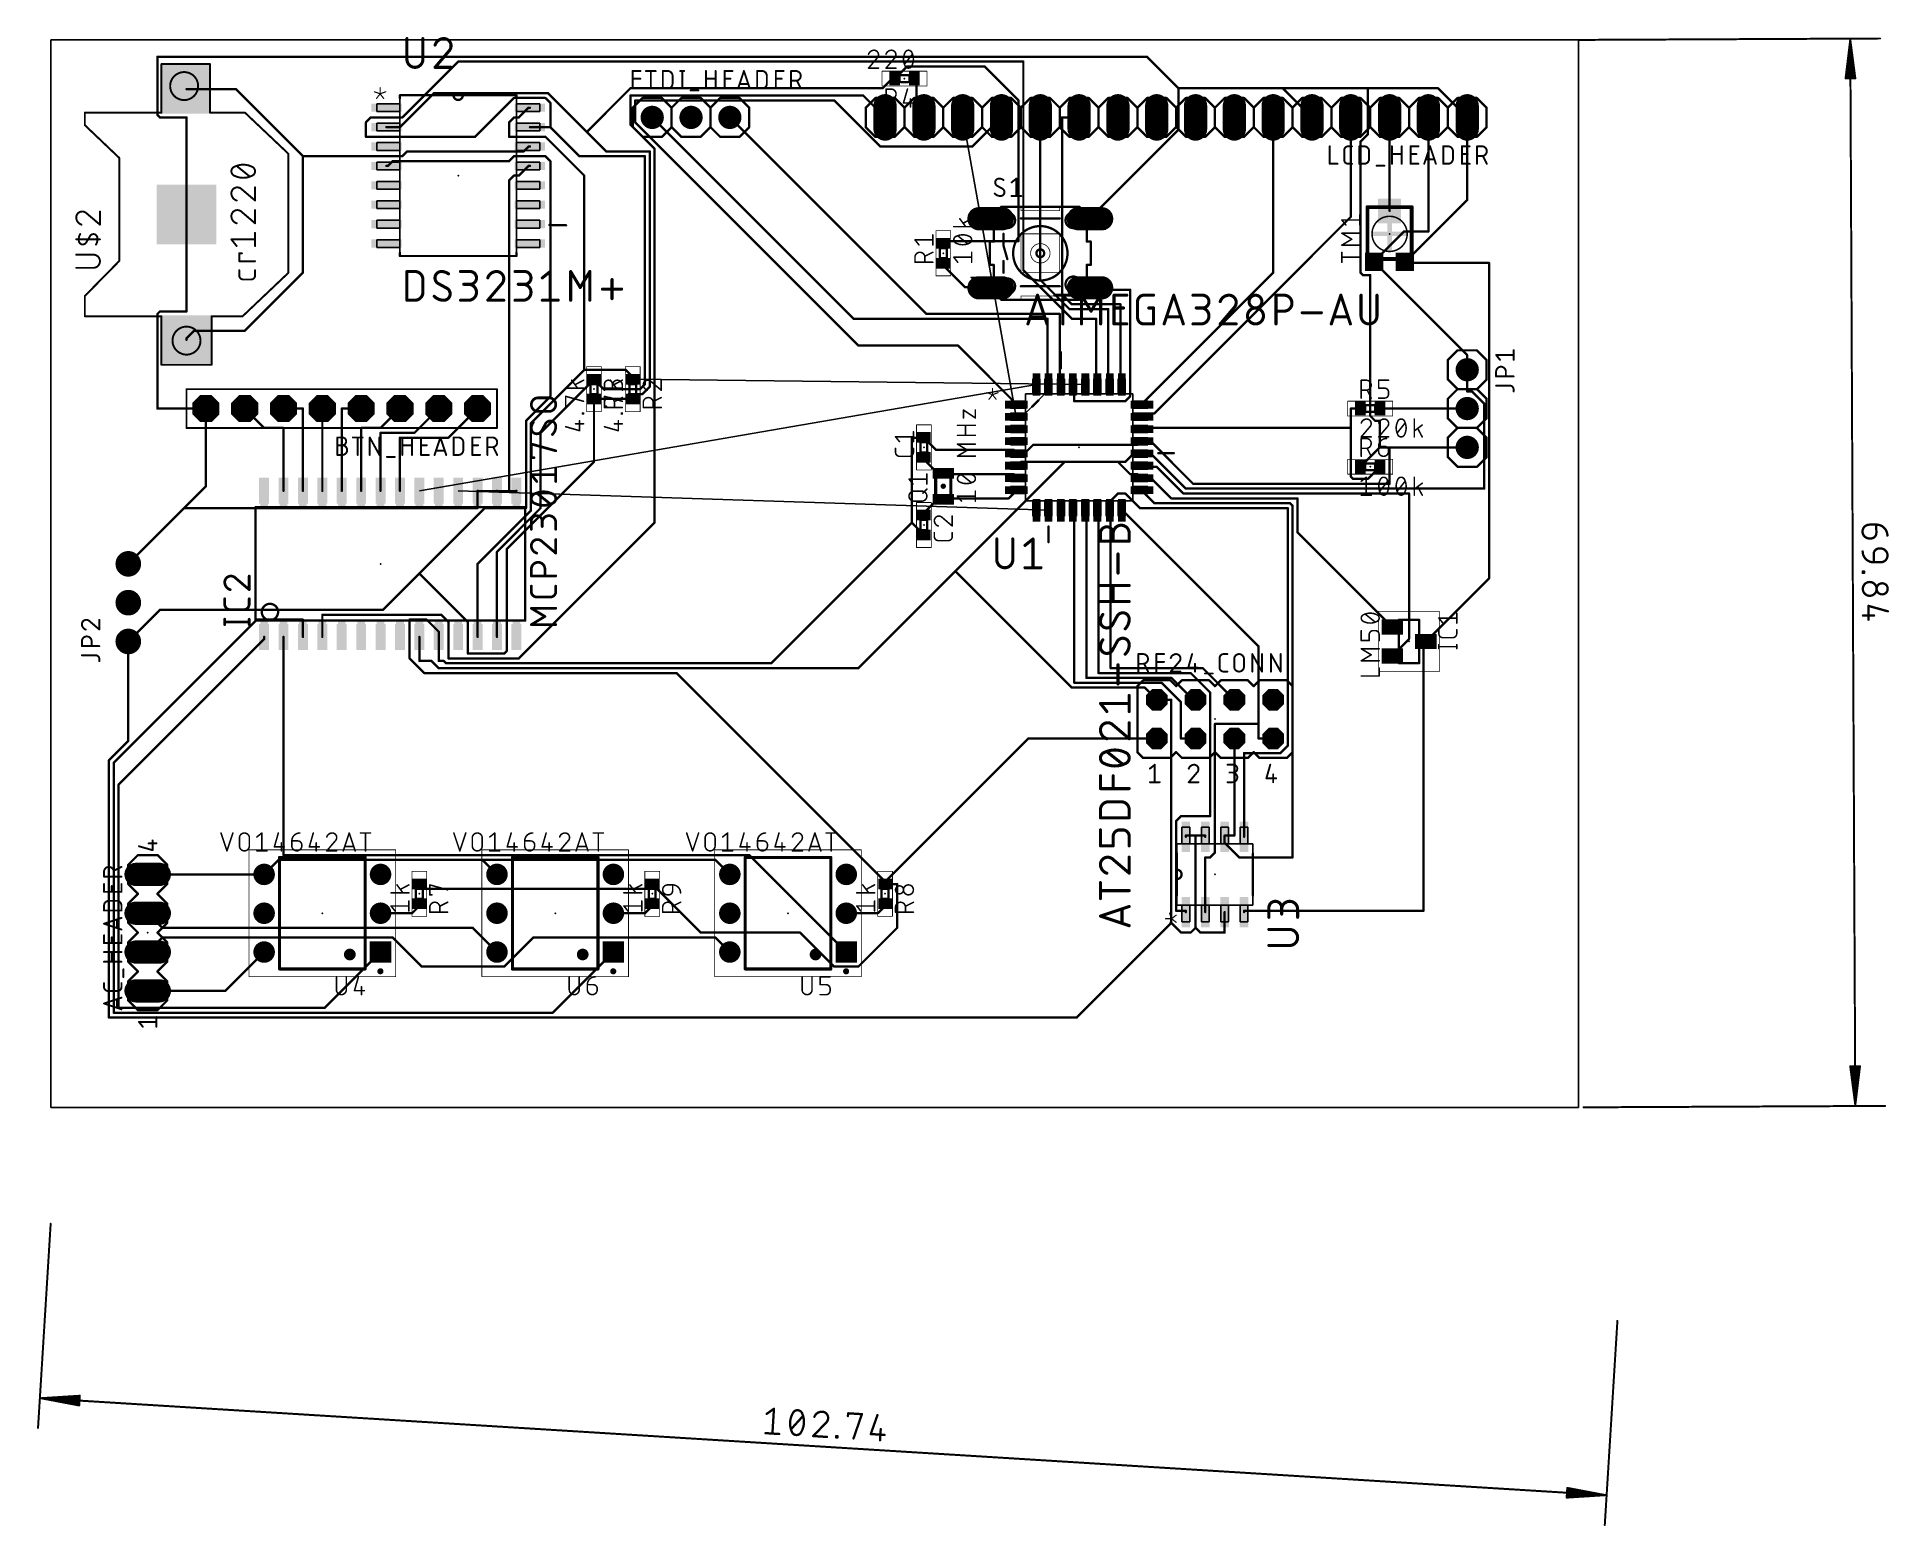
# Model space of a CAD drawing. Extents: x -1 to 120, y -17 to 80.
import ezdxf

# ---------------------------------------------------------------- set-up
doc = ezdxf.new("R2010")
doc.units = 0
for name, color, linetype in [('1', 22, 'CONTINUOUS'), ('17', 82, 'CONTINUOUS'), ('19', 53, 'CONTINUOUS'), ('20', 30, 'CONTINUOUS'), ('21', 253, 'CONTINUOUS'), ('23', 7, 'CONTINUOUS'), ('25', 253, 'CONTINUOUS'), ('27', 253, 'CONTINUOUS'), ('39', 22, 'CONTINUOUS'), ('51', 253, 'CONTINUOUS')]:
    doc.layers.add(name, color=color, linetype=linetype)

# ---------------------------------------------------------------- blocks, each defined once
blk = doc.blocks.new('RECT')
blk.add_solid([(-0.5, -0.5), (0.5, -0.5), (-0.5, 0.5), (0.5, 0.5)])
blk = doc.blocks.new('LONGP100')
at = {"const_width": 1}
blk.add_lwpolyline([(-0.5, 0), (0.5, 0)], dxfattribs=at)
at = {"const_width": 0.5}
for points in [[(-0.5, 0.25, 1), (-0.5, -0.25)], [(0.5, -0.25, 1), (0.5, 0.25)]]:
    blk.add_lwpolyline(points, format="xyb", dxfattribs=at)
blk = doc.blocks.new('OCTAGONP')
at = {"const_width": 0.5}
blk.add_lwpolyline([(-0.25, -0.1036), (-0.25, 0.1036), (-0.1036, 0.25), (0.1036, 0.25), (0.25, 0.1036), (0.25, -0.1036), (0.1036, -0.25), (-0.1036, -0.25), (-0.25, -0.1036), (-0.25, 0.1036)], dxfattribs=at)
blk = doc.blocks.new('ROUNDP')
at = {"const_width": 0.5}
blk.add_lwpolyline([(0, -0.25, 1), (0, 0.25, 1), (0, -0.25)], format="xyb", dxfattribs=at)
blk = doc.blocks.new('SQUAREP')
blk.add_solid([(-0.5, -0.5), (0.5, -0.5), (-0.5, 0.5), (0.5, 0.5)])

msp = doc.modelspace()

# ---------------------------------------------------------------- linework, layer by layer
at = {"layer": '1'}
for points, const_width in [([(100, 80), (119.7296, 80.0932)], 0.13), ([(117.4727, 77.4825), (117.7799, 80.019)], 0.13), ([(117.5319, 77.4828), (117.7799, 80.019)], 0.13), ([(117.6619, 77.4834), (117.7799, 80.019)], 0.13), ([(117.7799, 80.019), (118.1093, 10.309)], 0.13), ([(117.7799, 80.019), (118.1111, 77.4855)], 0.13), ([(117.7799, 80.019), (117.9219, 77.4847)], 0.13), ([(117.7799, 80.019), (118.0519, 77.4853)], 0.13), ([(6.985, 78.8988), (6.985, 75.0888)], 0.1524), ([(71.755, 78.8988), (6.985, 78.8988)], 0.1524), ([(73.8188, 76.835), (71.755, 78.8988)], 0.1524), ([(23.0188, 74.93), (26.67, 78.5812)], 0.1524), ([(26.67, 78.5812), (63.6588, 78.5812)], 0.1524), ([(56.0388, 78.2638), (55.245, 77.47)], 0.1524), ([(61.1188, 78.2638), (56.0388, 78.2638)], 0.1524), ([(63.3413, 76.0413), (61.1188, 78.2638)], 0.1524), ([(63.6588, 78.5812), (63.6588, 64.9288)], 0.1524), ([(8.89, 76.78), (12.12, 76.78)], 0.1524), ([(12.12, 76.78), (16.51, 72.39)], 0.1524), ([(22.86, 74.295), (25.0825, 76.5175)], 0.1524), ([(25.0825, 76.5175), (32.5438, 76.5175)], 0.1524), ([(32.5438, 76.5175), (35.0838, 73.9775)], 0.1524), ([(35.0838, 73.9775), (37.9413, 76.835)], 0.1524), ([(37.9413, 76.835), (54.4513, 76.835)], 0.1524), ([(37.9413, 76.3588), (37.9413, 74.4537)], 0.1524), ([(53.1813, 76.3588), (37.9413, 76.3588)], 0.1524), ([(54.61, 74.93), (53.1813, 76.3588)], 0.1524), ([(54.4513, 76.835), (55.0862, 77.47)], 0.1524), ([(55.0862, 77.47), (55.23, 77.47)], 0.1524), ([(55.245, 77.47), (55.23, 77.47)], 0.1524), ([(56.6738, 77.47), (56.53, 77.47)], 0.1524), ([(56.6738, 74.93), (56.6738, 77.47)], 0.1524), ([(73.8188, 76.835), (73.8188, 74.1363)], 0.1524), ([(80.645, 76.835), (73.8188, 76.835)], 0.1524), ([(82.55, 74.93), (80.645, 76.835)], 0.1524), ([(80.645, 76.835), (86.2013, 76.835)], 0.1524), ([(86.2013, 76.835), (90.805, 76.835)], 0.1524), ([(86.2013, 76.835), (86.2013, 73.8188)], 0.1524), ([(90.805, 76.835), (92.71, 74.93)], 0.1524), ([(118.1111, 77.4855), (117.4727, 77.4825)], 0.13), ([(6.985, 75.0888), (7.1438, 74.93)], 0.1524), ([(30.3213, 76.2), (27.7813, 73.66)], 0.1524), ([(32.385, 76.2), (30.3213, 76.2)], 0.1524), ([(30.6388, 74.93), (31.2738, 75.565)], 0.1524), ([(31.2738, 75.565), (31.369, 75.565)], 0.1524), ([(32.7025, 75.8825), (32.385, 76.2)], 0.1524), ([(32.7025, 74.295), (32.7025, 75.8825)], 0.1524), ([(38.2587, 76.0413), (38.2587, 74.6125)], 0.1524), ([(51.2763, 76.0413), (38.2587, 76.0413)], 0.1524), ([(54.2925, 73.025), (51.2763, 76.0413)], 0.1524), ([(63.3413, 66.8338), (63.3413, 76.0413)], 0.1524), ([(7.1438, 74.93), (8.89, 74.93)], 0.1524), ([(8.89, 74.93), (8.89, 68.58)], 0.1524), ([(20.6375, 74.6125), (20.955, 74.93)], 0.1524), ([(20.6375, 73.66), (20.6375, 74.6125)], 0.1524), ([(20.955, 74.93), (23.0188, 74.93)], 0.1524), ([(21.971, 74.295), (22.86, 74.295)], 0.1524), ([(30.0038, 74.6125), (30.3213, 74.93)], 0.1524), ([(30.0038, 73.66), (30.0038, 74.6125)], 0.1524), ([(30.3213, 74.93), (30.6388, 74.93)], 0.1524), ([(31.369, 74.295), (32.7025, 74.295)], 0.1524), ([(32.7025, 74.295), (34.6075, 72.39)], 0.1524), ([(35.0838, 73.9775), (36.3538, 72.7075)], 0.1524), ([(37.9413, 74.4537), (39.5288, 72.8663)], 0.1524), ([(38.2587, 74.6125), (52.8638, 60.0075)], 0.1524), ([(39.37, 74.93), (52.5463, 61.7538)], 0.1524), ([(44.45, 74.93), (57.3088, 62.0713)], 0.1524), ([(57.15, 74.93), (56.6738, 74.93)], 0.1524), ([(62.23, 74.93), (60.325, 73.025)], 0.1524), ([(64.77, 74.93), (64.77, 64.2938)], 0.1524), ([(66.1988, 74.93), (66.1988, 63.3413)], 0.1524), ([(67.31, 74.93), (66.1988, 74.93)], 0.1524), ([(73.8188, 74.1363), (68.1038, 68.4213)], 0.1524), ([(80.01, 74.93), (80.01, 64.77)], 0.1524), ([(85.09, 74.93), (85.09, 68.4213)], 0.1524), ([(87.63, 74.93), (87.63, 68.81)], 0.1524), ([(90.17, 67.4688), (90.17, 74.93)], 0.1524), ([(92.71, 74.93), (92.71, 69.5325)], 0.1524), ([(27.7813, 73.66), (20.6375, 73.66)], 0.1524), ([(23.0188, 72.39), (23.3362, 72.7075)], 0.1524), ([(23.3362, 72.7075), (30.9563, 72.7075)], 0.1524), ([(32.385, 73.66), (30.0038, 73.66)], 0.1524), ([(30.9563, 72.7075), (31.2738, 73.025)], 0.1524), ([(31.2738, 73.025), (31.369, 73.025)], 0.1524), ([(34.925, 71.12), (32.385, 73.66)], 0.1524), ([(36.3538, 72.7075), (39.2112, 72.7075)], 0.1524), ([(39.2112, 72.7075), (39.2112, 57.3088)], 0.1524), ([(39.5288, 72.8663), (39.5288, 48.4188)], 0.1524), ([(60.325, 73.025), (54.2925, 73.025)], 0.1524), ([(86.2013, 73.8188), (85.725, 73.3425)], 0.1524), ([(85.725, 73.3425), (85.725, 64.77)], 0.1524), ([(16.51, 72.39), (16.51, 64.77)], 0.1524), ([(16.51, 72.39), (23.0188, 72.39)], 0.1524), ([(22.0663, 71.755), (21.971, 71.755)], 0.1524), ([(22.3838, 72.0725), (22.0663, 71.755)], 0.1524), ([(30.0038, 72.0725), (22.3838, 72.0725)], 0.1524), ([(30.3213, 72.39), (30.0038, 72.0725)], 0.1524), ([(32.385, 72.39), (30.3213, 72.39)], 0.1524), ([(30.6388, 71.12), (31.2738, 71.755)], 0.1524), ([(31.2738, 71.755), (31.369, 71.755)], 0.1524), ([(32.7025, 72.0725), (32.385, 72.39)], 0.1524), ([(32.7025, 56.6738), (32.7025, 72.0725)], 0.1524), ([(34.6075, 72.39), (38.8938, 72.39)], 0.1524), ([(38.8938, 72.39), (38.8938, 57.4675)], 0.1524), ([(30.0038, 70.8025), (30.3213, 71.12)], 0.1524), ([(30.0038, 50.4825), (30.0038, 70.8025)], 0.1524), ([(30.3213, 71.12), (30.6388, 71.12)], 0.1524), ([(34.925, 58.42), (34.925, 71.12)], 0.1524), ([(92.71, 69.5325), (88.7413, 65.5637)], 0.1524), ([(8.89, 62.23), (8.89, 68.58)], 0.1524), ([(68.1038, 68.4213), (68.0212, 68.3006)], 0.1524), ([(85.09, 68.4213), (72.2313, 55.5625)], 0.1524), ([(58.42, 66.8338), (63.3413, 66.8338)], 0.1524), ([(58.42, 66.8338), (58.42, 66.69)], 0.1524), ([(86.6775, 65.5637), (88.5825, 67.4688)], 0.1524), ([(88.5825, 67.4688), (90.17, 67.4688)], 0.1524), ([(58.42, 65.2463), (58.42, 65.39)], 0.1524), ([(86.6775, 65.5637), (86.63, 65.485)], 0.1524), ([(86.6775, 65.405), (86.63, 65.485)], 0.1524), ([(92.71, 59.3725), (86.6775, 65.405)], 0.1524), ([(88.7413, 65.5637), (88.63, 65.485)], 0.1524), ([(88.7413, 65.405), (88.63, 65.485)], 0.1524), ([(88.7413, 65.405), (94.1388, 65.405)], 0.1524), ([(94.1388, 65.405), (94.1388, 44.7675)], 0.1524), ([(16.51, 64.77), (12.7, 60.96)], 0.1524), ([(59.8488, 63.8175), (58.42, 65.2463)], 0.1524), ([(63.6588, 64.9288), (66.8338, 61.7538)], 0.1524), ([(64.77, 64.2938), (66.675, 62.3888)], 0.1524), ([(80.01, 64.77), (71.4375, 56.1975)], 0.1524), ([(85.725, 64.77), (85.8838, 64.6112)], 0.1524), ([(85.8838, 64.6112), (86.36, 64.6112)], 0.1524), ([(86.36, 64.6112), (86.36, 55.4038)], 0.1524), ([(61.4363, 63.8175), (59.8488, 63.8175)], 0.1524), ([(61.4363, 63.8175), (61.5188, 63.7794)], 0.1524), ([(66.1988, 63.3413), (66.8338, 62.7063)], 0.1524), ([(68.1038, 63.6588), (68.0212, 63.7794)], 0.1524), ([(68.1038, 63.6588), (70.6437, 63.6588)], 0.1524), ([(70.6437, 63.6588), (70.6437, 56.6738)], 0.1524), ([(6.985, 62.0713), (7.1438, 62.23)], 0.1524), ([(6.985, 55.88), (6.985, 62.0713)], 0.1524), ([(7.1438, 62.23), (8.89, 62.23)], 0.1524), ([(52.5463, 61.7538), (65.2463, 61.7538)], 0.1524), ([(57.3088, 62.0713), (66.04, 62.0713)], 0.1524), ([(65.2463, 61.7538), (65.2463, 57.4675)], 0.1524), ([(66.04, 62.0713), (66.04, 57.4675)], 0.1524), ([(66.675, 62.3888), (69.215, 62.3888)], 0.1524), ([(66.8338, 62.7063), (70.0088, 62.7063)], 0.1524), ([(66.8338, 61.7538), (68.4213, 61.7538)], 0.1524), ([(68.4213, 61.7538), (68.4213, 57.4675)], 0.1524), ([(69.215, 62.3888), (69.215, 57.4675)], 0.1524), ([(70.0088, 62.7063), (70.0088, 57.4675)], 0.1524), ([(9.3663, 60.96), (8.89, 60.4838)], 0.1524), ([(12.7, 60.96), (9.3663, 60.96)], 0.1524), ([(8.89, 60.4838), (8.89, 60.38)], 0.1524), ([(52.8638, 60.0075), (59.3725, 60.0075)], 0.1524), ([(59.3725, 60.0075), (63.1825, 56.1975)], 0.1524), ([(92.71, 58.42), (92.71, 59.3725)], 0.1524), ([(31.4325, 54.9275), (34.925, 58.42)], 0.1524), ([(34.925, 58.42), (37.6238, 58.42)], 0.1524), ([(37.6238, 58.42), (38.1, 57.9438)], 0.1524), ([(92.71, 56.9913), (92.71, 58.42)], 0.1524), ([(32.0675, 54.2925), (35.56, 57.785)], 0.1524), ([(35.56, 57.785), (35.56, 57.8)], 0.1524), ([(36.195, 57.15), (35.56, 57.785)], 0.1524), ([(38.5763, 57.15), (36.195, 57.15)], 0.1524), ([(38.1, 57.9438), (38.1, 57.8)], 0.1524), ([(38.8938, 57.4675), (38.5763, 57.15)], 0.1524), ([(39.2112, 57.3088), (38.735, 56.8325)], 0.1524), ([(65.2463, 57.4675), (65.3034, 57.4548)], 0.1524), ([(66.04, 57.4675), (66.1162, 57.4548)], 0.1524), ([(66.9925, 57.3088), (66.9036, 57.4548)], 0.1524), ([(66.9925, 56.3563), (66.9925, 57.3088)], 0.1524), ([(68.4213, 57.4675), (68.5038, 57.4548)], 0.1524), ([(69.215, 57.4675), (69.3166, 57.4548)], 0.1524), ([(70.0088, 57.4675), (70.104, 57.4548)], 0.1524), ([(93.0275, 56.9913), (92.71, 56.9913)], 0.1524), ([(93.8213, 56.1975), (93.0275, 56.9913)], 0.1524), ([(10.16, 55.88), (6.985, 55.88)], 0.1524), ([(10.16, 55.88), (10.16, 50.8)], 0.1524), ([(12.7, 55.88), (13.97, 54.61)], 0.1524), ([(15.24, 55.88), (16.51, 55.88)], 0.1524), ([(16.51, 55.88), (16.51, 50.5)], 0.1524), ([(17.78, 55.88), (17.78, 50.5)], 0.1524), ([(19.05, 55.88), (19.05, 50.5)], 0.1524), ([(20.32, 55.88), (19.05, 55.88)], 0.1524), ([(22.86, 55.88), (21.59, 54.61)], 0.1524), ([(25.4, 55.88), (23.8125, 54.2925)], 0.1524), ([(27.94, 55.88), (26.035, 53.975)], 0.1524), ([(31.115, 55.0862), (32.7025, 56.6738)], 0.1524), ([(38.1, 56.515), (35.56, 56.515)], 0.1524), ([(35.56, 56.515), (35.56, 56.5)], 0.1524), ([(35.56, 56.5), (35.56, 52.3875)], 0.1524), ([(38.4175, 56.8325), (38.1, 56.515)], 0.1524), ([(38.1, 56.515), (38.1, 56.5)], 0.1524), ([(38.735, 56.8325), (38.4175, 56.8325)], 0.1524), ([(63.1825, 56.1975), (63.1952, 56.134)], 0.1524), ([(70.3263, 56.3563), (66.9925, 56.3563)], 0.1524), ([(70.6437, 56.6738), (70.3263, 56.3563)], 0.1524), ([(71.4375, 56.1975), (71.4248, 56.134)], 0.1524), ([(85.09, 55.88), (85.09, 54.61)], 0.1524), ([(85.71, 55.88), (85.09, 55.88)], 0.1524), ([(92.71, 55.88), (87.01, 55.88)], 0.1524), ([(93.8213, 50.6412), (93.8213, 56.1975)], 0.1524), ([(13.97, 54.61), (15.24, 54.61)], 0.1524), ([(15.24, 54.61), (15.24, 50.5)], 0.1524), ([(20.32, 54.61), (20.32, 50.5)], 0.1524), ([(21.59, 54.61), (20.32, 54.61)], 0.1524), ([(31.115, 49.3713), (31.115, 55.0862)], 0.1524), ([(31.4325, 49.2125), (31.4325, 54.9275)], 0.1524), ([(71.4375, 55.4038), (71.4248, 55.3466)], 0.1524), ([(71.4375, 54.61), (71.4248, 54.5338)], 0.1524), ([(71.5962, 55.5625), (71.4375, 55.4038)], 0.1524), ([(85.09, 54.61), (71.4375, 54.61)], 0.1524), ([(72.2313, 55.5625), (71.5962, 55.5625)], 0.1524), ([(85.09, 54.61), (85.09, 51.435)], 0.1524), ([(86.36, 55.4038), (86.6775, 55.0862)], 0.1524), ([(86.6775, 55.0862), (86.995, 55.0862)], 0.1524), ([(86.995, 55.0862), (86.995, 53.34)], 0.1524), ([(21.59, 54.2925), (21.59, 50.5)], 0.1524), ([(23.8125, 54.2925), (21.59, 54.2925)], 0.1524), ([(22.86, 53.975), (22.86, 50.5)], 0.1524), ([(26.035, 53.975), (22.86, 53.975)], 0.1524), ([(32.0675, 49.3713), (32.0675, 54.2925)], 0.1524), ([(56.3563, 53.975), (56.3563, 48.4188)], 0.1524), ([(57.15, 53.975), (56.3563, 53.975)], 0.1524), ([(57.15, 53.975), (57.15, 53.99)], 0.1524), ([(57.15, 53.975), (57.9438, 53.1813)], 0.1524), ([(63.8175, 53.0225), (64.2938, 53.4988)], 0.1524), ([(64.2938, 53.4988), (71.12, 53.4988)], 0.1524), ([(71.12, 53.4988), (71.2788, 53.6575)], 0.1524), ([(71.2788, 53.6575), (71.4248, 53.7464)], 0.1524), ([(71.4375, 53.6575), (71.4248, 53.7464)], 0.1524), ([(71.4375, 53.6575), (72.0725, 53.6575)], 0.1524), ([(72.0725, 53.6575), (74.7713, 50.9588)], 0.1524), ([(86.995, 53.34), (85.725, 52.07)], 0.1524), ([(87.63, 53.34), (86.995, 53.34)], 0.1524), ([(92.71, 53.34), (87.63, 53.34)], 0.1524), ([(87.63, 50.9588), (87.63, 53.34)], 0.1524), ([(35.56, 52.3875), (29.845, 46.6725)], 0.1524), ([(57.15, 52.5463), (57.15, 52.69)], 0.1524), ([(57.9438, 51.7525), (57.15, 52.5463)], 0.1524), ([(57.9438, 53.1813), (63.0237, 53.1813)], 0.1524), ([(66.3575, 52.3875), (59.2138, 45.2438)], 0.1524), ([(63.0237, 53.1813), (63.1825, 53.0225)], 0.1524), ([(63.1825, 53.0225), (63.1952, 52.9336)], 0.1524), ([(63.3413, 53.0225), (63.1952, 52.9336)], 0.1524), ([(63.3413, 52.2288), (63.1952, 52.1462)], 0.1524), ([(63.3413, 53.0225), (63.8175, 53.0225)], 0.1524), ([(63.5, 52.3875), (63.3413, 52.2288)], 0.1524), ([(66.3575, 52.3875), (63.5, 52.3875)], 0.1524), ([(69.85, 52.3875), (66.3575, 52.3875)], 0.1524), ([(70.3263, 52.3875), (69.85, 52.3875)], 0.1524), ([(69.85, 52.3875), (70.6437, 51.5938)], 0.1524), ([(70.8025, 52.8638), (70.3263, 52.3875)], 0.1524), ([(71.2788, 52.8638), (70.8025, 52.8638)], 0.1524), ([(71.2788, 52.8638), (71.4248, 52.9336)], 0.1524), ([(71.4375, 52.8638), (71.4248, 52.9336)], 0.1524), ([(71.4375, 52.07), (71.4248, 52.1462)], 0.1524), ([(71.4375, 52.8638), (72.0725, 52.8638)], 0.1524), ([(71.4375, 52.07), (72.39, 52.07)], 0.1524), ([(72.0725, 52.8638), (74.295, 50.6412)], 0.1524), ([(72.39, 52.07), (74.1363, 50.3238)], 0.1524), ([(85.725, 52.07), (85.71, 52.07)], 0.1524), ([(86.2013, 51.2763), (86.995, 52.07)], 0.1524), ([(86.995, 52.07), (87.01, 52.07)], 0.1524), ([(58.42, 51.7525), (57.9438, 51.7525)], 0.1524), ([(58.42, 51.7525), (58.42, 51.65)], 0.1524), ([(58.42, 51.5938), (58.42, 51.65)], 0.1524), ([(58.42, 51.5938), (63.0237, 51.5938)], 0.1524), ([(63.0237, 51.5938), (63.1825, 51.435)], 0.1524), ([(63.1825, 51.435), (63.1952, 51.3334)], 0.1524), ([(70.6437, 51.5938), (71.12, 51.5938)], 0.1524), ([(71.12, 51.5938), (71.2788, 51.435)], 0.1524), ([(71.2788, 51.435), (71.4248, 51.3334)], 0.1524), ([(71.4375, 51.2763), (71.4248, 51.3334)], 0.1524), ([(71.4375, 51.2763), (72.0725, 51.2763)], 0.1524), ([(72.0725, 51.2763), (73.3425, 50.0063)], 0.1524), ([(74.7713, 50.9588), (87.63, 50.9588)], 0.1524), ([(85.09, 51.435), (85.2488, 51.2763)], 0.1524), ([(85.2488, 51.2763), (86.2013, 51.2763)], 0.1524), ([(10.16, 50.8), (8.7313, 49.3713)], 0.1524), ([(27.94, 50.4825), (27.94, 50.5)], 0.1524), ([(29.21, 50.4825), (27.94, 50.4825)], 0.1524), ([(27.94, 49.3713), (27.94, 50.4825)], 0.1524), ([(29.21, 50.4825), (29.21, 50.5)], 0.1524), ([(29.21, 50.4825), (30.0038, 50.4825)], 0.1524), ([(30.0038, 50.4825), (30.48, 50.4825)], 0.1524), ([(30.48, 50.4825), (30.48, 50.5)], 0.1524), ([(57.9438, 49.8475), (57.15, 49.0538)], 0.1524), ([(58.42, 49.8475), (57.9438, 49.8475)], 0.1524), ([(58.42, 50.0063), (62.7063, 50.0063)], 0.1524), ([(58.42, 50.0063), (58.42, 49.95)], 0.1524), ([(58.42, 49.8475), (58.42, 49.95)], 0.1524), ([(62.7063, 50.0063), (63.1825, 50.4825)], 0.1524), ([(63.1825, 50.4825), (63.1952, 50.546)], 0.1524), ([(69.3738, 49.8475), (69.85, 50.3238)], 0.1524), ([(69.3738, 49.3713), (69.3738, 49.8475)], 0.1524), ([(69.85, 50.3238), (70.3263, 50.3238)], 0.1524), ([(70.3263, 50.3238), (71.2788, 49.3713)], 0.1524), ([(71.4375, 50.4825), (71.4248, 50.546)], 0.1524), ([(72.2313, 49.6887), (71.4375, 50.4825)], 0.1524), ([(81.1213, 49.6887), (72.2313, 49.6887)], 0.1524), ([(73.3425, 50.0063), (81.5975, 50.0063)], 0.1524), ([(74.1363, 50.3238), (88.9, 50.3238)], 0.1524), ([(74.295, 50.6412), (93.8213, 50.6412)], 0.1524), ([(81.28, 49.53), (81.1213, 49.6887)], 0.1524), ([(81.5975, 50.0063), (81.5975, 47.7838)], 0.1524), ([(88.9, 50.3238), (88.9, 40.7988)], 0.1524), ([(8.7313, 49.3713), (5.08, 45.72)], 0.1524), ([(8.7313, 49.3713), (27.94, 49.3713)], 0.1524), ([(24.13, 45.085), (28.4163, 49.3713)], 0.1524), ([(27.94, 45.72), (31.4325, 49.2125)], 0.1524), ([(28.4163, 49.3713), (31.115, 49.3713)], 0.1524), ([(29.21, 46.5138), (32.0675, 49.3713)], 0.1524), ([(39.5288, 48.4188), (30.6388, 39.5288)], 0.1524), ([(56.3563, 48.4188), (47.1487, 39.2112)], 0.1524), ([(56.3563, 48.4188), (57.15, 47.625)], 0.1524), ([(57.15, 49.0538), (57.15, 48.91)], 0.1524), ([(66.9925, 49.2125), (66.9036, 49.2252)], 0.1524), ([(66.9925, 37.9413), (66.9925, 49.2125)], 0.1524), ([(67.7863, 49.2125), (67.7164, 49.2252)], 0.1524), ([(67.7863, 38.2587), (67.7863, 49.2125)], 0.1524), ([(68.58, 49.2125), (68.5038, 49.2252)], 0.1524), ([(68.58, 38.5763), (68.58, 49.2125)], 0.1524), ([(69.3738, 49.3713), (69.3166, 49.2252)], 0.1524), ([(69.3738, 49.2125), (69.3166, 49.2252)], 0.1524), ([(69.3738, 38.8938), (69.3738, 49.2125)], 0.1524), ([(70.1675, 49.2125), (70.104, 49.2252)], 0.1524), ([(79.0575, 40.3225), (70.1675, 49.2125)], 0.1524), ([(71.2788, 49.3713), (80.9625, 49.3713)], 0.1524), ([(80.9625, 49.3713), (80.9625, 33.8137)], 0.1524), ([(81.28, 26.5113), (81.28, 49.53)], 0.1524), ([(57.15, 47.625), (57.15, 47.61)], 0.1524), ([(81.5975, 47.7838), (87.7888, 41.5925)], 0.1524), ([(119.0322, 48.2842), (119.4837, 48.2866)], 0.1524), ([(119.1272, 47.3816), (119.0369, 47.3812)], 0.1524), ([(119.4837, 48.2866), (119.4865, 47.7448)], 0.1524), ([(29.21, 40.94), (29.21, 46.5138)], 0.1524), ([(29.845, 46.6725), (29.845, 40.005)], 0.1524), ([(119.316, 45.8195), (119.3132, 46.3613)], 0.1524), ([(119.6725, 46.7245), (119.7628, 46.7249)], 0.1524), ([(21.7488, 42.7037), (24.13, 45.085)], 0.1524), ([(27.305, 41.91), (24.13, 45.085)], 0.1524), ([(27.94, 40.94), (27.94, 45.72)], 0.1524), ([(59.2138, 45.2438), (52.8638, 38.8938)], 0.1524), ([(59.2138, 45.2438), (66.8338, 37.6238)], 0.1524), ([(118.5967, 45.2182), (118.687, 45.2187)], 0.1524), ([(118.5971, 45.1279), (118.5967, 45.2182)], 0.1524), ([(118.6874, 45.1284), (118.5971, 45.1279)], 0.1524), ([(118.687, 45.2187), (118.6874, 45.1284)], 0.1524), ([(119.7675, 45.8218), (119.316, 45.8195)], 0.1524), ([(94.1388, 44.7675), (90.0113, 40.64)], 0.1524), ([(5.08, 40.64), (7.1438, 42.7037)], 0.1524), ([(7.1438, 42.7037), (21.7488, 42.7037)], 0.1524), ([(17.78, 42.3863), (17.78, 40.94)], 0.1524), ([(25.5587, 42.3863), (17.78, 42.3863)], 0.1524), ([(26.035, 41.91), (25.5587, 42.3863)], 0.1524), ([(120.2359, 42.6146), (118.9697, 42.9692)], 0.1524), ([(118.9697, 42.9692), (118.9744, 42.0661)], 0.1524), ([(4.1275, 32.7025), (13.4938, 42.0688)], 0.1524), ([(13.4938, 42.0688), (16.51, 42.0688)], 0.1524), ([(16.51, 42.0688), (16.51, 40.94)], 0.1524), ([(23.495, 42.0688), (23.495, 39.5288)], 0.1524), ([(24.6063, 42.0688), (23.495, 42.0688)], 0.1524), ([(25.4, 41.275), (24.6063, 42.0688)], 0.1524), ([(25.4, 40.94), (25.4, 41.275)], 0.1524), ([(26.035, 39.5288), (26.035, 41.91)], 0.1524), ([(27.305, 39.8463), (27.305, 41.91)], 0.1524), ([(87.7888, 41.5925), (87.8, 41.59)], 0.1524), ([(119.3342, 42.339), (118.6117, 42.3352)], 0.1524), ([(4.445, 31.2738), (13.97, 40.7988)], 0.1524), ([(5.08, 34.1313), (5.08, 40.64)], 0.1524), ([(13.97, 40.7988), (13.97, 40.94)], 0.1524), ([(15.24, 26.67), (15.24, 40.94)], 0.1524), ([(24.13, 39.37), (24.13, 40.94)], 0.1524), ([(25.4, 39.37), (25.4, 40.94)], 0.1524), ([(29.845, 40.005), (29.6863, 39.8463)], 0.1524), ([(79.0575, 35.2425), (79.0575, 40.3225)], 0.1524), ([(88.9, 40.7988), (87.9475, 39.8463)], 0.1524), ([(89.8525, 23.0188), (89.8525, 40.64)], 0.1524), ([(89.8525, 40.64), (90, 40.64)], 0.1524), ([(90.0113, 40.64), (90, 40.64)], 0.1524), ([(23.495, 39.5288), (24.4475, 38.5763)], 0.1524), ([(24.9238, 39.37), (24.13, 39.37)], 0.1524), ([(25.4, 38.8938), (24.9238, 39.37)], 0.1524), ([(25.7175, 39.37), (25.4, 39.37)], 0.1524), ([(52.8638, 38.8938), (25.4, 38.8938)], 0.1524), ([(25.8763, 39.2112), (25.7175, 39.37)], 0.1524), ([(47.1487, 39.2112), (25.8763, 39.2112)], 0.1524), ([(30.6388, 39.5288), (26.035, 39.5288)], 0.1524), ([(29.6863, 39.8463), (27.305, 39.8463)], 0.1524), ([(75.4063, 38.8938), (69.3738, 38.8938)], 0.1524), ([(77.47, 36.83), (75.4063, 38.8938)], 0.1524), ([(87.9475, 39.8463), (87.8, 39.69)], 0.1524), ([(24.4475, 38.5763), (40.9575, 38.5763)], 0.1524), ([(40.9575, 38.5763), (54.61, 24.9238)], 0.1524), ([(66.8338, 37.6238), (71.5962, 37.6238)], 0.1524), ([(72.7075, 37.9413), (66.9925, 37.9413)], 0.1524), ([(73.3425, 38.2587), (67.7863, 38.2587)], 0.1524), ([(74.6125, 38.5763), (68.58, 38.5763)], 0.1524), ([(71.5962, 37.6238), (72.39, 36.83)], 0.1524), ([(73.9775, 36.6713), (72.7075, 37.9413)], 0.1524), ([(74.7713, 36.83), (73.3425, 38.2587)], 0.1524), ([(75.8825, 37.3062), (74.6125, 38.5763)], 0.1524), ([(72.39, 36.83), (73.3425, 36.83)], 0.1524), ([(73.3425, 36.83), (73.3425, 22.225)], 0.1524), ([(73.9775, 34.29), (73.9775, 36.6713)], 0.1524), ([(74.93, 36.83), (74.7713, 36.83)], 0.1524), ([(75.8825, 29.21), (75.8825, 37.3062)], 0.1524), ([(76.2, 35.2425), (76.2, 26.8288)], 0.1524), ([(79.0575, 35.2425), (76.2, 35.2425)], 0.1524), ([(79.0575, 34.29), (79.0575, 35.2425)], 0.1524), ([(3.81, 32.8612), (5.08, 34.1313)], 0.1524), ([(63.9763, 34.29), (54.61, 24.9238)], 0.1524), ([(72.39, 34.29), (63.9763, 34.29)], 0.1524), ([(74.93, 34.29), (73.9775, 34.29)], 0.1524), ([(77.47, 27.94), (77.47, 34.29)], 0.1524), ([(80.01, 34.29), (79.0575, 34.29)], 0.1524), ([(3.81, 16.0338), (3.81, 32.8612)], 0.1524), ([(4.1275, 16.3513), (4.1275, 32.7025)], 0.1524), ([(78.105, 33.3375), (78.105, 27.8638)], 0.1524), ([(80.4862, 33.3375), (78.105, 33.3375)], 0.1524), ([(80.9625, 33.8137), (80.4862, 33.3375)], 0.1524), ([(4.445, 16.6687), (4.445, 31.2738)], 0.1524), ([(73.66, 28.8925), (73.9775, 29.21)], 0.1524), ([(73.9775, 29.21), (75.8825, 29.21)], 0.1524), ([(73.66, 23.0188), (73.66, 28.8925)], 0.1524), ([(74.93, 27.94), (74.295, 27.94)], 0.1524), ([(74.295, 27.94), (74.295, 27.8638)], 0.1524), ([(75.565, 27.94), (74.93, 27.94)], 0.1524), ([(74.93, 27.94), (74.93, 21.9075)], 0.1524), ([(75.565, 27.94), (75.565, 27.8638)], 0.1524), ([(76.835, 27.94), (77.47, 27.94)], 0.1524), ([(76.835, 27.94), (76.835, 27.8638)], 0.1524), ([(76.835, 27.8638), (76.835, 27.4638)], 0.1524), ([(45.72, 26.67), (15.24, 26.67)], 0.1524), ([(52.07, 20.32), (45.72, 26.67)], 0.1524), ([(76.2, 26.8288), (75.8825, 26.5113)], 0.1524), ([(76.835, 27.4638), (77.7875, 26.5113)], 0.1524), ([(6.35, 25.4), (13.97, 25.4)], 0.1524), ([(13.97, 25.4), (14.9225, 26.3525)], 0.1524), ([(14.9225, 26.3525), (28.2575, 26.3525)], 0.1524), ([(28.2575, 26.3525), (29.21, 25.4)], 0.1524), ([(28.2575, 26.3525), (43.4975, 26.3525)], 0.1524), ([(43.4975, 26.3525), (44.45, 25.4)], 0.1524), ([(75.565, 26.5113), (75.565, 22.9362)], 0.1524), ([(75.8825, 26.5113), (75.565, 26.5113)], 0.1524), ([(77.7875, 26.5113), (81.28, 26.5113)], 0.1524), ([(24.13, 24.765), (24.13, 24.78)], 0.1524), ([(24.4475, 24.4475), (24.13, 24.765)], 0.1524), ([(39.0525, 24.4475), (24.4475, 24.4475)], 0.1524), ([(39.37, 24.765), (39.0525, 24.4475)], 0.1524), ([(39.37, 24.765), (39.37, 24.78)], 0.1524), ([(42.545, 21.59), (39.37, 24.765)], 0.1524), ([(54.61, 24.9238), (54.61, 24.78)], 0.1524), ([(54.61, 24.765), (54.61, 24.78)], 0.1524), ([(54.61, 24.765), (55.4038, 24.765)], 0.1524), ([(55.4038, 24.765), (55.4038, 21.9075)], 0.1524), ([(23.6538, 22.86), (24.13, 23.3362)], 0.1524), ([(24.13, 23.3362), (24.13, 23.48)], 0.1524), ([(38.8938, 22.86), (39.37, 23.3362)], 0.1524), ([(39.37, 23.3362), (39.37, 23.48)], 0.1524), ([(54.1337, 22.86), (54.61, 23.3362)], 0.1524), ([(54.61, 23.3362), (54.61, 23.48)], 0.1524), ([(74.295, 23.0188), (73.66, 23.0188)], 0.1524), ([(74.295, 23.0188), (74.295, 22.9362)], 0.1524), ([(78.105, 23.0188), (89.8525, 23.0188)], 0.1524), ([(78.105, 23.0188), (78.105, 22.9362)], 0.1524), ([(6.35, 22.86), (7.3025, 21.9075)], 0.1524), ([(7.3025, 21.9075), (27.6225, 21.9075)], 0.1524), ([(21.59, 22.86), (23.6538, 22.86)], 0.1524), ([(27.6225, 21.9075), (29.21, 20.32)], 0.1524), ([(36.83, 22.86), (38.8938, 22.86)], 0.1524), ([(52.07, 22.86), (54.1337, 22.86)], 0.1524), ([(55.4038, 21.9075), (52.8638, 19.3675)], 0.1524), ([(73.3425, 22.225), (67.1513, 16.0338)], 0.1524), ([(73.3425, 22.225), (73.9775, 21.59)], 0.1524), ([(74.6125, 21.59), (74.93, 21.9075)], 0.1524), ([(74.93, 21.9075), (75.2475, 21.59)], 0.1524), ([(76.835, 21.59), (76.835, 22.9362)], 0.1524), ([(6.35, 20.32), (7.3025, 21.2725)], 0.1524), ([(7.3025, 21.2725), (22.3838, 21.2725)], 0.1524), ([(22.3838, 21.2725), (24.2888, 19.3675)], 0.1524), ([(29.6863, 19.3675), (31.5913, 21.2725)], 0.1524), ([(31.5913, 21.2725), (43.4975, 21.2725)], 0.1524), ([(49.0538, 21.59), (42.545, 21.59)], 0.1524), ([(43.4975, 21.2725), (44.45, 20.32)], 0.1524), ([(51.2763, 19.3675), (49.0538, 21.59)], 0.1524), ([(73.9775, 21.59), (74.6125, 21.59)], 0.1524), ([(75.2475, 21.59), (76.835, 21.59)], 0.1524), ([(11.43, 17.78), (13.97, 20.32)], 0.1524), ([(21.59, 20.32), (17.9388, 16.6687)], 0.1524), ([(24.2888, 19.3675), (29.6863, 19.3675)], 0.1524), ([(36.83, 20.32), (32.8612, 16.3513)], 0.1524), ([(52.8638, 19.3675), (51.2763, 19.3675)], 0.1524), ([(6.35, 17.78), (11.43, 17.78)], 0.1524), ([(67.1513, 16.0338), (3.81, 16.0338)], 0.1524), ([(32.8612, 16.3513), (4.1275, 16.3513)], 0.1524), ([(17.9388, 16.6687), (4.445, 16.6687)], 0.1524), ([(118.4166, 12.8455), (117.7781, 12.8425)], 0.13), ([(117.7781, 12.8425), (118.1093, 10.309)], 0.13), ([(117.8373, 12.8428), (118.1093, 10.309)], 0.13), ([(117.9673, 12.8434), (118.1093, 10.309)], 0.13), ([(118.1093, 10.309), (118.4166, 12.8455)], 0.13), ([(118.1093, 10.309), (118.3573, 12.8452)], 0.13), ([(118.1093, 10.309), (118.2273, 12.8446)], 0.13), ([(100.33, 10.16), (120.0596, 10.2532)], 0.13), ([(0, 2.54), (-0.827, -10.8144)], 0.13), ([(102.54, -3.81), (101.713, -17.1644)], 0.13), ([(-0.6416, -8.8722), (1.9083, -8.7102)], 0.13), ([(-0.6416, -8.8722), (1.9046, -8.7693)], 0.13), ([(-0.6416, -8.8722), (101.7687, -15.2141)], 0.13), ([(1.8688, -9.3475), (-0.6416, -8.8722)], 0.13), ([(-0.6416, -8.8722), (1.8966, -8.8991)], 0.13), ([(1.8805, -9.1586), (-0.6416, -8.8722)], 0.13), ([(1.8725, -9.2884), (-0.6416, -8.8722)], 0.13), ([(1.9083, -8.7102), (1.8688, -9.3475)], 0.13), ([(46.8638, -9.8952), (47.3365, -9.5622)], 0.1524), ([(47.3365, -9.5622), (47.2373, -11.1848)], 0.1524), ([(48.459, -10.8976), (49.2353, -10.0403)], 0.1524), ([(50.7283, -10.4935), (49.907, -11.3481)], 0.1524), ([(52.1795, -10.0394), (52.1905, -9.8591)], 0.1524), ([(52.1905, -9.8591), (53.0919, -9.9142)], 0.1524), ([(53.0919, -9.9142), (52.542, -11.5092)], 0.1524), ([(54.1113, -9.9766), (53.6735, -11.2165)], 0.1524), ([(54.3266, -10.8946), (54.2825, -11.6157)], 0.1524), ([(46.7866, -11.1572), (47.688, -11.2124)], 0.1524), ([(49.907, -11.3481), (50.8084, -11.4032)], 0.1524), ([(51.4048, -11.4397), (51.4103, -11.3496)], 0.1524), ([(51.4949, -11.4452), (51.4048, -11.4397)], 0.1524), ([(51.4103, -11.3496), (51.5004, -11.3551)], 0.1524), ([(51.5004, -11.3551), (51.4949, -11.4452)], 0.1524), ([(53.6735, -11.2165), (54.575, -11.2717)], 0.1524), ([(99.2582, -14.7388), (99.2188, -15.3761)], 0.13), ([(99.2188, -15.3761), (101.7687, -15.2141)], 0.13), ([(99.2224, -15.3169), (101.7687, -15.2141)], 0.13), ([(99.2305, -15.1872), (101.7687, -15.2141)], 0.13), ([(101.7687, -15.2141), (99.2465, -14.9277)], 0.13), ([(101.7687, -15.2141), (99.2546, -14.7979)], 0.13), ([(101.7687, -15.2141), (99.2582, -14.7388)], 0.13)]:
    msp.add_lwpolyline(points, dxfattribs=dict(at, const_width=const_width))
for points, const_width in [([(99.9998, 80.0325, 1), (100.0002, 79.9675)], 0.065), ([(117.8124, 80.0192, 1), (117.7474, 80.0189)], 0.065), ([(117.8121, 80.0232, 1), (117.7477, 80.0148)], 0.065), ([(117.8124, 80.0175, 1), (117.7474, 80.0205)], 0.065), ([(117.8122, 80.0225, 1), (117.7476, 80.0155)], 0.065), ([(117.8124, 80.0208, 1), (117.7475, 80.0172)], 0.065), ([(117.8122, 80.0151, 1), (117.7476, 80.0229)], 0.065), ([(117.8123, 80.0158, 1), (117.7476, 80.0222)], 0.065), ([(119.7297, 80.0607, 1), (119.7294, 80.1257)], 0.065), ([(7.0231, 78.8988, 1), (6.9469, 78.8988)], 0.0762), ([(6.985, 78.9369, 1), (6.985, 78.8607)], 0.0762), ([(71.7819, 78.9257, 1), (71.7281, 78.8718)], 0.0762), ([(71.755, 78.8607, 1), (71.755, 78.9369)], 0.0762), ([(26.67, 78.6193, 1), (26.67, 78.5431)], 0.0762), ([(26.6969, 78.5543, 1), (26.6431, 78.6082)], 0.0762), ([(56.0388, 78.3019, 1), (56.0388, 78.2257)], 0.0762), ([(56.0657, 78.2368, 1), (56.0118, 78.2907)], 0.0762), ([(61.1457, 78.2907, 1), (61.0918, 78.2368)], 0.0762), ([(61.1188, 78.2257, 1), (61.1188, 78.3019)], 0.0762), ([(63.6969, 78.5812, 1), (63.6207, 78.5812)], 0.0762), ([(63.6588, 78.5431, 1), (63.6588, 78.6193)], 0.0762), ([(8.89, 76.8181, 1), (8.89, 76.7419)], 0.0762), ([(12.1469, 76.8069, 1), (12.0931, 76.7531)], 0.0762), ([(12.12, 76.7419, 1), (12.12, 76.8181)], 0.0762), ([(25.0825, 76.5556, 1), (25.0825, 76.4794)], 0.0762), ([(25.1094, 76.4906, 1), (25.0556, 76.5444)], 0.0762), ([(32.5707, 76.5444, 1), (32.5168, 76.4906)], 0.0762), ([(32.5438, 76.4794, 1), (32.5438, 76.5556)], 0.0762), ([(37.9413, 76.8731, 1), (37.9413, 76.7969)], 0.0762), ([(37.9794, 76.3588, 1), (37.9032, 76.3588)], 0.0762), ([(37.9413, 76.3969, 1), (37.9413, 76.3207)], 0.0762), ([(37.9682, 76.8081, 1), (37.9143, 76.8619)], 0.0762), ([(53.2082, 76.3857, 1), (53.1543, 76.3318)], 0.0762), ([(53.1813, 76.3207, 1), (53.1813, 76.3969)], 0.0762), ([(54.4243, 76.8619, 1), (54.4782, 76.8081)], 0.0762), ([(54.4513, 76.7969, 1), (54.4513, 76.8731)], 0.0762), ([(55.0862, 77.5081, 1), (55.0862, 77.4319)], 0.0762), ([(55.1132, 77.4431, 1), (55.0593, 77.4969)], 0.0762), ([(55.23, 77.5081, 1), (55.23, 77.4319)], 0.0762), ([(55.2181, 77.4969, 1), (55.2719, 77.4431)], 0.0762), ([(55.23, 77.4319, 1), (55.23, 77.5081)], 0.0762), ([(55.245, 77.4319, 1), (55.245, 77.5081)], 0.0762), ([(56.53, 77.5081, 1), (56.53, 77.4319)], 0.0762), ([(56.7119, 77.47, 1), (56.6357, 77.47)], 0.0762), ([(56.6738, 77.4319, 1), (56.6738, 77.5081)], 0.0762), ([(73.8569, 76.835, 1), (73.7807, 76.835)], 0.0762), ([(73.8188, 76.8731, 1), (73.8188, 76.7969)], 0.0762), ([(73.7918, 76.8081, 1), (73.8457, 76.8619)], 0.0762), ([(80.645, 76.8731, 1), (80.645, 76.7969)], 0.0762), ([(80.6719, 76.8619, 1), (80.6181, 76.8081)], 0.0762), ([(80.645, 76.7969, 1), (80.645, 76.8731)], 0.0762), ([(86.2013, 76.8731, 1), (86.2013, 76.7969)], 0.0762), ([(86.2394, 76.835, 1), (86.1632, 76.835)], 0.0762), ([(86.2013, 76.7969, 1), (86.2013, 76.8731)], 0.0762), ([(90.8319, 76.8619, 1), (90.7781, 76.8081)], 0.0762), ([(90.805, 76.7969, 1), (90.805, 76.8731)], 0.0762), ([(117.4725, 77.515, 1), (117.4728, 77.45)], 0.065), ([(117.4404, 77.4864, 1), (117.5049, 77.4786)], 0.065), ([(117.4995, 77.486, 1), (117.5642, 77.4796)], 0.065), ([(117.6294, 77.4849, 1), (117.6944, 77.4819)], 0.065), ([(117.8894, 77.4828, 1), (117.9543, 77.4865)], 0.065), ([(118.0196, 77.4818, 1), (118.0842, 77.4887)], 0.065), ([(118.0789, 77.4813, 1), (118.1434, 77.4898)], 0.065), ([(118.1113, 77.453, 1), (118.111, 77.518)], 0.065), ([(7.0119, 75.1157, 1), (6.9581, 75.0618)], 0.0762), ([(30.3213, 76.2381, 1), (30.3213, 76.1619)], 0.0762), ([(30.3482, 76.1731, 1), (30.2943, 76.2269)], 0.0762), ([(31.2738, 75.6031, 1), (31.2738, 75.5269)], 0.0762), ([(31.3007, 75.5381, 1), (31.2468, 75.5919)], 0.0762), ([(31.369, 75.5269, 1), (31.369, 75.6031)], 0.0762), ([(32.4119, 76.2269, 1), (32.3581, 76.1731)], 0.0762), ([(32.385, 76.1619, 1), (32.385, 76.2381)], 0.0762), ([(32.7406, 75.8825, 1), (32.6644, 75.8825)], 0.0762), ([(32.6756, 75.8556, 1), (32.7294, 75.9094)], 0.0762), ([(38.2968, 76.0413, 1), (38.2206, 76.0413)], 0.0762), ([(38.2587, 76.0794, 1), (38.2587, 76.0032)], 0.0762), ([(51.3032, 76.0682, 1), (51.2493, 76.0143)], 0.0762), ([(51.2763, 76.0032, 1), (51.2763, 76.0794)], 0.0762), ([(63.3794, 76.0413, 1), (63.3032, 76.0413)], 0.0762), ([(63.3143, 76.0143, 1), (63.3682, 76.0682)], 0.0762), ([(6.9469, 75.0888, 1), (7.0231, 75.0888)], 0.0762), ([(7.1438, 74.9681, 1), (7.1438, 74.8919)], 0.0762), ([(7.1168, 74.9031, 1), (7.1707, 74.9569)], 0.0762), ([(8.9281, 74.93, 1), (8.8519, 74.93)], 0.0762), ([(8.89, 74.8919, 1), (8.89, 74.9681)], 0.0762), ([(20.6756, 74.6125, 1), (20.5994, 74.6125)], 0.0762), ([(20.6106, 74.6394, 1), (20.6644, 74.5856)], 0.0762), ([(20.955, 74.9681, 1), (20.955, 74.8919)], 0.0762), ([(20.9819, 74.9031, 1), (20.9281, 74.9569)], 0.0762), ([(21.971, 74.3331, 1), (21.971, 74.2569)], 0.0762), ([(22.8331, 74.3219, 1), (22.8869, 74.2681)], 0.0762), ([(22.86, 74.2569, 1), (22.86, 74.3331)], 0.0762), ([(22.9918, 74.9569, 1), (23.0457, 74.9031)], 0.0762), ([(23.0188, 74.8919, 1), (23.0188, 74.9681)], 0.0762), ([(30.0419, 74.6125, 1), (29.9657, 74.6125)], 0.0762), ([(29.9768, 74.6394, 1), (30.0307, 74.5856)], 0.0762), ([(30.3213, 74.9681, 1), (30.3213, 74.8919)], 0.0762), ([(30.3482, 74.9031, 1), (30.2943, 74.9569)], 0.0762), ([(30.6118, 74.9569, 1), (30.6657, 74.9031)], 0.0762), ([(30.6388, 74.8919, 1), (30.6388, 74.9681)], 0.0762), ([(31.369, 74.3331, 1), (31.369, 74.2569)], 0.0762), ([(32.6644, 74.295, 1), (32.7406, 74.295)], 0.0762), ([(32.7294, 74.3219, 1), (32.6756, 74.2681)], 0.0762), ([(32.7025, 74.2569, 1), (32.7025, 74.3331)], 0.0762), ([(35.1107, 74.0044, 1), (35.0568, 73.9506)], 0.0762), ([(35.0568, 74.0044, 1), (35.1107, 73.9506)], 0.0762), ([(35.0568, 73.9506, 1), (35.1107, 74.0044)], 0.0762), ([(37.9682, 74.4807, 1), (37.9143, 74.4268)], 0.0762), ([(37.9032, 74.4537, 1), (37.9794, 74.4537)], 0.0762), ([(38.2206, 74.6125, 1), (38.2968, 74.6125)], 0.0762), ([(38.2857, 74.6394, 1), (38.2318, 74.5856)], 0.0762), ([(39.3969, 74.9569, 1), (39.3431, 74.9031)], 0.0762), ([(44.4769, 74.9569, 1), (44.4231, 74.9031)], 0.0762), ([(54.5831, 74.9031, 1), (54.6369, 74.9569)], 0.0762), ([(56.6738, 74.9681, 1), (56.6738, 74.8919)], 0.0762), ([(56.6357, 74.93, 1), (56.7119, 74.93)], 0.0762), ([(57.15, 74.8919, 1), (57.15, 74.9681)], 0.0762), ([(62.2569, 74.9031, 1), (62.2031, 74.9569)], 0.0762), ([(64.8081, 74.93, 1), (64.7319, 74.93)], 0.0762), ([(66.2369, 74.93, 1), (66.1607, 74.93)], 0.0762), ([(66.1988, 74.9681, 1), (66.1988, 74.8919)], 0.0762), ([(67.31, 74.8919, 1), (67.31, 74.9681)], 0.0762), ([(73.7807, 74.1363, 1), (73.8569, 74.1363)], 0.0762), ([(73.8457, 74.1093, 1), (73.7918, 74.1632)], 0.0762), ([(80.0481, 74.93, 1), (79.9719, 74.93)], 0.0762), ([(82.5231, 74.9031, 1), (82.5769, 74.9569)], 0.0762), ([(85.1281, 74.93, 1), (85.0519, 74.93)], 0.0762), ([(87.6681, 74.93, 1), (87.5919, 74.93)], 0.0762), ([(90.2081, 74.93, 1), (90.1319, 74.93)], 0.0762), ([(92.7481, 74.93, 1), (92.6719, 74.93)], 0.0762), ([(92.6831, 74.9031, 1), (92.7369, 74.9569)], 0.0762), ([(20.6375, 73.6981, 1), (20.6375, 73.6219)], 0.0762), ([(20.5994, 73.66, 1), (20.6756, 73.66)], 0.0762), ([(23.3362, 72.7456, 1), (23.3362, 72.6694)], 0.0762), ([(23.3632, 72.6806, 1), (23.3093, 72.7344)], 0.0762), ([(27.7543, 73.6869, 1), (27.8082, 73.6331)], 0.0762), ([(27.7813, 73.6219, 1), (27.7813, 73.6981)], 0.0762), ([(30.0038, 73.6981, 1), (30.0038, 73.6219)], 0.0762), ([(29.9657, 73.66, 1), (30.0419, 73.66)], 0.0762), ([(30.9293, 72.7344, 1), (30.9832, 72.6806)], 0.0762), ([(30.9563, 72.6694, 1), (30.9563, 72.7456)], 0.0762), ([(31.2738, 73.0631, 1), (31.2738, 72.9869)], 0.0762), ([(31.3007, 72.9981, 1), (31.2468, 73.0519)], 0.0762), ([(31.369, 72.9869, 1), (31.369, 73.0631)], 0.0762), ([(32.4119, 73.6869, 1), (32.3581, 73.6331)], 0.0762), ([(32.385, 73.6219, 1), (32.385, 73.6981)], 0.0762), ([(36.3538, 72.7456, 1), (36.3538, 72.6694)], 0.0762), ([(36.3268, 72.6806, 1), (36.3807, 72.7344)], 0.0762), ([(39.2493, 72.7075, 1), (39.1731, 72.7075)], 0.0762), ([(39.2112, 72.6694, 1), (39.2112, 72.7456)], 0.0762), ([(39.5669, 72.8663, 1), (39.4907, 72.8663)], 0.0762), ([(39.5018, 72.8393, 1), (39.5557, 72.8932)], 0.0762), ([(54.2925, 73.0631, 1), (54.2925, 72.9869)], 0.0762), ([(54.2656, 72.9981, 1), (54.3194, 73.0519)], 0.0762), ([(60.2981, 73.0519, 1), (60.3519, 72.9981)], 0.0762), ([(60.325, 72.9869, 1), (60.325, 73.0631)], 0.0762), ([(85.7631, 73.3425, 1), (85.6869, 73.3425)], 0.0762), ([(85.6981, 73.3694, 1), (85.7519, 73.3156)], 0.0762), ([(86.1632, 73.8188, 1), (86.2394, 73.8188)], 0.0762), ([(86.2282, 73.7918, 1), (86.1743, 73.8457)], 0.0762), ([(16.5481, 72.39, 1), (16.4719, 72.39)], 0.0762), ([(16.51, 72.4281, 1), (16.51, 72.3519)], 0.0762), ([(16.4831, 72.3631, 1), (16.5369, 72.4169)], 0.0762), ([(21.971, 71.7931, 1), (21.971, 71.7169)], 0.0762), ([(22.0393, 71.7819, 1), (22.0932, 71.7281)], 0.0762), ([(22.0663, 71.7169, 1), (22.0663, 71.7931)], 0.0762), ([(22.3838, 72.1106, 1), (22.3838, 72.0344)], 0.0762), ([(22.4107, 72.0456, 1), (22.3568, 72.0994)], 0.0762), ([(22.9918, 72.4169, 1), (23.0457, 72.3631)], 0.0762), ([(23.0188, 72.3519, 1), (23.0188, 72.4281)], 0.0762), ([(29.9768, 72.0994, 1), (30.0307, 72.0456)], 0.0762), ([(30.0038, 72.0344, 1), (30.0038, 72.1106)], 0.0762), ([(30.3213, 72.4281, 1), (30.3213, 72.3519)], 0.0762), ([(30.3482, 72.3631, 1), (30.2943, 72.4169)], 0.0762), ([(31.2738, 71.7931, 1), (31.2738, 71.7169)], 0.0762), ([(31.3007, 71.7281, 1), (31.2468, 71.7819)], 0.0762), ([(31.369, 71.7169, 1), (31.369, 71.7931)], 0.0762), ([(32.4119, 72.4169, 1), (32.3581, 72.3631)], 0.0762), ([(32.385, 72.3519, 1), (32.385, 72.4281)], 0.0762), ([(32.7406, 72.0725, 1), (32.6644, 72.0725)], 0.0762), ([(32.6756, 72.0456, 1), (32.7294, 72.0994)], 0.0762), ([(34.6075, 72.4281, 1), (34.6075, 72.3519)], 0.0762), ([(34.5806, 72.3631, 1), (34.6344, 72.4169)], 0.0762), ([(38.9319, 72.39, 1), (38.8557, 72.39)], 0.0762), ([(38.8938, 72.3519, 1), (38.8938, 72.4281)], 0.0762), ([(30.0419, 70.8025, 1), (29.9657, 70.8025)], 0.0762), ([(29.9768, 70.8294, 1), (30.0307, 70.7756)], 0.0762), ([(30.3213, 71.1581, 1), (30.3213, 71.0819)], 0.0762), ([(30.3482, 71.0931, 1), (30.2943, 71.1469)], 0.0762), ([(30.6118, 71.1469, 1), (30.6657, 71.0931)], 0.0762), ([(30.6388, 71.0819, 1), (30.6388, 71.1581)], 0.0762), ([(34.9631, 71.12, 1), (34.8869, 71.12)], 0.0762), ([(34.8981, 71.0931, 1), (34.9519, 71.1469)], 0.0762), ([(92.6719, 69.5325, 1), (92.7481, 69.5325)], 0.0762), ([(92.7369, 69.5056, 1), (92.6831, 69.5594)], 0.0762), ([(8.9281, 68.58, 1), (8.8519, 68.58)], 0.0762), ([(8.8519, 68.58, 1), (8.9281, 68.58)], 0.0762), ([(67.9898, 68.3221, 1), (68.0526, 68.2791)], 0.0762), ([(68.0768, 68.4482, 1), (68.1307, 68.3943)], 0.0762), ([(68.1352, 68.3997, 1), (68.0723, 68.4428)], 0.0762), ([(85.0519, 68.4213, 1), (85.1281, 68.4213)], 0.0762), ([(85.1169, 68.3943, 1), (85.0631, 68.4482)], 0.0762), ([(87.5919, 68.81, 1), (87.6681, 68.81)], 0.0762), ([(58.42, 66.8719, 1), (58.42, 66.7957)], 0.0762), ([(58.4581, 66.8338, 1), (58.3819, 66.8338)], 0.0762), ([(58.3819, 66.69, 1), (58.4581, 66.69)], 0.0762), ([(63.3032, 66.8338, 1), (63.3794, 66.8338)], 0.0762), ([(63.3413, 66.7957, 1), (63.3413, 66.8719)], 0.0762), ([(88.5825, 67.5069, 1), (88.5825, 67.4306)], 0.0762), ([(88.6094, 67.4418, 1), (88.5556, 67.4957)], 0.0762), ([(90.1319, 67.4688, 1), (90.2081, 67.4688)], 0.0762), ([(90.17, 67.4306, 1), (90.17, 67.5069)], 0.0762), ([(58.4581, 65.39, 1), (58.3819, 65.39)], 0.0762), ([(86.6628, 65.5045, 1), (86.5972, 65.4655)], 0.0762), ([(86.5974, 65.5047, 1), (86.6626, 65.4653)], 0.0762), ([(86.6506, 65.5907, 1), (86.7044, 65.5368)], 0.0762), ([(86.7044, 65.4319, 1), (86.6506, 65.3781)], 0.0762), ([(86.6447, 65.3855, 1), (86.7103, 65.4245)], 0.0762), ([(86.7101, 65.5441, 1), (86.6449, 65.5834)], 0.0762), ([(88.608, 65.5161, 1), (88.652, 65.4539)], 0.0762), ([(88.6522, 65.5159, 1), (88.6078, 65.4541)], 0.0762), ([(88.7143, 65.5907, 1), (88.7682, 65.5368)], 0.0762), ([(88.7413, 65.4431, 1), (88.7413, 65.3669)], 0.0762), ([(88.719, 65.3741, 1), (88.7635, 65.4359)], 0.0762), ([(88.7633, 65.5327, 1), (88.7192, 65.5948)], 0.0762), ([(94.1769, 65.405, 1), (94.1007, 65.405)], 0.0762), ([(94.1388, 65.3669, 1), (94.1388, 65.4431)], 0.0762), ([(16.4719, 64.77, 1), (16.5481, 64.77)], 0.0762), ([(16.5369, 64.7431, 1), (16.4831, 64.7969)], 0.0762), ([(58.4469, 65.2732, 1), (58.3931, 65.2193)], 0.0762), ([(58.3819, 65.2463, 1), (58.4581, 65.2463)], 0.0762), ([(63.6857, 64.9557, 1), (63.6318, 64.9018)], 0.0762), ([(63.6207, 64.9288, 1), (63.6969, 64.9288)], 0.0762), ([(64.7969, 64.3207, 1), (64.7431, 64.2668)], 0.0762), ([(64.7319, 64.2938, 1), (64.8081, 64.2938)], 0.0762), ([(79.9719, 64.77, 1), (80.0481, 64.77)], 0.0762), ([(80.0369, 64.7431, 1), (79.9831, 64.7969)], 0.0762), ([(85.6869, 64.77, 1), (85.7631, 64.77)], 0.0762), ([(85.7519, 64.7969, 1), (85.6981, 64.7431)], 0.0762), ([(85.8838, 64.6493, 1), (85.8838, 64.5731)], 0.0762), ([(85.8568, 64.5843, 1), (85.9107, 64.6382)], 0.0762), ([(86.3981, 64.6112, 1), (86.3219, 64.6112)], 0.0762), ([(86.36, 64.5731, 1), (86.36, 64.6493)], 0.0762), ([(59.8488, 63.8556, 1), (59.8488, 63.7794)], 0.0762), ([(59.8218, 63.7906, 1), (59.8757, 63.8444)], 0.0762), ([(61.4522, 63.8521, 1), (61.4203, 63.7829)], 0.0762), ([(61.4363, 63.7794, 1), (61.4363, 63.8556)], 0.0762), ([(61.5028, 63.7448, 1), (61.5348, 63.814)], 0.0762), ([(66.2257, 63.3682, 1), (66.1718, 63.3143)], 0.0762), ([(66.1607, 63.3413, 1), (66.2369, 63.3413)], 0.0762), ([(68.0526, 63.8009, 1), (67.9898, 63.7579)], 0.0762), ([(68.1038, 63.6969, 1), (68.1038, 63.6207)], 0.0762), ([(68.0723, 63.6372, 1), (68.1352, 63.6803)], 0.0762), ([(70.6818, 63.6588, 1), (70.6056, 63.6588)], 0.0762), ([(70.6437, 63.6207, 1), (70.6437, 63.6969)], 0.0762), ([(7.0231, 62.0713, 1), (6.9469, 62.0713)], 0.0762), ([(6.9581, 62.0982, 1), (7.0119, 62.0443)], 0.0762), ([(7.1438, 62.2681, 1), (7.1438, 62.1919)], 0.0762), ([(7.1707, 62.2031, 1), (7.1168, 62.2569)], 0.0762), ([(8.8519, 62.23, 1), (8.9281, 62.23)], 0.0762), ([(8.89, 62.1919, 1), (8.89, 62.2681)], 0.0762), ([(52.5463, 61.7919, 1), (52.5463, 61.7157)], 0.0762), ([(52.5193, 61.7268, 1), (52.5732, 61.7807)], 0.0762), ([(57.3088, 62.1094, 1), (57.3088, 62.0332)], 0.0762), ([(57.2818, 62.0443, 1), (57.3357, 62.0982)], 0.0762), ([(65.2844, 61.7538, 1), (65.2082, 61.7538)], 0.0762), ([(65.2463, 61.7157, 1), (65.2463, 61.7919)], 0.0762), ([(66.0781, 62.0713, 1), (66.0019, 62.0713)], 0.0762), ([(66.04, 62.0332, 1), (66.04, 62.1094)], 0.0762), ([(66.675, 62.4269, 1), (66.675, 62.3507)], 0.0762), ([(66.6481, 62.3618, 1), (66.7019, 62.4157)], 0.0762), ([(66.8338, 62.7444, 1), (66.8338, 62.6682)], 0.0762), ([(66.8338, 61.7919, 1), (66.8338, 61.7157)], 0.0762), ([(66.8068, 62.6793, 1), (66.8607, 62.7332)], 0.0762), ([(66.8068, 61.7268, 1), (66.8607, 61.7807)], 0.0762), ([(68.4594, 61.7538, 1), (68.3832, 61.7538)], 0.0762), ([(68.4213, 61.7157, 1), (68.4213, 61.7919)], 0.0762), ([(69.2531, 62.3888, 1), (69.1769, 62.3888)], 0.0762), ([(69.215, 62.3507, 1), (69.215, 62.4269)], 0.0762), ([(70.0469, 62.7063, 1), (69.9707, 62.7063)], 0.0762), ([(70.0088, 62.6682, 1), (70.0088, 62.7444)], 0.0762), ([(9.3663, 60.9981, 1), (9.3663, 60.9219)], 0.0762), ([(9.3932, 60.9331, 1), (9.3393, 60.9869)], 0.0762), ([(12.6731, 60.9869, 1), (12.7269, 60.9331)], 0.0762), ([(12.7, 60.9219, 1), (12.7, 60.9981)], 0.0762), ([(8.9281, 60.4838, 1), (8.8519, 60.4838)], 0.0762), ([(8.8631, 60.5107, 1), (8.9169, 60.4568)], 0.0762), ([(8.8519, 60.38, 1), (8.9281, 60.38)], 0.0762), ([(52.8638, 60.0456, 1), (52.8638, 59.9694)], 0.0762), ([(52.8368, 59.9806, 1), (52.8907, 60.0344)], 0.0762), ([(59.3994, 60.0344, 1), (59.3456, 59.9806)], 0.0762), ([(59.3725, 59.9694, 1), (59.3725, 60.0456)], 0.0762), ([(92.7481, 59.3725, 1), (92.6719, 59.3725)], 0.0762), ([(92.6831, 59.3456, 1), (92.7369, 59.3994)], 0.0762), ([(34.925, 58.4581, 1), (34.925, 58.3819)], 0.0762), ([(34.8869, 58.42, 1), (34.9631, 58.42)], 0.0762), ([(34.9519, 58.3931, 1), (34.8981, 58.4469)], 0.0762), ([(37.6507, 58.4469, 1), (37.5968, 58.3931)], 0.0762), ([(37.6238, 58.3819, 1), (37.6238, 58.4581)], 0.0762), ([(92.7481, 58.42, 1), (92.6719, 58.42)], 0.0762), ([(92.6719, 58.42, 1), (92.7481, 58.42)], 0.0762), ([(35.5981, 57.8, 1), (35.5219, 57.8)], 0.0762), ([(35.5219, 57.785, 1), (35.5981, 57.785)], 0.0762), ([(35.5869, 57.8119, 1), (35.5331, 57.7581)], 0.0762), ([(35.5869, 57.7581, 1), (35.5331, 57.8119)], 0.0762), ([(36.195, 57.1881, 1), (36.195, 57.1119)], 0.0762), ([(36.1681, 57.1231, 1), (36.2219, 57.1769)], 0.0762), ([(38.1381, 57.9438, 1), (38.0619, 57.9438)], 0.0762), ([(38.0619, 57.8, 1), (38.1381, 57.8)], 0.0762), ([(38.0731, 57.9168, 1), (38.1269, 57.9707)], 0.0762), ([(38.5493, 57.1769, 1), (38.6032, 57.1231)], 0.0762), ([(38.5763, 57.1119, 1), (38.5763, 57.1881)], 0.0762), ([(38.8557, 57.4675, 1), (38.9319, 57.4675)], 0.0762), ([(38.9207, 57.4406, 1), (38.8668, 57.4944)], 0.0762), ([(39.1731, 57.3088, 1), (39.2493, 57.3088)], 0.0762), ([(39.2382, 57.2818, 1), (39.1843, 57.3357)], 0.0762), ([(65.2545, 57.5047, 1), (65.238, 57.4303)], 0.0762), ([(65.2082, 57.4675, 1), (65.2844, 57.4675)], 0.0762), ([(65.2951, 57.4176, 1), (65.3117, 57.492)], 0.0762), ([(66.0463, 57.5051, 1), (66.0337, 57.4299)], 0.0762), ([(66.0019, 57.4675, 1), (66.0781, 57.4675)], 0.0762), ([(66.1099, 57.4172, 1), (66.1225, 57.4924)], 0.0762), ([(66.9361, 57.4746, 1), (66.8711, 57.435)], 0.0762), ([(67.0306, 57.3088, 1), (66.9544, 57.3088)], 0.0762), ([(66.96, 57.2889, 1), (67.025, 57.3286)], 0.0762), ([(68.427, 57.5052, 1), (68.4155, 57.4298)], 0.0762), ([(68.3832, 57.4675, 1), (68.4594, 57.4675)], 0.0762), ([(68.498, 57.4171, 1), (68.5096, 57.4925)], 0.0762), ([(69.2197, 57.5053, 1), (69.2103, 57.4297)], 0.0762), ([(69.1769, 57.4675, 1), (69.2531, 57.4675)], 0.0762), ([(69.3119, 57.417, 1), (69.3213, 57.4926)], 0.0762), ([(70.0138, 57.5053, 1), (70.0037, 57.4297)], 0.0762), ([(69.9707, 57.4675, 1), (70.0469, 57.4675)], 0.0762), ([(70.099, 57.417, 1), (70.109, 57.4926)], 0.0762), ([(92.71, 57.0294, 1), (92.71, 56.9532)], 0.0762), ([(92.6719, 56.9913, 1), (92.7481, 56.9913)], 0.0762), ([(93.0544, 57.0182, 1), (93.0006, 56.9643)], 0.0762), ([(93.0275, 56.9532, 1), (93.0275, 57.0294)], 0.0762), ([(6.985, 55.9181, 1), (6.985, 55.8419)], 0.0762), ([(6.9469, 55.88, 1), (7.0231, 55.88)], 0.0762), ([(10.1981, 55.88, 1), (10.1219, 55.88)], 0.0762), ([(10.16, 55.8419, 1), (10.16, 55.9181)], 0.0762), ([(12.7269, 55.9069, 1), (12.6731, 55.8531)], 0.0762), ([(15.24, 55.9181, 1), (15.24, 55.8419)], 0.0762), ([(16.5481, 55.88, 1), (16.4719, 55.88)], 0.0762), ([(16.51, 55.8419, 1), (16.51, 55.9181)], 0.0762), ([(17.8181, 55.88, 1), (17.7419, 55.88)], 0.0762), ([(19.0881, 55.88, 1), (19.0119, 55.88)], 0.0762), ([(19.05, 55.9181, 1), (19.05, 55.8419)], 0.0762), ([(20.32, 55.8419, 1), (20.32, 55.9181)], 0.0762), ([(22.8869, 55.8531, 1), (22.8331, 55.9069)], 0.0762), ([(25.4269, 55.8531, 1), (25.3731, 55.9069)], 0.0762), ([(27.9669, 55.8531, 1), (27.9131, 55.9069)], 0.0762), ([(32.6644, 56.6738, 1), (32.7406, 56.6738)], 0.0762), ([(32.7294, 56.6468, 1), (32.6756, 56.7007)], 0.0762), ([(35.56, 56.5531, 1), (35.56, 56.4769)], 0.0762), ([(35.5981, 56.515, 1), (35.5219, 56.515)], 0.0762), ([(35.5981, 56.5, 1), (35.5219, 56.5)], 0.0762), ([(35.5219, 56.5, 1), (35.5981, 56.5)], 0.0762), ([(38.1381, 56.515, 1), (38.0619, 56.515)], 0.0762), ([(38.0619, 56.5, 1), (38.1381, 56.5)], 0.0762), ([(38.0731, 56.5419, 1), (38.1269, 56.4881)], 0.0762), ([(38.1, 56.4769, 1), (38.1, 56.5531)], 0.0762), ([(38.4175, 56.8706, 1), (38.4175, 56.7944)], 0.0762), ([(38.4444, 56.8056, 1), (38.3906, 56.8594)], 0.0762), ([(38.7081, 56.8594, 1), (38.7619, 56.8056)], 0.0762), ([(38.735, 56.7944, 1), (38.735, 56.8706)], 0.0762), ([(63.2199, 56.205, 1), (63.1451, 56.19)], 0.0762), ([(63.1556, 56.1706, 1), (63.2094, 56.2244)], 0.0762), ([(63.1578, 56.1265, 1), (63.2326, 56.1415)], 0.0762), ([(66.9925, 56.3944, 1), (66.9925, 56.3182)], 0.0762), ([(66.9544, 56.3563, 1), (67.0306, 56.3563)], 0.0762), ([(70.2993, 56.3832, 1), (70.3532, 56.3293)], 0.0762), ([(70.3263, 56.3182, 1), (70.3263, 56.3944)], 0.0762), ([(70.6056, 56.6738, 1), (70.6818, 56.6738)], 0.0762), ([(70.6707, 56.6468, 1), (70.6168, 56.7007)], 0.0762), ([(71.3874, 56.1415, 1), (71.4622, 56.1265)], 0.0762), ([(71.4106, 56.2244, 1), (71.4644, 56.1706)], 0.0762), ([(71.4749, 56.19, 1), (71.4001, 56.205)], 0.0762), ([(85.1281, 55.88, 1), (85.0519, 55.88)], 0.0762), ([(85.09, 55.9181, 1), (85.09, 55.8419)], 0.0762), ([(85.71, 55.8419, 1), (85.71, 55.9181)], 0.0762), ([(87.01, 55.9181, 1), (87.01, 55.8419)], 0.0762), ([(92.71, 55.8419, 1), (92.71, 55.9181)], 0.0762), ([(93.8594, 56.1975, 1), (93.7832, 56.1975)], 0.0762), ([(93.7943, 56.1706, 1), (93.8482, 56.2244)], 0.0762), ([(13.97, 54.6481, 1), (13.97, 54.5719)], 0.0762), ([(13.9431, 54.5831, 1), (13.9969, 54.6369)], 0.0762), ([(15.2781, 54.61, 1), (15.2019, 54.61)], 0.0762), ([(15.24, 54.5719, 1), (15.24, 54.6481)], 0.0762), ([(20.3581, 54.61, 1), (20.2819, 54.61)], 0.0762), ([(20.32, 54.6481, 1), (20.32, 54.5719)], 0.0762), ([(21.5631, 54.6369, 1), (21.6169, 54.5831)], 0.0762), ([(21.59, 54.5719, 1), (21.59, 54.6481)], 0.0762), ([(31.1531, 55.0862, 1), (31.0769, 55.0862)], 0.0762), ([(31.0881, 55.1132, 1), (31.1419, 55.0593)], 0.0762), ([(31.4706, 54.9275, 1), (31.3944, 54.9275)], 0.0762), ([(31.4056, 54.9544, 1), (31.4594, 54.9006)], 0.0762), ([(71.3876, 55.3549, 1), (71.462, 55.3383)], 0.0762), ([(71.3872, 54.5401, 1), (71.4624, 54.5275)], 0.0762), ([(71.4106, 55.4307, 1), (71.4644, 55.3768)], 0.0762), ([(71.4375, 54.6481, 1), (71.4375, 54.5719)], 0.0762), ([(71.4751, 54.6037, 1), (71.3999, 54.6163)], 0.0762), ([(71.4747, 55.3955, 1), (71.4003, 55.412)], 0.0762), ([(71.5962, 55.6006, 1), (71.5962, 55.5244)], 0.0762), ([(71.6232, 55.5356, 1), (71.5693, 55.5894)], 0.0762), ([(72.2043, 55.5894, 1), (72.2582, 55.5356)], 0.0762), ([(72.2313, 55.5244, 1), (72.2313, 55.6006)], 0.0762), ([(85.1281, 54.61, 1), (85.0519, 54.61)], 0.0762), ([(85.0519, 54.61, 1), (85.1281, 54.61)], 0.0762), ([(85.09, 54.5719, 1), (85.09, 54.6481)], 0.0762), ([(86.3869, 55.4307, 1), (86.3331, 55.3768)], 0.0762), ([(86.3219, 55.4038, 1), (86.3981, 55.4038)], 0.0762), ([(86.6775, 55.1243, 1), (86.6775, 55.0481)], 0.0762), ([(86.6506, 55.0593, 1), (86.7044, 55.1132)], 0.0762), ([(87.0331, 55.0862, 1), (86.9569, 55.0862)], 0.0762), ([(86.995, 55.0481, 1), (86.995, 55.1243)], 0.0762), ([(21.6281, 54.2925, 1), (21.5519, 54.2925)], 0.0762), ([(21.59, 54.3306, 1), (21.59, 54.2544)], 0.0762), ([(22.8981, 53.975, 1), (22.8219, 53.975)], 0.0762), ([(22.86, 54.0131, 1), (22.86, 53.9369)], 0.0762), ([(23.7856, 54.3194, 1), (23.8394, 54.2656)], 0.0762), ([(23.8125, 54.2544, 1), (23.8125, 54.3306)], 0.0762), ([(26.0081, 54.0019, 1), (26.0619, 53.9481)], 0.0762), ([(26.035, 53.9369, 1), (26.035, 54.0131)], 0.0762), ([(32.1056, 54.2925, 1), (32.0294, 54.2925)], 0.0762), ([(32.0406, 54.3194, 1), (32.0944, 54.2656)], 0.0762), ([(56.3944, 53.975, 1), (56.3182, 53.975)], 0.0762), ([(56.3563, 54.0131, 1), (56.3563, 53.9369)], 0.0762), ([(57.1881, 53.99, 1), (57.1119, 53.99)], 0.0762), ([(57.1119, 53.975, 1), (57.1881, 53.975)], 0.0762), ([(57.1769, 54.0019, 1), (57.1231, 53.9481)], 0.0762), ([(57.15, 53.9369, 1), (57.15, 54.0131)], 0.0762), ([(64.2938, 53.5369, 1), (64.2938, 53.4607)], 0.0762), ([(64.3207, 53.4718, 1), (64.2668, 53.5257)], 0.0762), ([(71.0931, 53.5257, 1), (71.1469, 53.4718)], 0.0762), ([(71.12, 53.4607, 1), (71.12, 53.5369)], 0.0762), ([(71.2589, 53.69, 1), (71.2986, 53.625)], 0.0762), ([(71.3057, 53.6306, 1), (71.2518, 53.6844)], 0.0762), ([(71.4625, 53.7518, 1), (71.3871, 53.741)], 0.0762), ([(71.4375, 53.6956, 1), (71.4375, 53.6194)], 0.0762), ([(71.3998, 53.6521, 1), (71.4752, 53.6629)], 0.0762), ([(71.4446, 53.7139, 1), (71.405, 53.7789)], 0.0762), ([(72.0994, 53.6844, 1), (72.0456, 53.6306)], 0.0762), ([(72.0725, 53.6194, 1), (72.0725, 53.6956)], 0.0762), ([(86.995, 53.3781, 1), (86.995, 53.3019)], 0.0762), ([(86.9569, 53.34, 1), (87.0331, 53.34)], 0.0762), ([(87.0219, 53.3131, 1), (86.9681, 53.3669)], 0.0762), ([(87.63, 53.3781, 1), (87.63, 53.3019)], 0.0762), ([(87.6681, 53.34, 1), (87.5919, 53.34)], 0.0762), ([(87.63, 53.3019, 1), (87.63, 53.3781)], 0.0762), ([(92.71, 53.3019, 1), (92.71, 53.3781)], 0.0762), ([(35.5219, 52.3875, 1), (35.5981, 52.3875)], 0.0762), ([(35.5869, 52.3606, 1), (35.5331, 52.4144)], 0.0762), ([(57.1881, 52.69, 1), (57.1119, 52.69)], 0.0762), ([(57.1769, 52.5732, 1), (57.1231, 52.5193)], 0.0762), ([(57.1119, 52.5463, 1), (57.1881, 52.5463)], 0.0762), ([(57.9438, 53.2194, 1), (57.9438, 53.1432)], 0.0762), ([(57.9168, 53.1543, 1), (57.9707, 53.2082)], 0.0762), ([(63.0507, 53.2082, 1), (62.9968, 53.1543)], 0.0762), ([(63.0237, 53.1432, 1), (63.0237, 53.2194)], 0.0762), ([(63.2202, 53.0279, 1), (63.1448, 53.0171)], 0.0762), ([(63.1556, 52.9956, 1), (63.2094, 53.0494)], 0.0762), ([(63.1754, 52.9661, 1), (63.215, 52.9011)], 0.0762), ([(63.1765, 52.1794, 1), (63.2139, 52.113)], 0.0762), ([(63.1575, 52.9282, 1), (63.2329, 52.939)], 0.0762), ([(63.3143, 52.2557, 1), (63.3682, 52.2018)], 0.0762), ([(63.3413, 53.0606, 1), (63.3413, 52.9844)], 0.0762), ([(63.3611, 52.99, 1), (63.3214, 53.055)], 0.0762), ([(63.36, 52.1956, 1), (63.3225, 52.2619)], 0.0762), ([(63.5, 52.4256, 1), (63.5, 52.3494)], 0.0762), ([(63.5269, 52.3606, 1), (63.4731, 52.4144)], 0.0762), ([(63.7906, 53.0494, 1), (63.8444, 52.9956)], 0.0762), ([(63.8175, 52.9844, 1), (63.8175, 53.0606)], 0.0762), ([(66.3575, 52.4256, 1), (66.3575, 52.3494)], 0.0762), ([(66.3844, 52.3606, 1), (66.3306, 52.4144)], 0.0762), ([(66.3575, 52.3494, 1), (66.3575, 52.4256)], 0.0762), ([(69.85, 52.4256, 1), (69.85, 52.3494)], 0.0762), ([(69.8769, 52.4144, 1), (69.8231, 52.3606)], 0.0762), ([(69.85, 52.3494, 1), (69.85, 52.4256)], 0.0762), ([(70.2993, 52.4144, 1), (70.3532, 52.3606)], 0.0762), ([(70.3263, 52.3494, 1), (70.3263, 52.4256)], 0.0762), ([(70.8025, 52.9019, 1), (70.8025, 52.8257)], 0.0762), ([(70.8294, 52.8368, 1), (70.7756, 52.8907)], 0.0762), ([(71.2623, 52.8981, 1), (71.2952, 52.8294)], 0.0762), ([(71.2788, 52.8257, 1), (71.2788, 52.9019)], 0.0762), ([(71.4623, 52.9404, 1), (71.3873, 52.9268)], 0.0762), ([(71.4624, 52.1525, 1), (71.3872, 52.1399)], 0.0762), ([(71.4375, 52.9019, 1), (71.4375, 52.8257)], 0.0762), ([(71.4375, 52.1081, 1), (71.4375, 52.0319)], 0.0762), ([(71.4, 52.8569, 1), (71.475, 52.8706)], 0.0762), ([(71.4412, 52.8992, 1), (71.4084, 52.968)], 0.0762), ([(72.0994, 52.8907, 1), (72.0456, 52.8368)], 0.0762), ([(72.0725, 52.8257, 1), (72.0725, 52.9019)], 0.0762), ([(72.4169, 52.0969, 1), (72.3631, 52.0431)], 0.0762), ([(72.39, 52.0319, 1), (72.39, 52.1081)], 0.0762), ([(85.71, 52.1081, 1), (85.71, 52.0319)], 0.0762), ([(85.6981, 52.0969, 1), (85.7519, 52.0431)], 0.0762), ([(85.725, 52.0319, 1), (85.725, 52.1081)], 0.0762), ([(86.995, 52.1081, 1), (86.995, 52.0319)], 0.0762), ([(87.0219, 52.0431, 1), (86.9681, 52.0969)], 0.0762), ([(87.01, 52.0319, 1), (87.01, 52.1081)], 0.0762), ([(57.9438, 51.7906, 1), (57.9438, 51.7144)], 0.0762), ([(57.9168, 51.7256, 1), (57.9707, 51.7794)], 0.0762), ([(58.4581, 51.7525, 1), (58.3819, 51.7525)], 0.0762), ([(58.4581, 51.65, 1), (58.3819, 51.65)], 0.0762), ([(58.3819, 51.65, 1), (58.4581, 51.65)], 0.0762), ([(58.42, 51.6319, 1), (58.42, 51.5556)], 0.0762), ([(58.3819, 51.5938, 1), (58.4581, 51.5938)], 0.0762), ([(58.42, 51.7144, 1), (58.42, 51.7906)], 0.0762), ([(63.0507, 51.6207, 1), (62.9968, 51.5668)], 0.0762), ([(63.0237, 51.5556, 1), (63.0237, 51.6319)], 0.0762), ([(63.2203, 51.4397, 1), (63.1447, 51.4303)], 0.0762), ([(63.1556, 51.4081, 1), (63.2094, 51.4619)], 0.0762), ([(63.1574, 51.3287, 1), (63.233, 51.3381)], 0.0762), ([(70.6437, 51.6319, 1), (70.6437, 51.5556)], 0.0762), ([(70.6168, 51.5668, 1), (70.6707, 51.6207)], 0.0762), ([(71.1469, 51.6207, 1), (71.0931, 51.5668)], 0.0762), ([(71.12, 51.5556, 1), (71.12, 51.6319)], 0.0762), ([(71.3005, 51.4663, 1), (71.257, 51.4037)], 0.0762), ([(71.2518, 51.4081, 1), (71.3057, 51.4619)], 0.0762), ([(71.462, 51.3417, 1), (71.3876, 51.3251)], 0.0762), ([(71.4375, 51.3144, 1), (71.4375, 51.2382)], 0.0762), ([(71.3999, 52.0637, 1), (71.4751, 52.0763)], 0.0762), ([(71.4003, 51.268, 1), (71.4747, 51.2845)], 0.0762), ([(71.403, 51.3021, 1), (71.4466, 51.3647)], 0.0762), ([(72.0994, 51.3032, 1), (72.0456, 51.2493)], 0.0762), ([(72.0725, 51.2382, 1), (72.0725, 51.3144)], 0.0762), ([(74.7713, 50.9969, 1), (74.7713, 50.9207)], 0.0762), ([(74.7443, 50.9318, 1), (74.7982, 50.9857)], 0.0762), ([(85.0519, 51.435, 1), (85.1281, 51.435)], 0.0762), ([(85.1169, 51.4619, 1), (85.0631, 51.4081)], 0.0762), ([(85.2488, 51.3144, 1), (85.2488, 51.2382)], 0.0762), ([(85.2218, 51.2493, 1), (85.2757, 51.3032)], 0.0762), ([(86.1743, 51.3032, 1), (86.2282, 51.2493)], 0.0762), ([(86.2013, 51.2382, 1), (86.2013, 51.3144)], 0.0762), ([(87.5919, 50.9588, 1), (87.6681, 50.9588)], 0.0762), ([(87.63, 50.9207, 1), (87.63, 50.9969)], 0.0762), ([(10.1219, 50.8, 1), (10.1981, 50.8)], 0.0762), ([(10.1869, 50.7731, 1), (10.1331, 50.8269)], 0.0762), ([(15.2019, 50.5, 1), (15.2781, 50.5)], 0.0762), ([(16.4719, 50.5, 1), (16.5481, 50.5)], 0.0762), ([(17.7419, 50.5, 1), (17.8181, 50.5)], 0.0762), ([(19.0119, 50.5, 1), (19.0881, 50.5)], 0.0762), ([(20.2819, 50.5, 1), (20.3581, 50.5)], 0.0762), ([(21.5519, 50.5, 1), (21.6281, 50.5)], 0.0762), ([(22.8219, 50.5, 1), (22.8981, 50.5)], 0.0762), ([(27.9781, 50.5, 1), (27.9019, 50.5)], 0.0762), ([(27.94, 50.5206, 1), (27.94, 50.4444)], 0.0762), ([(27.9781, 50.4825, 1), (27.9019, 50.4825)], 0.0762), ([(27.9019, 50.4825, 1), (27.9781, 50.4825)], 0.0762), ([(29.2481, 50.5, 1), (29.1719, 50.5)], 0.0762), ([(29.21, 50.5206, 1), (29.21, 50.4444)], 0.0762), ([(29.1719, 50.4825, 1), (29.2481, 50.4825)], 0.0762), ([(29.21, 50.4444, 1), (29.21, 50.5206)], 0.0762), ([(30.0038, 50.5206, 1), (30.0038, 50.4444)], 0.0762), ([(29.9657, 50.4825, 1), (30.0419, 50.4825)], 0.0762), ([(30.0038, 50.4444, 1), (30.0038, 50.5206)], 0.0762), ([(30.5181, 50.5, 1), (30.4419, 50.5)], 0.0762), ([(30.4419, 50.4825, 1), (30.5181, 50.4825)], 0.0762), ([(30.48, 50.4444, 1), (30.48, 50.5206)], 0.0762), ([(57.9438, 49.8856, 1), (57.9438, 49.8094)], 0.0762), ([(57.9707, 49.8206, 1), (57.9168, 49.8744)], 0.0762), ([(58.42, 50.0444, 1), (58.42, 49.9682)], 0.0762), ([(58.4581, 50.0063, 1), (58.3819, 50.0063)], 0.0762), ([(58.4581, 49.95, 1), (58.3819, 49.95)], 0.0762), ([(58.3819, 49.95, 1), (58.4581, 49.95)], 0.0762), ([(58.3819, 49.8475, 1), (58.4581, 49.8475)], 0.0762), ([(58.42, 49.8094, 1), (58.42, 49.8856)], 0.0762), ([(62.6793, 50.0332, 1), (62.7332, 49.9793)], 0.0762), ([(62.7063, 49.9682, 1), (62.7063, 50.0444)], 0.0762), ([(63.1451, 50.49, 1), (63.2199, 50.475)], 0.0762), ([(63.2094, 50.4556, 1), (63.1556, 50.5094)], 0.0762), ([(63.2326, 50.5385, 1), (63.1578, 50.5535)], 0.0762), ([(69.4119, 49.8475, 1), (69.3357, 49.8475)], 0.0762), ([(69.3468, 49.8744, 1), (69.4007, 49.8206)], 0.0762), ([(69.85, 50.3619, 1), (69.85, 50.2857)], 0.0762), ([(69.8769, 50.2968, 1), (69.8231, 50.3507)], 0.0762), ([(70.3532, 50.3507, 1), (70.2993, 50.2968)], 0.0762), ([(70.3263, 50.2857, 1), (70.3263, 50.3619)], 0.0762), ([(71.4622, 50.5535, 1), (71.3874, 50.5385)], 0.0762), ([(71.4644, 50.5094, 1), (71.4106, 50.4556)], 0.0762), ([(71.4001, 50.475, 1), (71.4749, 50.49)], 0.0762), ([(72.2313, 49.7268, 1), (72.2313, 49.6506)], 0.0762), ([(72.2043, 49.6618, 1), (72.2582, 49.7157)], 0.0762), ([(73.3425, 50.0444, 1), (73.3425, 49.9682)], 0.0762), ([(73.3156, 49.9793, 1), (73.3694, 50.0332)], 0.0762), ([(74.1363, 50.3619, 1), (74.1363, 50.2857)], 0.0762), ([(74.1093, 50.2968, 1), (74.1632, 50.3507)], 0.0762), ([(74.295, 50.6793, 1), (74.295, 50.6031)], 0.0762), ([(74.2681, 50.6143, 1), (74.3219, 50.6682)], 0.0762), ([(81.1482, 49.7157, 1), (81.0943, 49.6618)], 0.0762), ([(81.1213, 49.6506, 1), (81.1213, 49.7268)], 0.0762), ([(81.6356, 50.0063, 1), (81.5594, 50.0063)], 0.0762), ([(81.5975, 49.9682, 1), (81.5975, 50.0444)], 0.0762), ([(88.9381, 50.3238, 1), (88.8619, 50.3238)], 0.0762), ([(88.9, 50.2857, 1), (88.9, 50.3619)], 0.0762), ([(93.7832, 50.6412, 1), (93.8594, 50.6412)], 0.0762), ([(93.8213, 50.6031, 1), (93.8213, 50.6793)], 0.0762), ([(8.7043, 49.3982, 1), (8.7582, 49.3443)], 0.0762), ([(8.7313, 49.4094, 1), (8.7313, 49.3332)], 0.0762), ([(8.7582, 49.3443, 1), (8.7043, 49.3982)], 0.0762), ([(27.9019, 49.3713, 1), (27.9781, 49.3713)], 0.0762), ([(27.94, 49.3332, 1), (27.94, 49.4094)], 0.0762), ([(28.4163, 49.4094, 1), (28.4163, 49.3332)], 0.0762), ([(28.4432, 49.3443, 1), (28.3893, 49.3982)], 0.0762), ([(31.0769, 49.3713, 1), (31.1531, 49.3713)], 0.0762), ([(31.115, 49.3332, 1), (31.115, 49.4094)], 0.0762), ([(31.3944, 49.2125, 1), (31.4706, 49.2125)], 0.0762), ([(31.4594, 49.1856, 1), (31.4056, 49.2394)], 0.0762), ([(32.0294, 49.3713, 1), (32.1056, 49.3713)], 0.0762), ([(32.0944, 49.3443, 1), (32.0406, 49.3982)], 0.0762), ([(39.5557, 48.3918, 1), (39.5018, 48.4457)], 0.0762), ([(56.3832, 48.4457, 1), (56.3293, 48.3918)], 0.0762), ([(56.3832, 48.3918, 1), (56.3293, 48.4457)], 0.0762), ([(57.1881, 49.0538, 1), (57.1119, 49.0538)], 0.0762), ([(57.1231, 49.0807, 1), (57.1769, 49.0268)], 0.0762), ([(57.1119, 48.91, 1), (57.1881, 48.91)], 0.0762), ([(66.909, 49.2629, 1), (66.8982, 49.1875)], 0.0762), ([(67.0306, 49.2125, 1), (66.9544, 49.2125)], 0.0762), ([(66.9871, 49.1748, 1), (66.9979, 49.2502)], 0.0762), ([(67.7232, 49.2627, 1), (67.7096, 49.1877)], 0.0762), ([(67.8244, 49.2125, 1), (67.7482, 49.2125)], 0.0762), ([(67.7794, 49.175, 1), (67.7931, 49.25)], 0.0762), ([(68.5101, 49.2628, 1), (68.4975, 49.1876)], 0.0762), ([(68.6181, 49.2125, 1), (68.5419, 49.2125)], 0.0762), ([(68.5737, 49.1749, 1), (68.5863, 49.2501)], 0.0762), ([(69.3249, 49.2624, 1), (69.3083, 49.188)], 0.0762), ([(69.2811, 49.2391, 1), (69.3521, 49.2113)], 0.0762), ([(69.3357, 49.3713, 1), (69.4119, 49.3713)], 0.0762), ([(69.4119, 49.2125, 1), (69.3357, 49.2125)], 0.0762), ([(69.4092, 49.3574, 1), (69.3383, 49.3851)], 0.0762), ([(69.3655, 49.1753, 1), (69.382, 49.2497)], 0.0762), ([(70.1115, 49.2626, 1), (70.0965, 49.1878)], 0.0762), ([(70.1944, 49.2394, 1), (70.1406, 49.1856)], 0.0762), ([(70.16, 49.1751, 1), (70.175, 49.2499)], 0.0762), ([(71.2788, 49.4094, 1), (71.2788, 49.3332)], 0.0762), ([(71.2518, 49.3443, 1), (71.3057, 49.3982)], 0.0762), ([(81.0006, 49.3713, 1), (80.9244, 49.3713)], 0.0762), ([(80.9625, 49.3332, 1), (80.9625, 49.4094)], 0.0762), ([(81.3181, 49.53, 1), (81.2419, 49.53)], 0.0762), ([(81.2531, 49.5031, 1), (81.3069, 49.5569)], 0.0762), ([(39.4907, 48.4188, 1), (39.5669, 48.4188)], 0.0762), ([(56.3182, 48.4188, 1), (56.3944, 48.4188)], 0.0762), ([(57.1881, 47.625, 1), (57.1119, 47.625)], 0.0762), ([(57.1119, 47.61, 1), (57.1881, 47.61)], 0.0762), ([(57.1231, 47.5981, 1), (57.1769, 47.6519)], 0.0762), ([(81.6244, 47.8107, 1), (81.5706, 47.7568)], 0.0762), ([(81.5594, 47.7838, 1), (81.6356, 47.7838)], 0.0762), ([(119.0322, 48.2842, 1), (119.0369, 47.3812)], 0.1524), ([(119.032, 48.3223, 1), (119.0324, 48.2461)], 0.0762), ([(119.0367, 47.4192, 1), (119.0371, 47.3431)], 0.0762), ([(119.0324, 48.2461, 1), (119.032, 48.3223)], 0.0762), ([(119.0371, 47.3431, 1), (119.0367, 47.4192)], 0.0762), ([(119.1272, 47.3816, 0.4142), (119.4865, 47.7448)], 0.1524), ([(119.127, 47.4197, 1), (119.1274, 47.3435)], 0.0762), ([(119.1274, 47.3435, 1), (119.127, 47.4197)], 0.0762), ([(119.5218, 48.2868, 1), (119.4456, 48.2864)], 0.0762), ([(120.21, 47.5679, 0.4142), (119.4837, 48.2866)], 0.1524), ([(119.4835, 48.3247, 1), (119.4839, 48.2485)], 0.0762), ([(119.5246, 47.745, 1), (119.4484, 47.7446)], 0.0762), ([(119.4484, 47.7446, 1), (119.5246, 47.745)], 0.0762), ([(119.4839, 48.2485, 1), (119.4835, 48.3247)], 0.0762), ([(120.1719, 47.5677, 1), (120.2481, 47.5681)], 0.0762), ([(29.2481, 46.5138, 1), (29.1719, 46.5138)], 0.0762), ([(29.1831, 46.5407, 1), (29.2369, 46.4868)], 0.0762), ([(29.8831, 46.6725, 1), (29.8069, 46.6725)], 0.0762), ([(29.8181, 46.6994, 1), (29.8719, 46.6456)], 0.0762), ([(118.5897, 46.5382, 0.4142), (119.316, 45.8195)], 0.1524), ([(118.6278, 46.5384, 1), (118.5516, 46.538)], 0.0762), ([(119.6725, 46.7245, 0.4142), (119.3132, 46.3613)], 0.1524), ([(119.3513, 46.3615, 1), (119.2751, 46.3611)], 0.0762), ([(119.2751, 46.3611, 1), (119.3513, 46.3615)], 0.0762), ([(119.6723, 46.7626, 1), (119.6727, 46.6864)], 0.0762), ([(119.6727, 46.6864, 1), (119.6723, 46.7625)], 0.0762), ([(119.7675, 45.8218, 1), (119.7628, 46.7249)], 0.1524), ([(119.7626, 46.763, 1), (119.763, 46.6868)], 0.0762), ([(119.763, 46.6868, 1), (119.7626, 46.763)], 0.0762), ([(5.0531, 45.7469, 1), (5.1069, 45.6931)], 0.0762), ([(24.1569, 45.1119, 1), (24.1031, 45.0581)], 0.0762), ([(24.1031, 45.1119, 1), (24.1569, 45.0581)], 0.0762), ([(24.1569, 45.0581, 1), (24.1031, 45.1119)], 0.0762), ([(27.9781, 45.72, 1), (27.9019, 45.72)], 0.0762), ([(27.9131, 45.7469, 1), (27.9669, 45.6931)], 0.0762), ([(59.2407, 45.2707, 1), (59.1868, 45.2168)], 0.0762), ([(59.1868, 45.2707, 1), (59.2407, 45.2168)], 0.0762), ([(59.2407, 45.2168, 1), (59.1868, 45.2707)], 0.0762), ([(118.5965, 45.2563, 1), (118.5968, 45.1801)], 0.0762), ([(118.6347, 45.2184, 1), (118.5586, 45.218)], 0.0762), ([(118.5969, 45.166, 1), (118.5973, 45.0898)], 0.0762), ([(118.559, 45.1277, 1), (118.6352, 45.1281)], 0.0762), ([(118.7251, 45.2189, 1), (118.6489, 45.2185)], 0.0762), ([(118.6493, 45.1282, 1), (118.7255, 45.1286)], 0.0762), ([(118.6872, 45.1806, 1), (118.6868, 45.2568)], 0.0762), ([(118.6876, 45.0903, 1), (118.6872, 45.1665)], 0.0762), ([(119.3158, 45.8576, 1), (119.3162, 45.7814)], 0.0762), ([(119.2779, 45.8193, 1), (119.3541, 45.8197)], 0.0762), ([(119.3162, 45.7814, 1), (119.3158, 45.8576)], 0.0762), ([(119.7674, 45.8599, 1), (119.7677, 45.7837)], 0.0762), ([(119.7677, 45.7837, 1), (119.7674, 45.8599)], 0.0762), ([(94.1007, 44.7675, 1), (94.1769, 44.7675)], 0.0762), ([(94.1657, 44.7406, 1), (94.1118, 44.7944)], 0.0762), ([(119.0518, 44.5328, 1), (119.0565, 43.6297)], 0.1524), ([(119.0565, 43.6297, 1), (119.0518, 44.5328)], 0.1524), ([(119.0516, 44.5709, 1), (119.052, 44.4947)], 0.0762), ([(119.0563, 43.6678, 1), (119.0567, 43.5916)], 0.0762), ([(119.052, 44.4947, 1), (119.0516, 44.5709)], 0.0762), ([(119.0567, 43.5916, 1), (119.0563, 43.6678)], 0.0762), ([(119.8651, 44.4467, 1), (119.8688, 43.7243)], 0.1524), ([(119.8688, 43.7243, 1), (119.8651, 44.4467)], 0.1524), ([(119.8649, 44.4848, 1), (119.8653, 44.4086)], 0.0762), ([(119.8686, 43.7624, 1), (119.869, 43.6862)], 0.0762), ([(119.8653, 44.4086, 1), (119.8649, 44.4848)], 0.0762), ([(119.869, 43.6862, 1), (119.8686, 43.7624)], 0.0762), ([(7.1438, 42.7418, 1), (7.1438, 42.6656)], 0.0762), ([(7.1707, 42.6768, 1), (7.1168, 42.7307)], 0.0762), ([(17.8181, 42.3863, 1), (17.7419, 42.3863)], 0.0762), ([(17.78, 42.4244, 1), (17.78, 42.3482)], 0.0762), ([(21.7218, 42.7307, 1), (21.7757, 42.6768)], 0.0762), ([(21.7488, 42.6656, 1), (21.7488, 42.7418)], 0.0762), ([(25.5857, 42.4132, 1), (25.5318, 42.3593)], 0.0762), ([(25.5587, 42.3482, 1), (25.5587, 42.4244)], 0.0762), ([(118.9799, 43.0059, 1), (118.9594, 42.9325)], 0.0762), ([(119.0078, 42.9694, 1), (118.9316, 42.969)], 0.0762), ([(120.2256, 42.5779, 1), (120.2462, 42.6513)], 0.0762), ([(13.4938, 42.1069, 1), (13.4938, 42.0307)], 0.0762), ([(13.5207, 42.0418, 1), (13.4668, 42.0957)], 0.0762), ([(16.5481, 42.0688, 1), (16.4719, 42.0688)], 0.0762), ([(16.51, 42.0307, 1), (16.51, 42.1069)], 0.0762), ([(23.5331, 42.0688, 1), (23.4569, 42.0688)], 0.0762), ([(23.495, 42.1069, 1), (23.495, 42.0307)], 0.0762), ([(24.6332, 42.0957, 1), (24.5793, 42.0418)], 0.0762), ([(24.6063, 42.0307, 1), (24.6063, 42.1069)], 0.0762), ([(25.4381, 41.275, 1), (25.3619, 41.275)], 0.0762), ([(25.3731, 41.2481, 1), (25.4269, 41.3019)], 0.0762), ([(26.0731, 41.91, 1), (25.9969, 41.91)], 0.0762), ([(26.0081, 41.8831, 1), (26.0619, 41.9369)], 0.0762), ([(27.3431, 41.91, 1), (27.2669, 41.91)], 0.0762), ([(27.2781, 41.8831, 1), (27.3319, 41.9369)], 0.0762), ([(87.797, 41.6297, 1), (87.7805, 41.5553)], 0.0762), ([(87.7618, 41.5656, 1), (87.8157, 41.6194)], 0.0762), ([(87.7917, 41.5528, 1), (87.8083, 41.6272)], 0.0762), ([(118.6115, 42.3733, 1), (118.6119, 42.2971)], 0.0762), ([(118.9363, 42.0659, 1), (119.0125, 42.0663)], 0.0762), ([(119.3344, 42.3009, 1), (119.334, 42.377)], 0.0762), ([(5.1181, 40.64, 1), (5.0419, 40.64)], 0.0762), ([(5.0531, 40.6669, 1), (5.1069, 40.6131)], 0.0762), ([(14.0081, 40.94, 1), (13.9319, 40.94)], 0.0762), ([(13.9319, 40.7988, 1), (14.0081, 40.7988)], 0.0762), ([(13.9969, 40.7718, 1), (13.9431, 40.8257)], 0.0762), ([(15.2781, 40.94, 1), (15.2019, 40.94)], 0.0762), ([(16.4719, 40.94, 1), (16.5481, 40.94)], 0.0762), ([(17.7419, 40.94, 1), (17.8181, 40.94)], 0.0762), ([(24.1681, 40.94, 1), (24.0919, 40.94)], 0.0762), ([(25.4381, 40.94, 1), (25.3619, 40.94)], 0.0762), ([(25.3619, 40.94, 1), (25.4381, 40.94)], 0.0762), ([(27.9019, 40.94, 1), (27.9781, 40.94)], 0.0762), ([(29.1719, 40.94, 1), (29.2481, 40.94)], 0.0762), ([(29.8069, 40.005, 1), (29.8831, 40.005)], 0.0762), ([(29.8719, 39.9781, 1), (29.8181, 40.0319)], 0.0762), ([(79.0956, 40.3225, 1), (79.0194, 40.3225)], 0.0762), ([(79.0306, 40.2956, 1), (79.0844, 40.3494)], 0.0762), ([(88.8619, 40.7988, 1), (88.9381, 40.7988)], 0.0762), ([(88.9269, 40.7718, 1), (88.8731, 40.8257)], 0.0762), ([(89.8906, 40.64, 1), (89.8144, 40.64)], 0.0762), ([(89.8525, 40.6781, 1), (89.8525, 40.6019)], 0.0762), ([(90, 40.6781, 1), (90, 40.6019)], 0.0762), ([(89.9843, 40.6669, 1), (90.0382, 40.6131)], 0.0762), ([(90, 40.6019, 1), (90, 40.6781)], 0.0762), ([(90.0113, 40.6019, 1), (90.0113, 40.6781)], 0.0762), ([(23.5219, 39.5557, 1), (23.4681, 39.5018)], 0.0762), ([(23.4569, 39.5288, 1), (23.5331, 39.5288)], 0.0762), ([(24.13, 39.4081, 1), (24.13, 39.3319)], 0.0762), ([(24.0919, 39.37, 1), (24.1681, 39.37)], 0.0762), ([(24.9507, 39.3969, 1), (24.8968, 39.3431)], 0.0762), ([(24.9238, 39.3319, 1), (24.9238, 39.4081)], 0.0762), ([(25.4, 39.4081, 1), (25.4, 39.3319)], 0.0762), ([(25.3619, 39.37, 1), (25.4381, 39.37)], 0.0762), ([(25.4, 38.9319, 1), (25.4, 38.8557)], 0.0762), ([(25.3731, 38.8668, 1), (25.4269, 38.9207)], 0.0762), ([(25.7444, 39.3969, 1), (25.6906, 39.3431)], 0.0762), ([(25.7175, 39.3319, 1), (25.7175, 39.4081)], 0.0762), ([(25.8763, 39.2493, 1), (25.8763, 39.1731)], 0.0762), ([(25.8493, 39.1843, 1), (25.9032, 39.2382)], 0.0762), ([(26.035, 39.5669, 1), (26.035, 39.4907)], 0.0762), ([(25.9969, 39.5288, 1), (26.0731, 39.5288)], 0.0762), ([(27.305, 39.8844, 1), (27.305, 39.8082)], 0.0762), ([(27.2669, 39.8463, 1), (27.3431, 39.8463)], 0.0762), ([(29.6593, 39.8732, 1), (29.7132, 39.8193)], 0.0762), ([(29.6863, 39.8082, 1), (29.6863, 39.8844)], 0.0762), ([(30.6118, 39.5557, 1), (30.6657, 39.5018)], 0.0762), ([(30.6388, 39.4907, 1), (30.6388, 39.5669)], 0.0762), ([(47.1218, 39.2382, 1), (47.1757, 39.1843)], 0.0762), ([(47.1487, 39.1731, 1), (47.1487, 39.2493)], 0.0762), ([(52.8368, 38.9207, 1), (52.8907, 38.8668)], 0.0762), ([(52.8638, 38.8557, 1), (52.8638, 38.9319)], 0.0762), ([(69.3738, 38.9319, 1), (69.3738, 38.8557)], 0.0762), ([(69.3357, 38.8938, 1), (69.4119, 38.8938)], 0.0762), ([(75.4332, 38.9207, 1), (75.3793, 38.8668)], 0.0762), ([(75.4063, 38.8557, 1), (75.4063, 38.9319)], 0.0762), ([(87.7723, 39.7162, 1), (87.8277, 39.6638)], 0.0762), ([(87.9206, 39.8732, 1), (87.9744, 39.8193)], 0.0762), ([(87.9752, 39.8201, 1), (87.9198, 39.8724)], 0.0762), ([(24.4475, 38.6144, 1), (24.4475, 38.5382)], 0.0762), ([(24.4206, 38.5493, 1), (24.4744, 38.6032)], 0.0762), ([(40.9844, 38.6032, 1), (40.9306, 38.5493)], 0.0762), ([(40.9575, 38.5382, 1), (40.9575, 38.6144)], 0.0762), ([(66.8338, 37.6619, 1), (66.8338, 37.5857)], 0.0762), ([(66.8068, 37.5968, 1), (66.8607, 37.6507)], 0.0762), ([(66.9925, 37.9794, 1), (66.9925, 37.9032)], 0.0762), ([(66.9544, 37.9413, 1), (67.0306, 37.9413)], 0.0762), ([(67.7863, 38.2968, 1), (67.7863, 38.2206)], 0.0762), ([(67.7482, 38.2587, 1), (67.8244, 38.2587)], 0.0762), ([(68.58, 38.6144, 1), (68.58, 38.5382)], 0.0762), ([(68.5419, 38.5763, 1), (68.6181, 38.5763)], 0.0762), ([(71.6232, 37.6507, 1), (71.5693, 37.5968)], 0.0762), ([(71.5962, 37.5857, 1), (71.5962, 37.6619)], 0.0762), ([(72.7344, 37.9682, 1), (72.6806, 37.9143)], 0.0762), ([(72.7075, 37.9032, 1), (72.7075, 37.9794)], 0.0762), ([(73.3694, 38.2857, 1), (73.3156, 38.2318)], 0.0762), ([(73.3425, 38.2206, 1), (73.3425, 38.2968)], 0.0762), ([(74.6394, 38.6032, 1), (74.5856, 38.5493)], 0.0762), ([(74.6125, 38.5382, 1), (74.6125, 38.6144)], 0.0762), ([(72.39, 36.8681, 1), (72.39, 36.7919)], 0.0762), ([(72.3631, 36.8031, 1), (72.4169, 36.8569)], 0.0762), ([(73.3806, 36.83, 1), (73.3044, 36.83)], 0.0762), ([(73.3425, 36.7919, 1), (73.3425, 36.8681)], 0.0762), ([(74.0156, 36.6713, 1), (73.9394, 36.6713)], 0.0762), ([(73.9506, 36.6443, 1), (74.0044, 36.6982)], 0.0762), ([(74.7713, 36.8681, 1), (74.7713, 36.7919)], 0.0762), ([(74.7443, 36.8031, 1), (74.7982, 36.8569)], 0.0762), ([(74.93, 36.7919, 1), (74.93, 36.8681)], 0.0762), ([(75.9206, 37.3062, 1), (75.8444, 37.3062)], 0.0762), ([(75.8556, 37.2793, 1), (75.9094, 37.3332)], 0.0762), ([(77.4431, 36.8031, 1), (77.4969, 36.8569)], 0.0762), ([(76.2381, 35.2425, 1), (76.1619, 35.2425)], 0.0762), ([(76.2, 35.2806, 1), (76.2, 35.2044)], 0.0762), ([(79.0956, 35.2425, 1), (79.0194, 35.2425)], 0.0762), ([(79.0194, 35.2425, 1), (79.0956, 35.2425)], 0.0762), ([(79.0575, 35.2044, 1), (79.0575, 35.2806)], 0.0762), ([(5.0419, 34.1313, 1), (5.1181, 34.1313)], 0.0762), ([(5.1069, 34.1043, 1), (5.0531, 34.1582)], 0.0762), ([(63.9763, 34.3281, 1), (63.9763, 34.2519)], 0.0762), ([(64.0032, 34.2631, 1), (63.9493, 34.3169)], 0.0762), ([(72.39, 34.2519, 1), (72.39, 34.3281)], 0.0762), ([(73.9775, 34.3281, 1), (73.9775, 34.2519)], 0.0762), ([(73.9394, 34.29, 1), (74.0156, 34.29)], 0.0762), ([(74.93, 34.2519, 1), (74.93, 34.3281)], 0.0762), ([(77.5081, 34.29, 1), (77.4319, 34.29)], 0.0762), ([(79.0575, 34.3281, 1), (79.0575, 34.2519)], 0.0762), ([(79.0194, 34.29, 1), (79.0956, 34.29)], 0.0762), ([(80.01, 34.2519, 1), (80.01, 34.3281)], 0.0762), ([(3.8481, 32.8612, 1), (3.7719, 32.8612)], 0.0762), ([(3.7831, 32.8882, 1), (3.8369, 32.8343)], 0.0762), ([(4.1656, 32.7025, 1), (4.0894, 32.7025)], 0.0762), ([(4.1006, 32.7294, 1), (4.1544, 32.6756)], 0.0762), ([(78.1431, 33.3375, 1), (78.0669, 33.3375)], 0.0762), ([(78.105, 33.3756, 1), (78.105, 33.2994)], 0.0762), ([(80.4593, 33.3644, 1), (80.5132, 33.3106)], 0.0762), ([(80.4862, 33.2994, 1), (80.4862, 33.3756)], 0.0762), ([(80.9244, 33.8137, 1), (81.0006, 33.8137)], 0.0762), ([(80.9894, 33.7868, 1), (80.9356, 33.8407)], 0.0762), ([(4.4831, 31.2738, 1), (4.4069, 31.2738)], 0.0762), ([(4.4181, 31.3007, 1), (4.4719, 31.2468)], 0.0762), ([(73.9775, 29.2481, 1), (73.9775, 29.1719)], 0.0762), ([(74.0044, 29.1831, 1), (73.9506, 29.2369)], 0.0762), ([(75.8444, 29.21, 1), (75.9206, 29.21)], 0.0762), ([(75.8825, 29.1719, 1), (75.8825, 29.2481)], 0.0762), ([(73.6981, 28.8925, 1), (73.6219, 28.8925)], 0.0762), ([(73.6331, 28.9194, 1), (73.6869, 28.8656)], 0.0762), ([(74.295, 27.9781, 1), (74.295, 27.9019)], 0.0762), ([(74.3331, 27.94, 1), (74.2569, 27.94)], 0.0762), ([(74.2569, 27.8638, 1), (74.3331, 27.8638)], 0.0762), ([(74.93, 27.9781, 1), (74.93, 27.9019)], 0.0762), ([(74.9681, 27.94, 1), (74.8919, 27.94)], 0.0762), ([(74.93, 27.9019, 1), (74.93, 27.9781)], 0.0762), ([(75.6031, 27.94, 1), (75.5269, 27.94)], 0.0762), ([(75.5269, 27.8638, 1), (75.6031, 27.8638)], 0.0762), ([(75.565, 27.9019, 1), (75.565, 27.9781)], 0.0762), ([(76.835, 27.9781, 1), (76.835, 27.9019)], 0.0762), ([(76.8731, 27.94, 1), (76.7969, 27.94)], 0.0762), ([(76.8731, 27.8638, 1), (76.7969, 27.8638)], 0.0762), ([(76.7969, 27.8638, 1), (76.8731, 27.8638)], 0.0762), ([(77.4319, 27.94, 1), (77.5081, 27.94)], 0.0762), ([(77.47, 27.9019, 1), (77.47, 27.9781)], 0.0762), ([(78.0669, 27.8638, 1), (78.1431, 27.8638)], 0.0762), ([(15.24, 26.7081, 1), (15.24, 26.6319)], 0.0762), ([(15.2019, 26.67, 1), (15.2781, 26.67)], 0.0762), ([(45.7469, 26.6969, 1), (45.6931, 26.6431)], 0.0762), ([(45.72, 26.6319, 1), (45.72, 26.7081)], 0.0762), ([(76.1619, 26.8288, 1), (76.2381, 26.8288)], 0.0762), ([(76.2269, 26.8018, 1), (76.1731, 26.8557)], 0.0762), ([(76.8619, 27.4907, 1), (76.8081, 27.4368)], 0.0762), ([(76.7969, 27.4638, 1), (76.8731, 27.4638)], 0.0762), ([(6.35, 25.4381, 1), (6.35, 25.3619)], 0.0762), ([(13.9431, 25.4269, 1), (13.9969, 25.3731)], 0.0762), ([(13.97, 25.3619, 1), (13.97, 25.4381)], 0.0762), ([(14.9225, 26.3906, 1), (14.9225, 26.3144)], 0.0762), ([(14.9494, 26.3256, 1), (14.8956, 26.3794)], 0.0762), ([(28.2575, 26.3906, 1), (28.2575, 26.3144)], 0.0762), ([(28.2844, 26.3794, 1), (28.2306, 26.3256)], 0.0762), ([(28.2575, 26.3144, 1), (28.2575, 26.3906)], 0.0762), ([(29.1831, 25.3731, 1), (29.2369, 25.4269)], 0.0762), ([(43.5244, 26.3794, 1), (43.4706, 26.3256)], 0.0762), ([(43.4975, 26.3144, 1), (43.4975, 26.3906)], 0.0762), ([(44.4231, 25.3731, 1), (44.4769, 25.4269)], 0.0762), ([(75.6031, 26.5113, 1), (75.5269, 26.5113)], 0.0762), ([(75.565, 26.5494, 1), (75.565, 26.4732)], 0.0762), ([(75.8556, 26.5382, 1), (75.9094, 26.4843)], 0.0762), ([(75.8825, 26.4732, 1), (75.8825, 26.5494)], 0.0762), ([(77.7875, 26.5494, 1), (77.7875, 26.4732)], 0.0762), ([(77.7606, 26.4843, 1), (77.8144, 26.5382)], 0.0762), ([(81.2419, 26.5113, 1), (81.3181, 26.5113)], 0.0762), ([(81.28, 26.4732, 1), (81.28, 26.5494)], 0.0762), ([(24.1681, 24.78, 1), (24.0919, 24.78)], 0.0762), ([(24.0919, 24.765, 1), (24.1681, 24.765)], 0.0762), ([(24.1569, 24.7919, 1), (24.1031, 24.7381)], 0.0762), ([(24.4475, 24.4856, 1), (24.4475, 24.4094)], 0.0762), ([(24.4206, 24.4206, 1), (24.4744, 24.4744)], 0.0762), ([(39.0256, 24.4744, 1), (39.0794, 24.4206)], 0.0762), ([(39.0525, 24.4094, 1), (39.0525, 24.4856)], 0.0762), ([(39.4081, 24.78, 1), (39.3319, 24.78)], 0.0762), ([(39.3319, 24.765, 1), (39.4081, 24.765)], 0.0762), ([(39.3969, 24.7919, 1), (39.3431, 24.7381)], 0.0762), ([(39.3969, 24.7381, 1), (39.3431, 24.7919)], 0.0762), ([(54.6481, 24.9238, 1), (54.5719, 24.9238)], 0.0762), ([(54.5831, 24.9507, 1), (54.6369, 24.8968)], 0.0762), ([(54.6481, 24.78, 1), (54.5719, 24.78)], 0.0762), ([(54.61, 24.8031, 1), (54.61, 24.7269)], 0.0762), ([(54.5719, 24.78, 1), (54.6481, 24.78)], 0.0762), ([(54.5719, 24.765, 1), (54.6481, 24.765)], 0.0762), ([(54.5831, 24.8968, 1), (54.6369, 24.9507)], 0.0762), ([(55.4419, 24.765, 1), (55.3657, 24.765)], 0.0762), ([(55.4038, 24.7269, 1), (55.4038, 24.8031)], 0.0762), ([(24.1681, 23.48, 1), (24.0919, 23.48)], 0.0762), ([(24.0919, 23.3362, 1), (24.1681, 23.3362)], 0.0762), ([(24.1569, 23.3093, 1), (24.1031, 23.3632)], 0.0762), ([(39.4081, 23.48, 1), (39.3319, 23.48)], 0.0762), ([(39.3319, 23.3362, 1), (39.4081, 23.3362)], 0.0762), ([(39.3969, 23.3093, 1), (39.3431, 23.3632)], 0.0762), ([(54.6481, 23.48, 1), (54.5719, 23.48)], 0.0762), ([(54.5719, 23.3362, 1), (54.6481, 23.3362)], 0.0762), ([(54.6369, 23.3093, 1), (54.5831, 23.3632)], 0.0762), ([(73.66, 23.0569, 1), (73.66, 22.9807)], 0.0762), ([(73.6219, 23.0188, 1), (73.6981, 23.0188)], 0.0762), ([(74.3331, 23.0188, 1), (74.2569, 23.0188)], 0.0762), ([(74.295, 22.9807, 1), (74.295, 23.0569)], 0.0762), ([(78.105, 23.0569, 1), (78.105, 22.9807)], 0.0762), ([(78.1431, 23.0188, 1), (78.0669, 23.0188)], 0.0762), ([(89.8144, 23.0188, 1), (89.8906, 23.0188)], 0.0762), ([(89.8525, 22.9807, 1), (89.8525, 23.0569)], 0.0762), ([(6.3769, 22.8869, 1), (6.3231, 22.8331)], 0.0762), ([(7.3025, 21.9456, 1), (7.3025, 21.8694)], 0.0762), ([(7.2756, 21.8806, 1), (7.3294, 21.9344)], 0.0762), ([(21.59, 22.8981, 1), (21.59, 22.8219)], 0.0762), ([(23.6268, 22.8869, 1), (23.6807, 22.8331)], 0.0762), ([(23.6538, 22.8219, 1), (23.6538, 22.8981)], 0.0762), ([(27.6494, 21.9344, 1), (27.5956, 21.8806)], 0.0762), ([(27.6225, 21.8694, 1), (27.6225, 21.9456)], 0.0762), ([(36.83, 22.8981, 1), (36.83, 22.8219)], 0.0762), ([(38.8668, 22.8869, 1), (38.9207, 22.8331)], 0.0762), ([(38.8938, 22.8219, 1), (38.8938, 22.8981)], 0.0762), ([(52.07, 22.8981, 1), (52.07, 22.8219)], 0.0762), ([(54.1068, 22.8869, 1), (54.1607, 22.8331)], 0.0762), ([(54.1337, 22.8219, 1), (54.1337, 22.8981)], 0.0762), ([(55.3657, 21.9075, 1), (55.4419, 21.9075)], 0.0762), ([(55.4307, 21.8806, 1), (55.3768, 21.9344)], 0.0762), ([(73.3044, 22.225, 1), (73.3806, 22.225)], 0.0762), ([(73.3694, 22.2519, 1), (73.3156, 22.1981)], 0.0762), ([(73.3694, 22.1981, 1), (73.3156, 22.2519)], 0.0762), ([(74.2569, 22.9362, 1), (74.3331, 22.9362)], 0.0762), ([(74.8919, 21.9075, 1), (74.9681, 21.9075)], 0.0762), ([(74.9569, 21.9344, 1), (74.9031, 21.8806)], 0.0762), ([(74.9569, 21.8806, 1), (74.9031, 21.9344)], 0.0762), ([(75.5269, 22.9362, 1), (75.6031, 22.9362)], 0.0762), ([(76.8731, 22.9362, 1), (76.7969, 22.9362)], 0.0762), ([(78.0669, 22.9362, 1), (78.1431, 22.9362)], 0.0762), ([(7.3025, 21.3106, 1), (7.3025, 21.2344)], 0.0762), ([(7.3294, 21.2456, 1), (7.2756, 21.2994)], 0.0762), ([(22.4107, 21.2994, 1), (22.3568, 21.2456)], 0.0762), ([(22.3838, 21.2344, 1), (22.3838, 21.3106)], 0.0762), ([(31.5913, 21.3106, 1), (31.5913, 21.2344)], 0.0762), ([(31.6182, 21.2456, 1), (31.5643, 21.2994)], 0.0762), ([(42.545, 21.6281, 1), (42.545, 21.5519)], 0.0762), ([(42.5181, 21.5631, 1), (42.5719, 21.6169)], 0.0762), ([(43.5244, 21.2994, 1), (43.4706, 21.2456)], 0.0762), ([(43.4975, 21.2344, 1), (43.4975, 21.3106)], 0.0762), ([(49.0807, 21.6169, 1), (49.0268, 21.5631)], 0.0762), ([(49.0538, 21.5519, 1), (49.0538, 21.6281)], 0.0762), ([(73.9775, 21.6281, 1), (73.9775, 21.5519)], 0.0762), ([(73.9506, 21.5631, 1), (74.0044, 21.6169)], 0.0762), ([(74.5856, 21.6169, 1), (74.6394, 21.5631)], 0.0762), ([(74.6125, 21.5519, 1), (74.6125, 21.6281)], 0.0762), ([(75.2475, 21.6281, 1), (75.2475, 21.5519)], 0.0762), ([(75.2206, 21.5631, 1), (75.2744, 21.6169)], 0.0762), ([(76.7969, 21.59, 1), (76.8731, 21.59)], 0.0762), ([(76.835, 21.5519, 1), (76.835, 21.6281)], 0.0762), ([(6.3231, 20.3469, 1), (6.3769, 20.2931)], 0.0762), ([(13.9969, 20.2931, 1), (13.9431, 20.3469)], 0.0762), ([(21.6169, 20.2931, 1), (21.5631, 20.3469)], 0.0762), ([(24.2888, 19.4056, 1), (24.2888, 19.3294)], 0.0762), ([(24.2618, 19.3406, 1), (24.3157, 19.3944)], 0.0762), ([(29.1831, 20.2931, 1), (29.2369, 20.3469)], 0.0762), ([(29.6593, 19.3944, 1), (29.7132, 19.3406)], 0.0762), ([(29.6863, 19.3294, 1), (29.6863, 19.4056)], 0.0762), ([(36.8569, 20.2931, 1), (36.8031, 20.3469)], 0.0762), ([(44.4231, 20.2931, 1), (44.4769, 20.3469)], 0.0762), ([(51.2763, 19.4056, 1), (51.2763, 19.3294)], 0.0762), ([(51.2493, 19.3406, 1), (51.3032, 19.3944)], 0.0762), ([(52.0431, 20.2931, 1), (52.0969, 20.3469)], 0.0762), ([(52.8368, 19.3944, 1), (52.8907, 19.3406)], 0.0762), ([(52.8638, 19.3294, 1), (52.8638, 19.4056)], 0.0762), ([(6.35, 17.8181, 1), (6.35, 17.7419)], 0.0762), ([(11.4031, 17.8069, 1), (11.4569, 17.7531)], 0.0762), ([(11.43, 17.7419, 1), (11.43, 17.8181)], 0.0762), ([(3.81, 16.0719, 1), (3.81, 15.9957)], 0.0762), ([(3.7719, 16.0338, 1), (3.8481, 16.0338)], 0.0762), ([(4.1275, 16.3894, 1), (4.1275, 16.3132)], 0.0762), ([(4.0894, 16.3513, 1), (4.1656, 16.3513)], 0.0762), ([(4.445, 16.7068, 1), (4.445, 16.6306)], 0.0762), ([(4.4069, 16.6687, 1), (4.4831, 16.6687)], 0.0762), ([(17.9118, 16.6957, 1), (17.9657, 16.6418)], 0.0762), ([(17.9388, 16.6306, 1), (17.9388, 16.7068)], 0.0762), ([(32.8343, 16.3782, 1), (32.8882, 16.3243)], 0.0762), ([(32.8612, 16.3132, 1), (32.8612, 16.3894)], 0.0762), ([(67.1243, 16.0607, 1), (67.1782, 16.0068)], 0.0762), ([(67.1513, 15.9957, 1), (67.1513, 16.0719)], 0.0762), ([(117.7779, 12.875, 1), (117.7782, 12.81)], 0.065), ([(117.8103, 12.8467, 1), (117.7459, 12.8383)], 0.065), ([(117.8696, 12.8462, 1), (117.805, 12.8393)], 0.065), ([(117.9998, 12.8452, 1), (117.9349, 12.8416)], 0.065), ([(118.2598, 12.8431, 1), (118.1949, 12.8461)], 0.065), ([(118.3897, 12.842, 1), (118.325, 12.8484)], 0.065), ([(118.4488, 12.8416, 1), (118.3843, 12.8494)], 0.065), ([(118.4167, 12.813, 1), (118.4164, 12.878)], 0.065), ([(100.3298, 10.1925, 1), (100.3302, 10.1275)], 0.065), ([(118.077, 10.3129, 1), (118.1416, 10.3051)], 0.065), ([(118.077, 10.3122, 1), (118.1416, 10.3058)], 0.065), ([(118.0768, 10.3072, 1), (118.1417, 10.3108)], 0.065), ([(118.0768, 10.3105, 1), (118.1418, 10.3075)], 0.065), ([(118.0768, 10.3089, 1), (118.1418, 10.3092)], 0.065), ([(118.077, 10.3055, 1), (118.1416, 10.3125)], 0.065), ([(118.0771, 10.3048, 1), (118.1415, 10.3132)], 0.065), ([(120.0597, 10.2207, 1), (120.0594, 10.2857)], 0.065), ([(0.0324, 2.538, 1), (-0.0324, 2.542)], 0.065), ([(102.5724, -3.812, 1), (102.5076, -3.808)], 0.065), ([(-0.6396, -8.8397, 1), (-0.6436, -8.9046)], 0.065), ([(-0.6356, -8.8402, 1), (-0.6476, -8.9041)], 0.065), ([(-0.6437, -8.8397, 1), (-0.6395, -8.9046)], 0.065), ([(-0.6413, -8.8397, 1), (-0.6419, -8.9047)], 0.065), ([(-0.6379, -8.8399, 1), (-0.6453, -8.9045)], 0.065), ([(-0.6429, -8.8397, 1), (-0.6403, -8.9046)], 0.065), ([(-0.6363, -8.8401, 1), (-0.6469, -8.9042)], 0.065), ([(1.8364, -9.3455, 1), (1.9013, -9.3495)], 0.065), ([(1.8628, -9.3794, 1), (1.8749, -9.3155)], 0.065), ([(1.8672, -9.3204, 1), (1.8778, -9.2563)], 0.065), ([(1.9407, -8.7122, 1), (1.8758, -8.7082)], 0.065), ([(1.8769, -9.1909, 1), (1.8842, -9.1263)], 0.065), ([(1.8962, -8.9316, 1), (1.8969, -8.8666)], 0.065), ([(1.9059, -8.8018, 1), (1.9033, -8.7369)], 0.065), ([(1.9103, -8.7427, 1), (1.9062, -8.6778)], 0.065), ([(47.3746, -9.5646, 1), (47.2985, -9.5599)], 0.0762), ([(47.3585, -9.5934, 1), (47.3146, -9.5311)], 0.0762), ([(48.8967, -9.6577, 0.3205), (48.5675, -9.8637)], 0.1524), ([(48.8991, -9.6196, 1), (48.8944, -9.6957)], 0.0762), ([(49.1985, -9.9023, 0.3205), (48.8967, -9.6577)], 0.1524), ([(48.8944, -9.6957, 1), (48.8991, -9.6196)], 0.0762), ([(50.502, -9.7558, 0.3252), (49.9842, -10.0861)], 0.1524), ([(50.8829, -10.1863, 0.4142), (50.502, -9.7558)], 0.1524), ([(50.5043, -9.7178, 1), (50.4997, -9.7939)], 0.0762), ([(50.4997, -9.7939, 1), (50.5043, -9.7178)], 0.0762), ([(-0.8594, -10.8124, 1), (-0.7946, -10.8164)], 0.065), ([(46.8418, -9.8641, 1), (46.8857, -9.9264)], 0.0762), ([(48.3964, -10.4414, 0.1139), (48.4958, -11.0356)], 0.1524), ([(48.5675, -9.8637, 0.1139), (48.3964, -10.4414)], 0.1524), ([(48.3584, -10.4391, 1), (48.4344, -10.4437)], 0.0762), ([(48.4344, -10.4437, 1), (48.3584, -10.4391)], 0.0762), ([(48.4307, -10.872, 1), (48.4872, -10.9232)], 0.0762), ([(48.5322, -9.8492, 1), (48.6027, -9.8783)], 0.0762), ([(48.6006, -9.8825, 1), (48.5343, -9.845)], 0.0762), ([(49.1268, -11.0742, 0.1139), (49.2978, -10.4965)], 0.1524), ([(49.2978, -10.4965, 0.1139), (49.1985, -9.9023)], 0.1524), ([(49.2337, -9.8877, 1), (49.1633, -9.9169)], 0.0762), ([(49.1617, -9.9124, 1), (49.2352, -9.8922)], 0.0762), ([(49.2635, -10.0659, 1), (49.207, -10.0147)], 0.0762), ([(49.2598, -10.4942, 1), (49.3359, -10.4988)], 0.0762), ([(49.3359, -10.4988, 1), (49.2598, -10.4942)], 0.0762), ([(49.9487, -10.0722, 1), (50.0196, -10.1)], 0.0762), ([(50.7283, -10.4935, 0.2053), (50.8829, -10.1863)], 0.1524), ([(50.7038, -10.4644, 1), (50.7529, -10.5227)], 0.0762), ([(50.7558, -10.5199, 1), (50.7009, -10.4671)], 0.0762), ([(50.8448, -10.184, 1), (50.9209, -10.1886)], 0.0762), ([(50.9209, -10.1886, 1), (50.8448, -10.184)], 0.0762), ([(52.1415, -10.0371, 1), (52.2175, -10.0417)], 0.0762), ([(52.1928, -9.8211, 1), (52.1882, -9.8971)], 0.0762), ([(52.2285, -9.8614, 1), (52.1525, -9.8568)], 0.0762), ([(53.128, -9.9267, 1), (53.0559, -9.9018)], 0.0762), ([(53.0896, -9.9523, 1), (53.0943, -9.8762)], 0.0762), ([(54.1472, -9.9893, 1), (54.0754, -9.9639)], 0.0762), ([(54.3646, -10.8969, 1), (54.2886, -10.8922)], 0.0762), ([(46.7889, -11.1192, 1), (46.7843, -11.1953)], 0.0762), ([(47.1993, -11.1825, 1), (47.2753, -11.1871)], 0.0762), ([(47.6857, -11.2504, 1), (47.6903, -11.1743)], 0.0762), ([(48.4958, -11.0356, 0.3205), (48.7975, -11.2802)], 0.1524), ([(48.5325, -11.0254, 1), (48.4591, -11.0457)], 0.0762), ([(48.4606, -11.0502, 1), (48.531, -11.021)], 0.0762), ([(48.7975, -11.2802, 0.3205), (49.1268, -11.0742)], 0.1524), ([(48.7998, -11.2422, 1), (48.7952, -11.3183)], 0.0762), ([(48.7952, -11.3183, 1), (48.7998, -11.2422)], 0.0762), ([(49.0936, -11.0554, 1), (49.16, -11.0929)], 0.0762), ([(49.162, -11.0887, 1), (49.0916, -11.0596)], 0.0762), ([(49.9093, -11.3101, 1), (49.9047, -11.3861)], 0.0762), ([(49.8795, -11.3217, 1), (49.9345, -11.3745)], 0.0762), ([(50.8061, -11.4412, 1), (50.8107, -11.3652)], 0.0762), ([(51.4071, -11.4017, 1), (51.4025, -11.4777)], 0.0762), ([(51.3668, -11.4374, 1), (51.4428, -11.442)], 0.0762), ([(51.4126, -11.3115, 1), (51.408, -11.3876)], 0.0762), ([(51.4483, -11.3519, 1), (51.3723, -11.3472)], 0.0762), ([(51.4569, -11.4429, 1), (51.533, -11.4475)], 0.0762), ([(51.5385, -11.3574, 1), (51.4624, -11.3527)], 0.0762), ([(51.4926, -11.4832, 1), (51.4972, -11.4072)], 0.0762), ([(51.4981, -11.3931, 1), (51.5028, -11.317)], 0.0762), ([(52.506, -11.4968, 1), (52.578, -11.5217)], 0.0762), ([(53.6759, -11.1785, 1), (53.6712, -11.2546)], 0.0762), ([(53.6376, -11.2038, 1), (53.7095, -11.2292)], 0.0762), ([(54.2444, -11.6134, 1), (54.3205, -11.618)], 0.0762), ([(54.5726, -11.3097, 1), (54.5773, -11.2336)], 0.0762), ([(99.2167, -15.3436, 1), (99.2208, -15.4085)], 0.065), ([(99.1863, -15.3741, 1), (99.2512, -15.3781)], 0.065), ([(99.2211, -15.2845, 1), (99.2237, -15.3494)], 0.065), ([(99.2308, -15.1547, 1), (99.2301, -15.2197)], 0.065), ([(99.2502, -14.8954, 1), (99.2429, -14.96)], 0.065), ([(99.2599, -14.7659, 1), (99.2493, -14.83)], 0.065), ([(99.2643, -14.7069, 1), (99.2522, -14.7707)], 0.065), ([(99.2907, -14.7408, 1), (99.2258, -14.7368)], 0.065), ([(101.7626, -15.2461, 1), (101.7747, -15.1822)], 0.065), ([(101.7633, -15.2462, 1), (101.774, -15.1821)], 0.065), ([(101.765, -15.2464, 1), (101.7723, -15.1818)], 0.065), ([(101.7707, -15.2466, 1), (101.7666, -15.1817)], 0.065), ([(101.7666, -15.2466, 1), (101.7707, -15.1817)], 0.065), ([(101.77, -15.2466, 1), (101.7673, -15.1817)], 0.065), ([(101.7683, -15.2466, 1), (101.769, -15.1816)], 0.065), ([(101.6806, -17.1624, 1), (101.7454, -17.1664)], 0.065)]:
    msp.add_lwpolyline(points, format="xyb", dxfattribs=dict(at, const_width=const_width))
at = {"layer": '19'}
for p, q in [((63.1952, 55.3466), (59.69, 74.93)), ((24.13, 50.5), (64.516, 57.4548)), ((38.1, 57.8), (67.7164, 57.4548)), ((26.67, 50.5), (65.3034, 49.2252))]:
    msp.add_line(p, q, dxfattribs=at)
at = {"layer": '20'}
for p, q in [((100, 80), (0, 80)), ((0, 80), (0, 10.16)), ((100, 10.16), (100, 80)), ((0, 10.16), (100, 10.16))]:
    msp.add_line(p, q, dxfattribs=at)
at = {"layer": '21'}
for points, const_width in [([(7.25, 78.4518, 1), (7.25, 78.3882)], 0.0635), ([(7.2817, 78.42, 1), (7.2183, 78.42)], 0.0635), ([(8.736, 76.0642, 1), (8.736, 77.8958, 1), (8.736, 76.0642)], 0.127), ([(10.4618, 78.42, 1), (10.3982, 78.42)], 0.0635), ([(10.43, 78.3882, 1), (10.43, 78.4518)], 0.0635), ([(21.2028, 76.6243, 1), (21.1898, 76.5885)], 0.0381), ([(21.5801, 76.8717, 1), (21.542, 76.8717)], 0.0381), ([(21.5761, 76.4854, 1), (21.546, 76.4621)], 0.0381), ([(21.5546, 76.4917, 1), (21.5676, 76.4559)], 0.0381), ([(21.542, 76.4738, 1), (21.5801, 76.4738)], 0.0381), ([(21.5761, 76.4621, 1), (21.546, 76.4854)], 0.0381), ([(21.5546, 76.4559, 1), (21.5676, 76.4917)], 0.0381), ([(21.9324, 76.5885, 1), (21.9193, 76.6243)], 0.0381), ([(22.86, 76.4159, 1), (22.86, 76.3397)], 0.0762), ([(22.8981, 76.3778, 1), (22.8219, 76.3778)], 0.0762), ([(26.3652, 76.4159, 1), (26.3652, 76.3397)], 0.0762), ([(26.3652, 76.3778, 1), (26.9748, 76.3778)], 0.1524), ([(26.4033, 76.3778, 1), (26.3271, 76.3778)], 0.0762), ([(26.3652, 76.3397, 1), (26.3652, 76.4159)], 0.0762), ([(26.9748, 76.4159, 1), (26.9748, 76.3397)], 0.0762), ([(27.0129, 76.3778, 1), (26.9367, 76.3778)], 0.0762), ([(26.9748, 76.3397, 1), (26.9748, 76.4159)], 0.0762), ([(30.5181, 76.3778, 1), (30.4419, 76.3778)], 0.0762), ([(30.48, 76.3397, 1), (30.48, 76.4159)], 0.0762), ([(2.2698, 75.24, 1), (2.2062, 75.24)], 0.0635), ([(2.238, 75.2718, 1), (2.238, 75.2083)], 0.0635), ([(7.2183, 75.24, 1), (7.2817, 75.24)], 0.0635), ([(7.25, 75.2083, 1), (7.25, 75.2718)], 0.0635), ([(10.3982, 75.24, 1), (10.4618, 75.24)], 0.0635), ([(10.43, 75.2718, 1), (10.43, 75.2083)], 0.0635), ([(12.7378, 75.2631, 1), (12.6942, 75.2169)], 0.0635), ([(12.716, 75.2083, 1), (12.716, 75.2718)], 0.0635), ([(21.3139, 76.187, 1), (21.344, 76.1636)], 0.0381), ([(21.7782, 76.1636, 1), (21.8082, 76.187)], 0.0381), ([(22.8219, 76.1746, 1), (22.8981, 76.1746)], 0.0762), ([(30.4419, 76.1746, 1), (30.5181, 76.1746)], 0.0762), ([(38.1381, 75.565, 1), (38.0619, 75.565)], 0.0762), ([(38.0731, 75.5919, 1), (38.1269, 75.5381)], 0.0762), ([(38.735, 76.2381, 1), (38.735, 76.1619)], 0.0762), ([(38.7619, 76.1731, 1), (38.7081, 76.2269)], 0.0762), ([(40.0319, 76.2269, 1), (39.9781, 76.1731)], 0.0762), ([(40.005, 76.1619, 1), (40.005, 76.2381)], 0.0762), ([(40.6781, 75.565, 1), (40.6019, 75.565)], 0.0762), ([(40.6131, 75.5919, 1), (40.6669, 75.5381)], 0.0762), ([(40.6131, 75.5381, 1), (40.6669, 75.5919)], 0.0762), ([(41.275, 76.2381, 1), (41.275, 76.1619)], 0.0762), ([(41.3019, 76.1731, 1), (41.2481, 76.2269)], 0.0762), ([(42.5719, 76.2269, 1), (42.5181, 76.1731)], 0.0762), ([(42.545, 76.1619, 1), (42.545, 76.2381)], 0.0762), ([(43.2181, 75.565, 1), (43.1419, 75.565)], 0.0762), ([(43.1531, 75.5919, 1), (43.2069, 75.5381)], 0.0762), ([(43.1531, 75.5381, 1), (43.2069, 75.5919)], 0.0762), ([(43.815, 76.2381, 1), (43.815, 76.1619)], 0.0762), ([(43.8419, 76.1731, 1), (43.7881, 76.2269)], 0.0762), ([(45.1119, 76.2269, 1), (45.0581, 76.1731)], 0.0762), ([(45.085, 76.1619, 1), (45.085, 76.2381)], 0.0762), ([(45.7581, 75.565, 1), (45.6819, 75.565)], 0.0762), ([(45.6931, 75.5381, 1), (45.7469, 75.5919)], 0.0762), ([(53.3781, 75.565, 1), (53.3019, 75.565)], 0.0762), ([(53.3131, 75.5919, 1), (53.3669, 75.5381)], 0.0762), ([(53.975, 76.2381, 1), (53.975, 76.1619)], 0.0762), ([(54.0019, 76.1731, 1), (53.9481, 76.2269)], 0.0762), ([(55.2719, 76.2269, 1), (55.2181, 76.1731)], 0.0762), ([(55.245, 76.1619, 1), (55.245, 76.2381)], 0.0762), ([(55.9181, 75.565, 1), (55.8419, 75.565)], 0.0762), ([(55.8531, 75.5919, 1), (55.9069, 75.5381)], 0.0762), ([(55.8531, 75.5381, 1), (55.9069, 75.5919)], 0.0762), ([(56.515, 76.2381, 1), (56.515, 76.1619)], 0.0762), ([(56.5419, 76.1731, 1), (56.4881, 76.2269)], 0.0762), ([(57.8119, 76.2269, 1), (57.7581, 76.1731)], 0.0762), ([(57.785, 76.1619, 1), (57.785, 76.2381)], 0.0762), ([(58.4581, 75.565, 1), (58.3819, 75.565)], 0.0762), ([(58.3931, 75.5919, 1), (58.4469, 75.5381)], 0.0762), ([(58.3931, 75.5381, 1), (58.4469, 75.5919)], 0.0762), ([(59.055, 76.2381, 1), (59.055, 76.1619)], 0.0762), ([(59.0819, 76.1731, 1), (59.0281, 76.2269)], 0.0762), ([(60.3519, 76.2269, 1), (60.2981, 76.1731)], 0.0762), ([(60.325, 76.1619, 1), (60.325, 76.2381)], 0.0762), ([(60.9981, 75.565, 1), (60.9219, 75.565)], 0.0762), ([(60.9331, 75.5919, 1), (60.9869, 75.5381)], 0.0762), ([(60.9331, 75.5381, 1), (60.9869, 75.5919)], 0.0762), ([(61.595, 76.2381, 1), (61.595, 76.1619)], 0.0762), ([(61.6219, 76.1731, 1), (61.5681, 76.2269)], 0.0762), ([(62.8919, 76.2269, 1), (62.8381, 76.1731)], 0.0762), ([(62.865, 76.1619, 1), (62.865, 76.2381)], 0.0762), ([(63.5381, 75.565, 1), (63.4619, 75.565)], 0.0762), ([(63.4731, 75.5919, 1), (63.5269, 75.5381)], 0.0762), ([(63.4731, 75.5381, 1), (63.5269, 75.5919)], 0.0762), ([(64.135, 76.2381, 1), (64.135, 76.1619)], 0.0762), ([(64.1619, 76.1731, 1), (64.1081, 76.2269)], 0.0762), ([(65.4319, 76.2269, 1), (65.3781, 76.1731)], 0.0762), ([(65.405, 76.1619, 1), (65.405, 76.2381)], 0.0762), ([(66.0781, 75.565, 1), (66.0019, 75.565)], 0.0762), ([(66.0131, 75.5919, 1), (66.0669, 75.5381)], 0.0762), ([(66.0131, 75.5381, 1), (66.0669, 75.5919)], 0.0762), ([(66.675, 76.2381, 1), (66.675, 76.1619)], 0.0762), ([(66.7019, 76.1731, 1), (66.6481, 76.2269)], 0.0762), ([(67.9719, 76.2269, 1), (67.9181, 76.1731)], 0.0762), ([(67.945, 76.1619, 1), (67.945, 76.2381)], 0.0762), ([(68.6181, 75.565, 1), (68.5419, 75.565)], 0.0762), ([(68.5531, 75.5919, 1), (68.6069, 75.5381)], 0.0762), ([(68.5531, 75.5381, 1), (68.6069, 75.5919)], 0.0762), ([(69.215, 76.2381, 1), (69.215, 76.1619)], 0.0762), ([(69.2419, 76.1731, 1), (69.1881, 76.2269)], 0.0762), ([(70.5119, 76.2269, 1), (70.4581, 76.1731)], 0.0762), ([(70.485, 76.1619, 1), (70.485, 76.2381)], 0.0762), ([(71.1581, 75.565, 1), (71.0819, 75.565)], 0.0762), ([(71.0931, 75.5919, 1), (71.1469, 75.5381)], 0.0762), ([(71.0931, 75.5381, 1), (71.1469, 75.5919)], 0.0762), ([(71.755, 76.2381, 1), (71.755, 76.1619)], 0.0762), ([(71.7819, 76.1731, 1), (71.7281, 76.2269)], 0.0762), ([(73.0519, 76.2269, 1), (72.9981, 76.1731)], 0.0762), ([(73.025, 76.1619, 1), (73.025, 76.2381)], 0.0762), ([(73.6981, 75.565, 1), (73.6219, 75.565)], 0.0762), ([(73.6331, 75.5919, 1), (73.6869, 75.5381)], 0.0762), ([(73.6331, 75.5381, 1), (73.6869, 75.5919)], 0.0762), ([(74.295, 76.2381, 1), (74.295, 76.1619)], 0.0762), ([(74.3219, 76.1731, 1), (74.2681, 76.2269)], 0.0762), ([(75.5919, 76.2269, 1), (75.5381, 76.1731)], 0.0762), ([(75.565, 76.1619, 1), (75.565, 76.2381)], 0.0762), ([(76.2381, 75.565, 1), (76.1619, 75.565)], 0.0762), ([(76.1731, 75.5919, 1), (76.2269, 75.5381)], 0.0762), ([(76.1731, 75.5381, 1), (76.2269, 75.5919)], 0.0762), ([(76.835, 76.2381, 1), (76.835, 76.1619)], 0.0762), ([(76.8619, 76.1731, 1), (76.8081, 76.2269)], 0.0762), ([(78.1319, 76.2269, 1), (78.0781, 76.1731)], 0.0762), ([(78.105, 76.1619, 1), (78.105, 76.2381)], 0.0762), ([(78.7781, 75.565, 1), (78.7019, 75.565)], 0.0762), ([(78.7131, 75.5919, 1), (78.7669, 75.5381)], 0.0762), ([(78.7131, 75.5381, 1), (78.7669, 75.5919)], 0.0762), ([(79.375, 76.2381, 1), (79.375, 76.1619)], 0.0762), ([(79.4019, 76.1731, 1), (79.3481, 76.2269)], 0.0762), ([(80.6719, 76.2269, 1), (80.6181, 76.1731)], 0.0762), ([(80.645, 76.1619, 1), (80.645, 76.2381)], 0.0762), ([(81.3181, 75.565, 1), (81.2419, 75.565)], 0.0762), ([(81.2531, 75.5919, 1), (81.3069, 75.5381)], 0.0762), ([(81.2531, 75.5381, 1), (81.3069, 75.5919)], 0.0762), ([(81.915, 76.2381, 1), (81.915, 76.1619)], 0.0762), ([(81.9419, 76.1731, 1), (81.8881, 76.2269)], 0.0762), ([(83.2119, 76.2269, 1), (83.1581, 76.1731)], 0.0762), ([(83.185, 76.1619, 1), (83.185, 76.2381)], 0.0762), ([(83.8581, 75.565, 1), (83.7819, 75.565)], 0.0762), ([(83.7931, 75.5919, 1), (83.8469, 75.5381)], 0.0762), ([(83.7931, 75.5381, 1), (83.8469, 75.5919)], 0.0762), ([(84.455, 76.2381, 1), (84.455, 76.1619)], 0.0762), ([(84.4819, 76.1731, 1), (84.4281, 76.2269)], 0.0762), ([(85.7519, 76.2269, 1), (85.6981, 76.1731)], 0.0762), ([(85.725, 76.1619, 1), (85.725, 76.2381)], 0.0762), ([(86.3981, 75.565, 1), (86.3219, 75.565)], 0.0762), ([(86.3331, 75.5919, 1), (86.3869, 75.5381)], 0.0762), ([(86.3331, 75.5381, 1), (86.3869, 75.5919)], 0.0762), ([(86.995, 76.2381, 1), (86.995, 76.1619)], 0.0762), ([(87.0219, 76.1731, 1), (86.9681, 76.2269)], 0.0762), ([(88.2919, 76.2269, 1), (88.2381, 76.1731)], 0.0762), ([(88.265, 76.1619, 1), (88.265, 76.2381)], 0.0762), ([(88.9381, 75.565, 1), (88.8619, 75.565)], 0.0762), ([(88.8731, 75.5919, 1), (88.9269, 75.5381)], 0.0762), ([(88.8731, 75.5381, 1), (88.9269, 75.5919)], 0.0762), ([(89.535, 76.2381, 1), (89.535, 76.1619)], 0.0762), ([(89.5619, 76.1731, 1), (89.5081, 76.2269)], 0.0762), ([(90.8319, 76.2269, 1), (90.7781, 76.1731)], 0.0762), ([(90.805, 76.1619, 1), (90.805, 76.2381)], 0.0762), ([(91.4781, 75.565, 1), (91.4019, 75.565)], 0.0762), ([(91.4131, 75.5919, 1), (91.4669, 75.5381)], 0.0762), ([(91.4131, 75.5381, 1), (91.4669, 75.5919)], 0.0762), ([(92.075, 76.2381, 1), (92.075, 76.1619)], 0.0762), ([(92.1019, 76.1731, 1), (92.0481, 76.2269)], 0.0762), ([(93.3719, 76.2269, 1), (93.3181, 76.1731)], 0.0762), ([(93.345, 76.1619, 1), (93.345, 76.2381)], 0.0762), ([(94.0181, 75.565, 1), (93.9419, 75.565)], 0.0762), ([(93.9531, 75.5381, 1), (94.0069, 75.5919)], 0.0762), ([(2.2062, 74.422, 1), (2.2698, 74.422)], 0.0635), ([(2.2599, 74.445, 1), (2.2161, 74.399)], 0.0635), ([(38.0619, 74.295, 1), (38.1381, 74.295)], 0.0762), ([(38.1269, 74.3219, 1), (38.0731, 74.2681)], 0.0762), ([(40.6019, 74.295, 1), (40.6781, 74.295)], 0.0762), ([(40.6669, 74.3219, 1), (40.6131, 74.2681)], 0.0762), ([(40.6669, 74.2681, 1), (40.6131, 74.3219)], 0.0762), ([(43.1419, 74.295, 1), (43.2181, 74.295)], 0.0762), ([(43.2069, 74.3219, 1), (43.1531, 74.2681)], 0.0762), ([(43.2069, 74.2681, 1), (43.1531, 74.3219)], 0.0762), ([(45.6819, 74.295, 1), (45.7581, 74.295)], 0.0762), ([(45.7469, 74.2681, 1), (45.6931, 74.3219)], 0.0762), ([(53.3019, 74.295, 1), (53.3781, 74.295)], 0.0762), ([(53.3669, 74.3219, 1), (53.3131, 74.2681)], 0.0762), ([(55.8419, 74.295, 1), (55.9181, 74.295)], 0.0762), ([(55.9069, 74.3219, 1), (55.8531, 74.2681)], 0.0762), ([(55.9069, 74.2681, 1), (55.8531, 74.3219)], 0.0762), ([(58.3819, 74.295, 1), (58.4581, 74.295)], 0.0762), ([(58.4469, 74.3219, 1), (58.3931, 74.2681)], 0.0762), ([(58.4469, 74.2681, 1), (58.3931, 74.3219)], 0.0762), ([(60.9219, 74.295, 1), (60.9981, 74.295)], 0.0762), ([(60.9869, 74.3219, 1), (60.9331, 74.2681)], 0.0762), ([(60.9869, 74.2681, 1), (60.9331, 74.3219)], 0.0762), ([(63.4619, 74.295, 1), (63.5381, 74.295)], 0.0762), ([(63.5269, 74.3219, 1), (63.4731, 74.2681)], 0.0762), ([(63.5269, 74.2681, 1), (63.4731, 74.3219)], 0.0762), ([(66.0019, 74.295, 1), (66.0781, 74.295)], 0.0762), ([(66.0669, 74.3219, 1), (66.0131, 74.2681)], 0.0762), ([(66.0669, 74.2681, 1), (66.0131, 74.3219)], 0.0762), ([(68.5419, 74.295, 1), (68.6181, 74.295)], 0.0762), ([(68.6069, 74.3219, 1), (68.5531, 74.2681)], 0.0762), ([(68.6069, 74.2681, 1), (68.5531, 74.3219)], 0.0762), ([(71.0819, 74.295, 1), (71.1581, 74.295)], 0.0762), ([(71.1469, 74.3219, 1), (71.0931, 74.2681)], 0.0762), ([(71.1469, 74.2681, 1), (71.0931, 74.3219)], 0.0762), ([(73.6219, 74.295, 1), (73.6981, 74.295)], 0.0762), ([(73.6869, 74.3219, 1), (73.6331, 74.2681)], 0.0762), ([(73.6869, 74.2681, 1), (73.6331, 74.3219)], 0.0762), ([(76.1619, 74.295, 1), (76.2381, 74.295)], 0.0762), ([(76.2269, 74.3219, 1), (76.1731, 74.2681)], 0.0762), ([(76.2269, 74.2681, 1), (76.1731, 74.3219)], 0.0762), ([(78.7019, 74.295, 1), (78.7781, 74.295)], 0.0762), ([(78.7669, 74.3219, 1), (78.7131, 74.2681)], 0.0762), ([(78.7669, 74.2681, 1), (78.7131, 74.3219)], 0.0762), ([(81.2419, 74.295, 1), (81.3181, 74.295)], 0.0762), ([(81.3069, 74.3219, 1), (81.2531, 74.2681)], 0.0762), ([(81.3069, 74.2681, 1), (81.2531, 74.3219)], 0.0762), ([(83.7819, 74.295, 1), (83.8581, 74.295)], 0.0762), ([(83.8469, 74.3219, 1), (83.7931, 74.2681)], 0.0762), ([(83.8469, 74.2681, 1), (83.7931, 74.3219)], 0.0762), ([(86.3219, 74.295, 1), (86.3981, 74.295)], 0.0762), ([(86.3869, 74.3219, 1), (86.3331, 74.2681)], 0.0762), ([(86.3869, 74.2681, 1), (86.3331, 74.3219)], 0.0762), ([(88.8619, 74.295, 1), (88.9381, 74.295)], 0.0762), ([(88.9269, 74.3219, 1), (88.8731, 74.2681)], 0.0762), ([(88.9269, 74.2681, 1), (88.8731, 74.3219)], 0.0762), ([(91.4019, 74.295, 1), (91.4781, 74.295)], 0.0762), ([(91.4669, 74.3219, 1), (91.4131, 74.2681)], 0.0762), ([(91.4669, 74.2681, 1), (91.4131, 74.3219)], 0.0762), ([(93.9419, 74.295, 1), (94.0181, 74.295)], 0.0762), ([(94.0069, 74.2681, 1), (93.9531, 74.3219)], 0.0762), ([(38.735, 73.6981, 1), (38.735, 73.6219)], 0.0762), ([(38.7081, 73.6331, 1), (38.7619, 73.6869)], 0.0762), ([(39.9781, 73.6869, 1), (40.0319, 73.6331)], 0.0762), ([(40.005, 73.6219, 1), (40.005, 73.6981)], 0.0762), ([(41.275, 73.6981, 1), (41.275, 73.6219)], 0.0762), ([(41.2481, 73.6331, 1), (41.3019, 73.6869)], 0.0762), ([(42.5181, 73.6869, 1), (42.5719, 73.6331)], 0.0762), ([(42.545, 73.6219, 1), (42.545, 73.6981)], 0.0762), ([(43.815, 73.6981, 1), (43.815, 73.6219)], 0.0762), ([(43.7881, 73.6331, 1), (43.8419, 73.6869)], 0.0762), ([(45.0581, 73.6869, 1), (45.1119, 73.6331)], 0.0762), ([(45.085, 73.6219, 1), (45.085, 73.6981)], 0.0762), ([(53.975, 73.6981, 1), (53.975, 73.6219)], 0.0762), ([(53.9481, 73.6331, 1), (54.0019, 73.6869)], 0.0762), ([(55.2181, 73.6869, 1), (55.2719, 73.6331)], 0.0762), ([(55.245, 73.6219, 1), (55.245, 73.6981)], 0.0762), ([(56.515, 73.6981, 1), (56.515, 73.6219)], 0.0762), ([(56.4881, 73.6331, 1), (56.5419, 73.6869)], 0.0762), ([(57.7581, 73.6869, 1), (57.8119, 73.6331)], 0.0762), ([(57.785, 73.6219, 1), (57.785, 73.6981)], 0.0762), ([(59.055, 73.6981, 1), (59.055, 73.6219)], 0.0762), ([(59.0281, 73.6331, 1), (59.0819, 73.6869)], 0.0762), ([(60.2981, 73.6869, 1), (60.3519, 73.6331)], 0.0762), ([(60.325, 73.6219, 1), (60.325, 73.6981)], 0.0762), ([(61.595, 73.6981, 1), (61.595, 73.6219)], 0.0762), ([(61.5681, 73.6331, 1), (61.6219, 73.6869)], 0.0762), ([(62.8381, 73.6869, 1), (62.8919, 73.6331)], 0.0762), ([(62.865, 73.6219, 1), (62.865, 73.6981)], 0.0762), ([(64.135, 73.6981, 1), (64.135, 73.6219)], 0.0762), ([(64.1081, 73.6331, 1), (64.1619, 73.6869)], 0.0762), ([(65.3781, 73.6869, 1), (65.4319, 73.6331)], 0.0762), ([(65.405, 73.6219, 1), (65.405, 73.6981)], 0.0762), ([(66.675, 73.6981, 1), (66.675, 73.6219)], 0.0762), ([(66.6481, 73.6331, 1), (66.7019, 73.6869)], 0.0762), ([(67.9181, 73.6869, 1), (67.9719, 73.6331)], 0.0762), ([(67.945, 73.6219, 1), (67.945, 73.6981)], 0.0762), ([(69.215, 73.6981, 1), (69.215, 73.6219)], 0.0762), ([(69.1881, 73.6331, 1), (69.2419, 73.6869)], 0.0762), ([(70.4581, 73.6869, 1), (70.5119, 73.6331)], 0.0762), ([(70.485, 73.6219, 1), (70.485, 73.6981)], 0.0762), ([(71.755, 73.6981, 1), (71.755, 73.6219)], 0.0762), ([(71.7281, 73.6331, 1), (71.7819, 73.6869)], 0.0762), ([(72.9981, 73.6869, 1), (73.0519, 73.6331)], 0.0762), ([(73.025, 73.6219, 1), (73.025, 73.6981)], 0.0762), ([(74.295, 73.6981, 1), (74.295, 73.6219)], 0.0762), ([(74.2681, 73.6331, 1), (74.3219, 73.6869)], 0.0762), ([(75.5381, 73.6869, 1), (75.5919, 73.6331)], 0.0762), ([(75.565, 73.6219, 1), (75.565, 73.6981)], 0.0762), ([(76.835, 73.6981, 1), (76.835, 73.6219)], 0.0762), ([(76.8081, 73.6331, 1), (76.8619, 73.6869)], 0.0762), ([(78.0781, 73.6869, 1), (78.1319, 73.6331)], 0.0762), ([(78.105, 73.6219, 1), (78.105, 73.6981)], 0.0762), ([(79.375, 73.6981, 1), (79.375, 73.6219)], 0.0762), ([(79.3481, 73.6331, 1), (79.4019, 73.6869)], 0.0762), ([(80.6181, 73.6869, 1), (80.6719, 73.6331)], 0.0762), ([(80.645, 73.6219, 1), (80.645, 73.6981)], 0.0762), ([(81.915, 73.6981, 1), (81.915, 73.6219)], 0.0762), ([(81.8881, 73.6331, 1), (81.9419, 73.6869)], 0.0762), ([(83.1581, 73.6869, 1), (83.2119, 73.6331)], 0.0762), ([(83.185, 73.6219, 1), (83.185, 73.6981)], 0.0762), ([(84.455, 73.6981, 1), (84.455, 73.6219)], 0.0762), ([(84.4281, 73.6331, 1), (84.4819, 73.6869)], 0.0762), ([(85.6981, 73.6869, 1), (85.7519, 73.6331)], 0.0762), ([(85.725, 73.6219, 1), (85.725, 73.6981)], 0.0762), ([(86.995, 73.6981, 1), (86.995, 73.6219)], 0.0762), ([(86.9681, 73.6331, 1), (87.0219, 73.6869)], 0.0762), ([(88.2381, 73.6869, 1), (88.2919, 73.6331)], 0.0762), ([(88.265, 73.6219, 1), (88.265, 73.6981)], 0.0762), ([(89.535, 73.6981, 1), (89.535, 73.6219)], 0.0762), ([(89.5081, 73.6331, 1), (89.5619, 73.6869)], 0.0762), ([(90.7781, 73.6869, 1), (90.8319, 73.6331)], 0.0762), ([(90.805, 73.6219, 1), (90.805, 73.6981)], 0.0762), ([(92.075, 73.6981, 1), (92.075, 73.6219)], 0.0762), ([(92.0481, 73.6331, 1), (92.1019, 73.6869)], 0.0762), ([(93.3181, 73.6869, 1), (93.3719, 73.6331)], 0.0762), ([(93.345, 73.6219, 1), (93.345, 73.6981)], 0.0762), ([(4.5178, 72.282, 1), (4.4543, 72.282)], 0.0635), ([(4.4641, 72.259, 1), (4.5079, 72.305)], 0.0635), ([(15.5818, 72.56, 1), (15.5183, 72.56)], 0.0635), ([(15.5282, 72.5369, 1), (15.5718, 72.5831)], 0.0635), ([(62.611, 69.1261, 1), (62.611, 69.0499)], 0.0762), ([(63.5, 69.1261, 1), (63.5, 69.0499)], 0.0762), ([(63.5, 69.0499, 1), (63.5, 69.1261)], 0.0762), ([(63.5127, 69.088, 1), (63.4873, 69.088)], 0.0254), ([(66.04, 69.1261, 1), (66.04, 69.0499)], 0.0762), ([(66.04, 69.0499, 1), (66.04, 69.1261)], 0.0762), ([(66.0527, 69.088, 1), (66.0273, 69.088)], 0.0254), ([(66.929, 69.0499, 1), (66.929, 69.1261)], 0.0762), ([(86.2435, 69.06, 1), (86.1165, 69.06)], 0.127), ([(86.18, 69.1235, 1), (86.18, 68.9965)], 0.127), ([(86.78, 68.9965, 1), (86.78, 69.1235)], 0.127), ([(88.48, 69.1235, 1), (88.48, 68.9965)], 0.127), ([(89.1435, 69.06, 1), (89.0165, 69.06)], 0.127), ([(89.08, 68.9965, 1), (89.08, 69.1235)], 0.127), ([(32.6399, 67.9323, 1), (32.6381, 67.8561)], 0.0762), ([(33.7303, 67.8307, 1), (33.7321, 67.9069)], 0.0762), ([(64.77, 64.262, 1), (64.77, 67.818, 1), (64.77, 64.262)], 0.1524), ([(63.5, 68.8467, 1), (63.5, 68.8213)], 0.0254), ([(63.4873, 68.834, 1), (63.5127, 68.834)], 0.0254), ([(66.0273, 68.834, 1), (66.0527, 68.834)], 0.0254), ([(66.04, 68.8213, 1), (66.04, 68.8467)], 0.0254), ([(61.468, 66.8401, 1), (61.468, 66.7639)], 0.0762), ([(61.5061, 66.802, 1), (61.4299, 66.802)], 0.0762), ([(61.7601, 67.056, 1), (61.6839, 67.056)], 0.0762), ([(61.6839, 66.802, 1), (61.7601, 66.802)], 0.0762), ([(61.722, 66.7639, 1), (61.722, 66.8401)], 0.0762), ([(67.8561, 67.056, 1), (67.7799, 67.056)], 0.0762), ([(67.818, 66.8401, 1), (67.818, 66.7639)], 0.0762), ([(67.7799, 66.802, 1), (67.8561, 66.802)], 0.0762), ([(68.1101, 66.802, 1), (68.0339, 66.802)], 0.0762), ([(68.072, 66.7639, 1), (68.072, 66.8401)], 0.0762), ([(86.1165, 66.91, 1), (86.2435, 66.91)], 0.127), ([(89.0165, 66.91, 1), (89.1435, 66.91)], 0.127), ([(4.4543, 65.532, 1), (4.5178, 65.532)], 0.0635), ([(4.5086, 65.5097, 1), (4.4634, 65.5543)], 0.0635), ([(22.8981, 66.0654, 1), (22.8219, 66.0654)], 0.0762), ([(22.86, 65.9003, 1), (22.86, 65.8241)], 0.0762), ([(22.8219, 65.8622, 1), (22.8981, 65.8622)], 0.0762), ([(30.5181, 66.0654, 1), (30.4419, 66.0654)], 0.0762), ([(30.4419, 65.8622, 1), (30.5181, 65.8622)], 0.0762), ([(30.48, 65.8241, 1), (30.48, 65.9003)], 0.0762), ([(64.77, 65.786, 1), (64.77, 66.294, 1), (64.77, 65.786)], 0.1524), ([(15.5183, 64.754, 1), (15.5818, 64.754)], 0.0635), ([(15.5718, 64.731, 1), (15.5282, 64.777)], 0.0635), ([(61.468, 65.3161, 1), (61.468, 65.2399)], 0.0762), ([(61.4299, 65.278, 1), (61.5061, 65.278)], 0.0762), ([(61.7601, 65.278, 1), (61.6839, 65.278)], 0.0762), ([(61.6839, 65.024, 1), (61.7601, 65.024)], 0.0762), ([(61.722, 65.2399, 1), (61.722, 65.3161)], 0.0762), ([(67.818, 65.3161, 1), (67.818, 65.2399)], 0.0762), ([(67.8561, 65.278, 1), (67.7799, 65.278)], 0.0762), ([(67.7799, 65.024, 1), (67.8561, 65.024)], 0.0762), ([(68.0339, 65.278, 1), (68.1101, 65.278)], 0.0762), ([(68.072, 65.2399, 1), (68.072, 65.3161)], 0.0762), ([(2.2698, 63.246, 1), (2.2062, 63.246)], 0.0635), ([(2.2154, 63.2683, 1), (2.2606, 63.2237)], 0.0635), ([(62.611, 63.0301, 1), (62.611, 62.9539)], 0.0762), ([(63.5, 63.0301, 1), (63.5, 62.9539)], 0.0762), ([(63.5, 62.9539, 1), (63.5, 63.0301)], 0.0762), ([(63.5, 63.2587, 1), (63.5, 63.2333)], 0.0254), ([(63.5127, 63.246, 1), (63.4873, 63.246)], 0.0254), ([(65.913, 63.0301, 1), (65.913, 62.9539)], 0.0762), ([(65.913, 62.9539, 1), (65.913, 63.0301)], 0.0762), ([(65.9257, 63.246, 1), (65.9003, 63.246)], 0.0254), ([(65.913, 63.2333, 1), (65.913, 63.2587)], 0.0254), ([(66.929, 62.9539, 1), (66.929, 63.0301)], 0.0762), ([(2.238, 61.9518, 1), (2.238, 61.8882)], 0.0635), ([(2.2062, 61.92, 1), (2.2698, 61.92)], 0.0635), ([(7.2817, 61.92, 1), (7.2183, 61.92)], 0.0635), ([(7.25, 61.8882, 1), (7.25, 61.9518)], 0.0635), ([(10.53, 61.9518, 1), (10.53, 61.8882)], 0.0635), ([(10.5618, 61.92, 1), (10.4983, 61.92)], 0.0635), ([(12.5402, 61.943, 1), (12.5838, 61.897)], 0.0635), ([(12.562, 61.8882, 1), (12.562, 61.9518)], 0.0635), ([(63.4873, 62.992, 1), (63.5127, 62.992)], 0.0254), ([(65.9003, 62.992, 1), (65.9257, 62.992)], 0.0254), ([(8.89, 59.4102, 1), (8.89, 61.2418, 1), (8.89, 59.4102)], 0.127), ([(66.1543, 59.563, 1), (66.0781, 59.563)], 0.0762), ([(92.075, 59.7281, 1), (92.075, 59.6519)], 0.0762), ([(92.1019, 59.6631, 1), (92.0481, 59.7169)], 0.0762), ([(93.3719, 59.7169, 1), (93.3181, 59.6631)], 0.0762), ([(93.345, 59.6519, 1), (93.345, 59.7281)], 0.0762), ([(7.25, 58.7718, 1), (7.25, 58.7082)], 0.0635), ([(7.2183, 58.74, 1), (7.2817, 58.74)], 0.0635), ([(10.4983, 58.74, 1), (10.5618, 58.74)], 0.0635), ([(10.53, 58.7082, 1), (10.53, 58.7718)], 0.0635), ([(66.0781, 58.5216, 1), (66.1543, 58.5216)], 0.0762), ([(91.4781, 59.055, 1), (91.4019, 59.055)], 0.0762), ([(91.4131, 59.0819, 1), (91.4669, 59.0281)], 0.0762), ([(94.0181, 59.055, 1), (93.9419, 59.055)], 0.0762), ([(93.9531, 59.0281, 1), (94.0069, 59.0819)], 0.0762), ([(8.9218, 57.15, 1), (8.8582, 57.15)], 0.0635), ([(8.89, 57.1818, 1), (8.89, 57.1183)], 0.0635), ([(29.2417, 57.15, 1), (29.1783, 57.15)], 0.0635), ([(29.21, 57.1183, 1), (29.21, 57.1818)], 0.0635), ([(61.6613, 57.1867, 1), (61.6232, 57.1867)], 0.0381), ([(61.6613, 57.1867, 1), (61.6232, 57.1867)], 0.0381), ([(91.4019, 57.785, 1), (91.4781, 57.785)], 0.0762), ([(91.4669, 57.8119, 1), (91.4131, 57.7581)], 0.0762), ([(92.075, 57.1881, 1), (92.075, 57.1119)], 0.0762), ([(92.1019, 57.1231, 1), (92.0481, 57.1769)], 0.0762), ([(92.0481, 57.1231, 1), (92.1019, 57.1769)], 0.0762), ([(93.3719, 57.1769, 1), (93.3181, 57.1231)], 0.0762), ([(93.3181, 57.1769, 1), (93.3719, 57.1231)], 0.0762), ([(93.345, 57.1119, 1), (93.345, 57.1881)], 0.0762), ([(93.9419, 57.785, 1), (94.0181, 57.785)], 0.0762), ([(94.0069, 57.7581, 1), (93.9531, 57.8119)], 0.0762), ([(61.284, 56.9393, 1), (61.271, 56.9035)], 0.0381), ([(61.284, 56.9393, 1), (61.271, 56.9035)], 0.0381), ([(61.3951, 56.502, 1), (61.4252, 56.4786)], 0.0381), ([(61.3951, 56.502, 1), (61.4252, 56.4786)], 0.0381), ([(61.6232, 56.7888, 1), (61.6613, 56.7888)], 0.0381), ([(61.6232, 56.7888, 1), (61.6613, 56.7888)], 0.0381), ([(61.6573, 56.8004, 1), (61.6272, 56.7771)], 0.0381), ([(61.6573, 56.8004, 1), (61.6272, 56.7771)], 0.0381), ([(61.6358, 56.8067, 1), (61.6488, 56.7709)], 0.0381), ([(61.6358, 56.8067, 1), (61.6488, 56.7709)], 0.0381), ([(61.6573, 56.7771, 1), (61.6272, 56.8004)], 0.0381), ([(61.6573, 56.7771, 1), (61.6272, 56.8004)], 0.0381), ([(61.6358, 56.7709, 1), (61.6488, 56.8067)], 0.0381), ([(61.6358, 56.7709, 1), (61.6488, 56.8067)], 0.0381), ([(61.8594, 56.4786, 1), (61.8894, 56.502)], 0.0381), ([(61.8594, 56.4786, 1), (61.8894, 56.502)], 0.0381), ([(62.0136, 56.9035, 1), (62.0005, 56.9393)], 0.0381), ([(62.0136, 56.9035, 1), (62.0005, 56.9393)], 0.0381), ([(64.2097, 56.0339, 1), (64.2635, 55.9801)], 0.0762), ([(64.6699, 56.3865, 1), (64.6161, 56.4403)], 0.0762), ([(91.4781, 56.515, 1), (91.4019, 56.515)], 0.0762), ([(91.4131, 56.5419, 1), (91.4669, 56.4881)], 0.0762), ([(94.0181, 56.515, 1), (93.9419, 56.515)], 0.0762), ([(93.9531, 56.4881, 1), (94.0069, 56.5419)], 0.0762), ([(8.89, 54.6418, 1), (8.89, 54.5782)], 0.0635), ([(8.8582, 54.61, 1), (8.9218, 54.61)], 0.0635), ([(29.1783, 54.61, 1), (29.2417, 54.61)], 0.0635), ([(29.21, 54.5782, 1), (29.21, 54.6418)], 0.0635), ([(91.4019, 55.245, 1), (91.4781, 55.245)], 0.0762), ([(91.4669, 55.2719, 1), (91.4131, 55.2181)], 0.0762), ([(92.075, 54.6481, 1), (92.075, 54.5719)], 0.0762), ([(92.1019, 54.5831, 1), (92.0481, 54.6369)], 0.0762), ([(92.0481, 54.5831, 1), (92.1019, 54.6369)], 0.0762), ([(93.3719, 54.6369, 1), (93.3181, 54.5831)], 0.0762), ([(93.3181, 54.6369, 1), (93.3719, 54.5831)], 0.0762), ([(93.345, 54.5719, 1), (93.345, 54.6481)], 0.0762), ([(93.9419, 55.245, 1), (94.0181, 55.245)], 0.0762), ([(94.0069, 55.2181, 1), (93.9531, 55.2719)], 0.0762), ([(91.4781, 53.975, 1), (91.4019, 53.975)], 0.0762), ([(91.4131, 54.0019, 1), (91.4669, 53.9481)], 0.0762), ([(94.0181, 53.975, 1), (93.9419, 53.975)], 0.0762), ([(93.9531, 53.9481, 1), (94.0069, 54.0019)], 0.0762), ([(72.4916, 52.9971, 1), (72.4916, 52.9209)], 0.0762), ([(73.5076, 52.9209, 1), (73.5076, 52.9971)], 0.0762), ([(91.4019, 52.705, 1), (91.4781, 52.705)], 0.0762), ([(91.4669, 52.7319, 1), (91.4131, 52.6781)], 0.0762), ([(92.075, 52.1081, 1), (92.075, 52.0319)], 0.0762), ([(92.0481, 52.0431, 1), (92.1019, 52.0969)], 0.0762), ([(93.3181, 52.0969, 1), (93.3719, 52.0431)], 0.0762), ([(93.345, 52.0319, 1), (93.345, 52.1081)], 0.0762), ([(93.9419, 52.705, 1), (94.0181, 52.705)], 0.0762), ([(94.0069, 52.6781, 1), (93.9531, 52.7319)], 0.0762), ([(58.42, 50.7125, 1), (58.42, 50.8875, 1), (58.42, 50.7125)], 0.175), ([(13.4112, 49.4713, 1), (13.4112, 49.3951)], 0.0762), ([(13.4493, 49.4332, 1), (13.3731, 49.4332)], 0.0762), ([(31.1023, 49.4332, 1), (31.0261, 49.4332)], 0.0762), ([(31.0642, 49.3951, 1), (31.0642, 49.4713)], 0.0762), ([(65.3415, 48.1584, 1), (65.2653, 48.1584)], 0.0762), ([(65.2653, 47.1424, 1), (65.3415, 47.1424)], 0.0762), ([(14.351, 42.037, 1), (14.351, 43.1038, 1), (14.351, 42.037)], 0.1524), ([(13.4112, 42.0449, 1), (13.4112, 41.9687)], 0.0762), ([(13.3731, 42.0068, 1), (13.4493, 42.0068)], 0.0762), ([(31.0261, 42.0068, 1), (31.1023, 42.0068)], 0.0762), ([(31.0642, 41.9687, 1), (31.0642, 42.0449)], 0.0762), ([(88.748, 42.1001, 1), (88.748, 42.0239)], 0.0762), ([(89.5981, 42.062, 1), (89.5219, 42.062)], 0.0762), ([(89.5219, 41.504, 1), (89.5981, 41.504)], 0.0762), ([(89.56, 42.0239, 1), (89.56, 42.1001)], 0.0762), ([(88.748, 39.2561, 1), (88.748, 39.1799)], 0.0762), ([(89.5981, 39.776, 1), (89.5219, 39.776)], 0.0762), ([(89.5219, 39.218, 1), (89.5981, 39.218)], 0.0762), ([(89.56, 39.1799, 1), (89.56, 39.2561)], 0.0762), ([(71.1581, 37.719, 1), (71.0819, 37.719)], 0.0762), ([(71.0931, 37.7459, 1), (71.1469, 37.6921)], 0.0762), ([(71.501, 38.1381, 1), (71.501, 38.0619)], 0.0762), ([(71.5279, 38.0731, 1), (71.4741, 38.1269)], 0.0762), ([(73.3059, 38.1269, 1), (73.2521, 38.0731)], 0.0762), ([(73.279, 38.0619, 1), (73.279, 38.1381)], 0.0762), ([(73.6331, 37.7459, 1), (73.6869, 37.6921)], 0.0762), ([(73.6331, 37.6921, 1), (73.6869, 37.7459)], 0.0762), ([(74.041, 38.1381, 1), (74.041, 38.0619)], 0.0762), ([(74.0679, 38.0731, 1), (74.0141, 38.1269)], 0.0762), ([(75.8459, 38.1269, 1), (75.7921, 38.0731)], 0.0762), ([(75.819, 38.0619, 1), (75.819, 38.1381)], 0.0762), ([(76.1731, 37.7459, 1), (76.2269, 37.6921)], 0.0762), ([(76.1731, 37.6921, 1), (76.2269, 37.7459)], 0.0762), ([(76.581, 38.1381, 1), (76.581, 38.0619)], 0.0762), ([(76.6079, 38.0731, 1), (76.5541, 38.1269)], 0.0762), ([(78.3859, 38.1269, 1), (78.3321, 38.0731)], 0.0762), ([(78.359, 38.0619, 1), (78.359, 38.1381)], 0.0762), ([(78.7131, 37.7459, 1), (78.7669, 37.6921)], 0.0762), ([(78.7131, 37.6921, 1), (78.7669, 37.7459)], 0.0762), ([(79.121, 38.1381, 1), (79.121, 38.0619)], 0.0762), ([(79.1479, 38.0731, 1), (79.0941, 38.1269)], 0.0762), ([(80.9259, 38.1269, 1), (80.8721, 38.0731)], 0.0762), ([(80.899, 38.0619, 1), (80.899, 38.1381)], 0.0762), ([(81.3181, 37.719, 1), (81.2419, 37.719)], 0.0762), ([(81.2531, 37.6921, 1), (81.3069, 37.7459)], 0.0762), ([(71.0819, 33.401, 1), (71.1581, 33.401)], 0.0762), ([(71.1469, 33.4279, 1), (71.0931, 33.3741)], 0.0762), ([(71.501, 33.0581, 1), (71.501, 32.9819)], 0.0762), ([(71.4741, 32.9931, 1), (71.5279, 33.0469)], 0.0762), ([(73.2521, 33.0469, 1), (73.3059, 32.9931)], 0.0762), ([(73.279, 32.9819, 1), (73.279, 33.0581)], 0.0762), ([(73.6869, 33.4279, 1), (73.6331, 33.3741)], 0.0762), ([(73.6869, 33.3741, 1), (73.6331, 33.4279)], 0.0762), ([(74.041, 33.0581, 1), (74.041, 32.9819)], 0.0762), ([(74.0141, 32.9931, 1), (74.0679, 33.0469)], 0.0762), ([(75.7921, 33.0469, 1), (75.8459, 32.9931)], 0.0762), ([(75.819, 32.9819, 1), (75.819, 33.0581)], 0.0762), ([(76.2269, 33.4279, 1), (76.1731, 33.3741)], 0.0762), ([(76.2269, 33.3741, 1), (76.1731, 33.4279)], 0.0762), ([(76.581, 33.0581, 1), (76.581, 32.9819)], 0.0762), ([(76.5541, 32.9931, 1), (76.6079, 33.0469)], 0.0762), ([(78.3321, 33.0469, 1), (78.3859, 32.9931)], 0.0762), ([(78.359, 32.9819, 1), (78.359, 33.0581)], 0.0762), ([(78.7669, 33.4279, 1), (78.7131, 33.3741)], 0.0762), ([(78.7669, 33.3741, 1), (78.7131, 33.4279)], 0.0762), ([(79.121, 33.0581, 1), (79.121, 32.9819)], 0.0762), ([(79.0941, 32.9931, 1), (79.1479, 33.0469)], 0.0762), ([(80.8721, 33.0469, 1), (80.9259, 32.9931)], 0.0762), ([(80.899, 32.9819, 1), (80.899, 33.0581)], 0.0762), ([(81.2419, 33.401, 1), (81.3181, 33.401)], 0.0762), ([(81.3069, 33.3741, 1), (81.2531, 33.4279)], 0.0762), ([(71.9257, 32.3463, 1), (71.9653, 32.2967)], 0.0635), ([(72.2948, 32.5755, 1), (72.2313, 32.5755)], 0.0635), ([(72.2828, 32.5507, 1), (72.2432, 32.6003)], 0.0635), ([(74.8347, 32.5755, 0.3252), (74.4855, 32.3215)], 0.127), ([(74.4553, 32.3313, 1), (74.5157, 32.3117)], 0.0635), ([(74.8347, 32.6073, 1), (74.8347, 32.5437)], 0.0635), ([(75.1205, 32.2898, 0.4142), (74.8347, 32.5755)], 0.127), ([(74.8347, 32.5437, 1), (74.8348, 32.6073)], 0.0635), ([(75.0252, 32.0675, 0.2053), (75.1205, 32.2898)], 0.127), ([(75.0034, 32.0905, 1), (75.0471, 32.0445)], 0.0635), ([(75.0494, 32.0469, 1), (75.0011, 32.0881)], 0.0635), ([(75.1522, 32.2898, 1), (75.0888, 32.2897)], 0.0635), ([(75.0888, 32.2898, 1), (75.1523, 32.2898)], 0.0635), ([(77.0255, 32.6073, 1), (77.0255, 32.5437)], 0.0635), ([(77.1525, 32.0993, 1), (77.1525, 32.0358)], 0.0635), ([(77.343, 32.0993, 1), (77.343, 32.0358)], 0.0635), ([(77.343, 31.4325, 1), (77.343, 32.0675)], 0.127), ([(77.4065, 32.6073, 1), (77.4065, 32.5437)], 0.0635), ([(77.4065, 32.0675, 1), (77.4065, 32.5755)], 0.127), ([(77.4065, 32.0993, 1), (77.4065, 32.0358)], 0.0635), ([(77.4065, 32.5437, 1), (77.4065, 32.6073)], 0.0635), ([(77.4065, 32.0358, 1), (77.4065, 32.0993)], 0.0635), ([(79.5655, 31.7183, 1), (79.5655, 31.6548)], 0.0635), ([(79.535, 31.6952, 1), (79.596, 31.6778)], 0.0635), ([(79.85, 32.5668, 1), (79.789, 32.5842)], 0.0635), ([(80.0418, 31.9405, 1), (79.9783, 31.9405)], 0.0635), ([(80.2005, 31.6548, 1), (80.2005, 31.7183)], 0.0635), ([(71.9455, 31.4642, 1), (71.9455, 31.4008)], 0.0635), ([(72.2313, 31.4325, 1), (72.2948, 31.4325)], 0.0635), ([(72.5805, 31.4008, 1), (72.5805, 31.4642)], 0.0635), ([(74.4855, 31.4642, 1), (74.4855, 31.4008)], 0.0635), ([(74.4613, 31.4531, 1), (74.5097, 31.4119)], 0.0635), ([(75.1205, 31.4008, 1), (75.1205, 31.4642)], 0.0635), ([(77.0255, 31.4642, 1), (77.0255, 31.4008)], 0.0635), ([(77.343, 31.4642, 1), (77.343, 31.4008)], 0.0635), ([(77.343, 31.4008, 1), (77.343, 31.4642)], 0.0635), ([(79.9783, 31.4325, 1), (80.0418, 31.4325)], 0.0635), ([(5.715, 26.7081, 1), (5.715, 26.6319)], 0.0762), ([(5.7419, 26.6431, 1), (5.6881, 26.6969)], 0.0762), ([(5.7872, 27.272, 1), (5.7698, 27.211)], 0.0635), ([(6.4135, 27.4638, 1), (6.4135, 27.4003)], 0.0635), ([(6.6993, 27.6225, 1), (6.6358, 27.6225)], 0.0635), ([(6.6358, 26.9875, 1), (6.6993, 26.9875)], 0.0635), ([(6.6588, 26.957, 1), (6.6762, 27.018)], 0.0635), ([(6.9215, 27.4003, 1), (6.9215, 27.4638)], 0.0635), ([(7.0119, 26.6969, 1), (6.9581, 26.6431)], 0.0762), ([(6.985, 26.6319, 1), (6.985, 26.7081)], 0.0762), ([(73.7489, 26.7716, 1), (73.6727, 26.7716)], 0.0762), ([(78.7273, 26.7716, 1), (78.6511, 26.7716)], 0.0762), ([(5.1181, 26.035, 1), (5.0419, 26.035)], 0.0762), ([(5.0531, 26.0619, 1), (5.1069, 26.0081)], 0.0762), ([(7.6581, 26.035, 1), (7.5819, 26.035)], 0.0762), ([(7.5931, 26.0081, 1), (7.6469, 26.0619)], 0.0762), ([(15.03, 26.51, 1), (14.93, 26.51)], 0.1), ([(14.98, 26.56, 1), (14.98, 26.46)], 0.1), ([(20.63, 26.51, 1), (20.53, 26.51)], 0.1), ([(20.58, 26.46, 1), (20.58, 26.56)], 0.1), ([(30.27, 26.51, 1), (30.17, 26.51)], 0.1), ([(30.22, 26.56, 1), (30.22, 26.46)], 0.1), ([(35.87, 26.51, 1), (35.77, 26.51)], 0.1), ([(35.82, 26.46, 1), (35.82, 26.56)], 0.1), ([(45.51, 26.51, 1), (45.41, 26.51)], 0.1), ([(45.46, 26.56, 1), (45.46, 26.46)], 0.1), ([(51.11, 26.51, 1), (51.01, 26.51)], 0.1), ([(51.06, 26.46, 1), (51.06, 26.56)], 0.1), ([(73.7489, 25.7048, 1), (73.6727, 25.7048)], 0.0762), ([(73.7108, 25.0952, 1), (73.7108, 25.7048)], 0.1524), ([(73.7108, 25.7429, 1), (73.7108, 25.6667)], 0.0762), ([(73.6727, 25.7048, 1), (73.7489, 25.7048)], 0.0762), ([(5.0419, 24.765, 1), (5.1181, 24.765)], 0.0762), ([(5.1069, 24.7919, 1), (5.0531, 24.7381)], 0.0762), ([(7.5819, 24.765, 1), (7.6581, 24.765)], 0.0762), ([(7.6469, 24.7381, 1), (7.5931, 24.7919)], 0.0762), ([(73.7489, 25.0952, 1), (73.6727, 25.0952)], 0.0762), ([(73.7108, 25.1333, 1), (73.7108, 25.0571)], 0.0762), ([(73.6727, 25.0952, 1), (73.7489, 25.0952)], 0.0762), ([(5.1181, 23.495, 1), (5.0419, 23.495)], 0.0762), ([(5.0531, 23.5219, 1), (5.1069, 23.4681)], 0.0762), ([(5.7419, 24.1031, 1), (5.6881, 24.1569)], 0.0762), ([(5.6881, 24.1031, 1), (5.7419, 24.1569)], 0.0762), ([(7.0119, 24.1569, 1), (6.9581, 24.1031)], 0.0762), ([(6.9581, 24.1569, 1), (7.0119, 24.1031)], 0.0762), ([(7.6581, 23.495, 1), (7.5819, 23.495)], 0.0762), ([(7.5931, 23.4681, 1), (7.6469, 23.5219)], 0.0762), ([(73.6727, 24.0284, 1), (73.7489, 24.0284)], 0.0762), ([(78.6511, 24.0284, 1), (78.7273, 24.0284)], 0.0762), ([(5.0419, 22.225, 1), (5.1181, 22.225)], 0.0762), ([(5.1069, 22.2519, 1), (5.0531, 22.1981)], 0.0762), ([(7.5819, 22.225, 1), (7.6581, 22.225)], 0.0762), ([(7.6469, 22.1981, 1), (7.5931, 22.2519)], 0.0762), ([(72.9629, 22.5199, 1), (72.9629, 22.4818)], 0.0381), ([(73.2461, 22.8722, 1), (73.2103, 22.8591)], 0.0381), ([(73.2103, 22.1426, 1), (73.2461, 22.1296)], 0.0381), ([(73.3725, 22.5159, 1), (73.3492, 22.4858)], 0.0381), ([(73.3492, 22.5159, 1), (73.3725, 22.4858)], 0.0381), ([(73.3787, 22.4944, 1), (73.3429, 22.5074)], 0.0381), ([(73.3429, 22.4944, 1), (73.3787, 22.5074)], 0.0381), ([(73.3608, 22.4818, 1), (73.3608, 22.5199)], 0.0381), ([(73.671, 22.718, 1), (73.6476, 22.748)], 0.0381), ([(73.6476, 22.2537, 1), (73.671, 22.2838)], 0.0381), ([(5.1181, 20.955, 1), (5.0419, 20.955)], 0.0762), ([(5.0531, 20.9819, 1), (5.1069, 20.9281)], 0.0762), ([(5.7419, 21.5631, 1), (5.6881, 21.6169)], 0.0762), ([(5.6881, 21.5631, 1), (5.7419, 21.6169)], 0.0762), ([(7.0119, 21.6169, 1), (6.9581, 21.5631)], 0.0762), ([(6.9581, 21.6169, 1), (7.0119, 21.5631)], 0.0762), ([(7.6581, 20.955, 1), (7.5819, 20.955)], 0.0762), ([(7.5931, 20.9281, 1), (7.6469, 20.9819)], 0.0762), ([(5.0419, 19.685, 1), (5.1181, 19.685)], 0.0762), ([(5.1069, 19.7119, 1), (5.0531, 19.6581)], 0.0762), ([(7.5819, 19.685, 1), (7.6581, 19.685)], 0.0762), ([(7.6469, 19.6581, 1), (7.5931, 19.7119)], 0.0762), ([(19.58, 19.8772, 1), (19.58, 20.4428, 1), (19.58, 19.8772)], 0.2), ([(19.4154, 20.1954, 1), (19.3446, 20.1246)], 0.1), ([(19.3353, 20.1824, 1), (19.4247, 20.1376)], 0.1), ([(19.4958, 20.4074, 1), (19.4642, 20.3126)], 0.1), ([(19.5247, 20.3376, 1), (19.4353, 20.3824)], 0.1), ([(19.5576, 20.2047, 1), (19.6024, 20.1153)], 0.1), ([(19.5384, 19.9877, 1), (19.6216, 19.9323)], 0.1), ([(19.5446, 19.9246, 1), (19.6154, 19.9954)], 0.1), ([(19.8216, 20.2323, 1), (19.7384, 20.2877)], 0.1), ([(19.8024, 20.2153, 1), (19.7576, 20.3047)], 0.1), ([(19.7642, 20.2126, 1), (19.7958, 20.3074)], 0.1), ([(34.82, 19.8772, 1), (34.82, 20.4428, 1), (34.82, 19.8772)], 0.2), ([(34.6554, 20.1954, 1), (34.5846, 20.1246)], 0.1), ([(34.5753, 20.1824, 1), (34.6647, 20.1376)], 0.1), ([(34.7358, 20.4074, 1), (34.7042, 20.3126)], 0.1), ([(34.7647, 20.3376, 1), (34.6753, 20.3824)], 0.1), ([(34.7976, 20.2047, 1), (34.8424, 20.1153)], 0.1), ([(34.7784, 19.9877, 1), (34.8616, 19.9323)], 0.1), ([(34.7846, 19.9246, 1), (34.8554, 19.9954)], 0.1), ([(35.0616, 20.2323, 1), (34.9784, 20.2877)], 0.1), ([(35.0424, 20.2153, 1), (34.9976, 20.3047)], 0.1), ([(35.0042, 20.2126, 1), (35.0358, 20.3074)], 0.1), ([(50.06, 19.8772, 1), (50.06, 20.4428, 1), (50.06, 19.8772)], 0.2), ([(49.8954, 20.1954, 1), (49.8246, 20.1246)], 0.1), ([(49.8153, 20.1824, 1), (49.9047, 20.1376)], 0.1), ([(49.9758, 20.4074, 1), (49.9442, 20.3126)], 0.1), ([(50.0047, 20.3376, 1), (49.9153, 20.3824)], 0.1), ([(50.0376, 20.2047, 1), (50.0824, 20.1153)], 0.1), ([(50.0184, 19.9877, 1), (50.1016, 19.9323)], 0.1), ([(50.0246, 19.9246, 1), (50.0954, 19.9954)], 0.1), ([(50.3016, 20.2323, 1), (50.2184, 20.2877)], 0.1), ([(50.2824, 20.2153, 1), (50.2376, 20.3047)], 0.1), ([(50.2442, 20.2126, 1), (50.2758, 20.3074)], 0.1), ([(5.1181, 18.415, 1), (5.0419, 18.415)], 0.0762), ([(5.0531, 18.4419, 1), (5.1069, 18.3881)], 0.0762), ([(5.7419, 19.0231, 1), (5.6881, 19.0769)], 0.0762), ([(5.6881, 19.0231, 1), (5.7419, 19.0769)], 0.0762), ([(7.0119, 19.0769, 1), (6.9581, 19.0231)], 0.0762), ([(6.9581, 19.0769, 1), (7.0119, 19.0231)], 0.0762), ([(7.6581, 18.415, 1), (7.5819, 18.415)], 0.0762), ([(7.5931, 18.3881, 1), (7.6469, 18.4419)], 0.0762), ([(14.98, 19.26, 1), (14.98, 19.16)], 0.1), ([(14.93, 19.21, 1), (15.03, 19.21)], 0.1), ([(20.53, 19.21, 1), (20.63, 19.21)], 0.1), ([(20.58, 19.16, 1), (20.58, 19.26)], 0.1), ([(21.58, 18.96, 1), (21.58, 19.16, 1), (21.58, 18.96)], 0.2), ([(30.22, 19.26, 1), (30.22, 19.16)], 0.1), ([(30.17, 19.21, 1), (30.27, 19.21)], 0.1), ([(35.77, 19.21, 1), (35.87, 19.21)], 0.1), ([(35.82, 19.16, 1), (35.82, 19.26)], 0.1), ([(36.82, 18.96, 1), (36.82, 19.16, 1), (36.82, 18.96)], 0.2), ([(45.46, 19.26, 1), (45.46, 19.16)], 0.1), ([(45.41, 19.21, 1), (45.51, 19.21)], 0.1), ([(51.01, 19.21, 1), (51.11, 19.21)], 0.1), ([(51.06, 19.16, 1), (51.06, 19.26)], 0.1), ([(52.06, 18.96, 1), (52.06, 19.16, 1), (52.06, 18.96)], 0.2), ([(5.0419, 17.145, 1), (5.1181, 17.145)], 0.0762), ([(5.1069, 17.1719, 1), (5.0531, 17.1181)], 0.0762), ([(7.5819, 17.145, 1), (7.6581, 17.145)], 0.0762), ([(7.6469, 17.1181, 1), (7.5931, 17.1719)], 0.0762), ([(5.715, 16.5481, 1), (5.715, 16.4719)], 0.0762), ([(5.6881, 16.4831, 1), (5.7419, 16.5369)], 0.0762), ([(5.8033, 15.7678, 1), (5.7537, 15.7282)], 0.0635), ([(5.7785, 15.7798, 1), (5.7785, 15.7163)], 0.0635), ([(6.9532, 16.0655, 1), (6.8898, 16.0655)], 0.0635), ([(6.9215, 15.7163, 1), (6.9215, 15.7798)], 0.0635), ([(6.9581, 16.5369, 1), (7.0119, 16.4831)], 0.0762), ([(6.985, 16.4719, 1), (6.985, 16.5481)], 0.0762), ([(6.0077, 15.4107, 1), (6.0573, 15.4503)], 0.0635), ([(6.8898, 15.4305, 1), (6.9532, 15.4305)], 0.0635)]:
    msp.add_lwpolyline(points, format="xyb", dxfattribs=dict(at, const_width=const_width))
for points, const_width in [([(10.43, 78.42), (7.25, 78.42)], 0.127), ([(7.25, 78.42), (7.25, 75.24)], 0.127), ([(10.43, 75.24), (10.43, 78.42)], 0.127), ([(21.5611, 76.4738), (21.1963, 76.6064)], 0.0762), ([(21.3289, 76.1753), (21.5611, 76.4738)], 0.0762), ([(21.5611, 76.8717), (21.5611, 76.4738)], 0.0762), ([(21.5611, 76.4738), (21.9258, 76.6064)], 0.0762), ([(21.5611, 76.4738), (21.7932, 76.1753)], 0.0762), ([(26.3652, 76.3778), (22.86, 76.3778)], 0.1524), ([(22.86, 76.3778), (22.86, 76.1746)], 0.1524), ([(26.9748, 76.3778), (26.3652, 76.3778)], 0.1524), ([(30.48, 76.3778), (26.9748, 76.3778)], 0.1524), ([(30.48, 76.1746), (30.48, 76.3778)], 0.1524), ([(7.25, 75.24), (2.238, 75.24)], 0.127), ([(2.238, 75.24), (2.238, 74.422)], 0.127), ([(12.716, 75.24), (10.43, 75.24)], 0.127), ([(15.55, 72.56), (12.716, 75.24)], 0.127), ([(38.735, 76.2), (38.1, 75.565)], 0.1524), ([(38.1, 75.565), (38.1, 74.295)], 0.1524), ([(38.735, 76.2), (40.005, 76.2)], 0.1524), ([(40.005, 76.2), (40.64, 75.565)], 0.1524), ([(40.64, 75.565), (41.275, 76.2)], 0.1524), ([(40.64, 75.565), (40.64, 74.295)], 0.1524), ([(41.275, 76.2), (42.545, 76.2)], 0.1524), ([(42.545, 76.2), (43.18, 75.565)], 0.1524), ([(43.18, 75.565), (43.815, 76.2)], 0.1524), ([(43.18, 75.565), (43.18, 74.295)], 0.1524), ([(43.815, 76.2), (45.085, 76.2)], 0.1524), ([(45.085, 76.2), (45.72, 75.565)], 0.1524), ([(45.72, 75.565), (45.72, 74.295)], 0.1524), ([(53.34, 75.565), (53.975, 76.2)], 0.1524), ([(53.34, 74.295), (53.34, 75.565)], 0.1524), ([(53.975, 76.2), (55.245, 76.2)], 0.1524), ([(55.245, 76.2), (55.88, 75.565)], 0.1524), ([(55.88, 75.565), (56.515, 76.2)], 0.1524), ([(55.88, 74.295), (55.88, 75.565)], 0.1524), ([(56.515, 76.2), (57.785, 76.2)], 0.1524), ([(57.785, 76.2), (58.42, 75.565)], 0.1524), ([(58.42, 75.565), (59.055, 76.2)], 0.1524), ([(58.42, 74.295), (58.42, 75.565)], 0.1524), ([(59.055, 76.2), (60.325, 76.2)], 0.1524), ([(60.325, 76.2), (60.96, 75.565)], 0.1524), ([(60.96, 75.565), (61.595, 76.2)], 0.1524), ([(60.96, 74.295), (60.96, 75.565)], 0.1524), ([(61.595, 76.2), (62.865, 76.2)], 0.1524), ([(63.5, 75.565), (62.865, 76.2)], 0.1524), ([(63.5, 75.565), (64.135, 76.2)], 0.1524), ([(63.5, 74.295), (63.5, 75.565)], 0.1524), ([(64.135, 76.2), (65.405, 76.2)], 0.1524), ([(65.405, 76.2), (66.04, 75.565)], 0.1524), ([(66.04, 75.565), (66.675, 76.2)], 0.1524), ([(66.04, 74.295), (66.04, 75.565)], 0.1524), ([(66.675, 76.2), (67.945, 76.2)], 0.1524), ([(67.945, 76.2), (68.58, 75.565)], 0.1524), ([(68.58, 75.565), (69.215, 76.2)], 0.1524), ([(68.58, 74.295), (68.58, 75.565)], 0.1524), ([(69.215, 76.2), (70.485, 76.2)], 0.1524), ([(71.12, 75.565), (70.485, 76.2)], 0.1524), ([(71.12, 75.565), (71.755, 76.2)], 0.1524), ([(71.12, 74.295), (71.12, 75.565)], 0.1524), ([(71.755, 76.2), (73.025, 76.2)], 0.1524), ([(73.025, 76.2), (73.66, 75.565)], 0.1524), ([(73.66, 75.565), (74.295, 76.2)], 0.1524), ([(73.66, 74.295), (73.66, 75.565)], 0.1524), ([(74.295, 76.2), (75.565, 76.2)], 0.1524), ([(75.565, 76.2), (76.2, 75.565)], 0.1524), ([(76.2, 75.565), (76.835, 76.2)], 0.1524), ([(76.2, 74.295), (76.2, 75.565)], 0.1524), ([(76.835, 76.2), (78.105, 76.2)], 0.1524), ([(78.74, 75.565), (78.105, 76.2)], 0.1524), ([(78.74, 75.565), (79.375, 76.2)], 0.1524), ([(78.74, 74.295), (78.74, 75.565)], 0.1524), ([(79.375, 76.2), (80.645, 76.2)], 0.1524), ([(80.645, 76.2), (81.28, 75.565)], 0.1524), ([(81.28, 75.565), (81.915, 76.2)], 0.1524), ([(81.28, 74.295), (81.28, 75.565)], 0.1524), ([(81.915, 76.2), (83.185, 76.2)], 0.1524), ([(83.185, 76.2), (83.82, 75.565)], 0.1524), ([(83.82, 75.565), (84.455, 76.2)], 0.1524), ([(83.82, 74.295), (83.82, 75.565)], 0.1524), ([(84.455, 76.2), (85.725, 76.2)], 0.1524), ([(86.36, 75.565), (85.725, 76.2)], 0.1524), ([(86.36, 75.565), (86.995, 76.2)], 0.1524), ([(86.36, 74.295), (86.36, 75.565)], 0.1524), ([(86.995, 76.2), (88.265, 76.2)], 0.1524), ([(88.265, 76.2), (88.9, 75.565)], 0.1524), ([(88.9, 75.565), (89.535, 76.2)], 0.1524), ([(88.9, 74.295), (88.9, 75.565)], 0.1524), ([(89.535, 76.2), (90.805, 76.2)], 0.1524), ([(90.805, 76.2), (91.44, 75.565)], 0.1524), ([(91.44, 75.565), (92.075, 76.2)], 0.1524), ([(91.44, 74.295), (91.44, 75.565)], 0.1524), ([(92.075, 76.2), (93.345, 76.2)], 0.1524), ([(93.98, 75.565), (93.345, 76.2)], 0.1524), ([(93.98, 74.295), (93.98, 75.565)], 0.1524), ([(2.238, 74.422), (4.486, 72.282)], 0.127), ([(38.1, 74.295), (38.735, 73.66)], 0.1524), ([(40.64, 74.295), (40.005, 73.66)], 0.1524), ([(41.275, 73.66), (40.64, 74.295)], 0.1524), ([(43.18, 74.295), (42.545, 73.66)], 0.1524), ([(43.815, 73.66), (43.18, 74.295)], 0.1524), ([(45.72, 74.295), (45.085, 73.66)], 0.1524), ([(53.975, 73.66), (53.34, 74.295)], 0.1524), ([(55.88, 74.295), (55.245, 73.66)], 0.1524), ([(56.515, 73.66), (55.88, 74.295)], 0.1524), ([(58.42, 74.295), (57.785, 73.66)], 0.1524), ([(59.055, 73.66), (58.42, 74.295)], 0.1524), ([(60.96, 74.295), (60.325, 73.66)], 0.1524), ([(61.595, 73.66), (60.96, 74.295)], 0.1524), ([(62.865, 73.66), (63.5, 74.295)], 0.1524), ([(64.135, 73.66), (63.5, 74.295)], 0.1524), ([(66.04, 74.295), (65.405, 73.66)], 0.1524), ([(66.675, 73.66), (66.04, 74.295)], 0.1524), ([(68.58, 74.295), (67.945, 73.66)], 0.1524), ([(69.215, 73.66), (68.58, 74.295)], 0.1524), ([(70.485, 73.66), (71.12, 74.295)], 0.1524), ([(71.755, 73.66), (71.12, 74.295)], 0.1524), ([(73.66, 74.295), (73.025, 73.66)], 0.1524), ([(74.295, 73.66), (73.66, 74.295)], 0.1524), ([(76.2, 74.295), (75.565, 73.66)], 0.1524), ([(76.835, 73.66), (76.2, 74.295)], 0.1524), ([(78.105, 73.66), (78.74, 74.295)], 0.1524), ([(79.375, 73.66), (78.74, 74.295)], 0.1524), ([(81.28, 74.295), (80.645, 73.66)], 0.1524), ([(81.915, 73.66), (81.28, 74.295)], 0.1524), ([(83.82, 74.295), (83.185, 73.66)], 0.1524), ([(84.455, 73.66), (83.82, 74.295)], 0.1524), ([(85.725, 73.66), (86.36, 74.295)], 0.1524), ([(86.995, 73.66), (86.36, 74.295)], 0.1524), ([(88.9, 74.295), (88.265, 73.66)], 0.1524), ([(89.535, 73.66), (88.9, 74.295)], 0.1524), ([(91.44, 74.295), (90.805, 73.66)], 0.1524), ([(92.075, 73.66), (91.44, 74.295)], 0.1524), ([(93.345, 73.66), (93.98, 74.295)], 0.1524), ([(40.005, 73.66), (38.735, 73.66)], 0.1524), ([(42.545, 73.66), (41.275, 73.66)], 0.1524), ([(45.085, 73.66), (43.815, 73.66)], 0.1524), ([(55.245, 73.66), (53.975, 73.66)], 0.1524), ([(57.785, 73.66), (56.515, 73.66)], 0.1524), ([(60.325, 73.66), (59.055, 73.66)], 0.1524), ([(62.865, 73.66), (61.595, 73.66)], 0.1524), ([(65.405, 73.66), (64.135, 73.66)], 0.1524), ([(67.945, 73.66), (66.675, 73.66)], 0.1524), ([(70.485, 73.66), (69.215, 73.66)], 0.1524), ([(73.025, 73.66), (71.755, 73.66)], 0.1524), ([(75.565, 73.66), (74.295, 73.66)], 0.1524), ([(78.105, 73.66), (76.835, 73.66)], 0.1524), ([(80.645, 73.66), (79.375, 73.66)], 0.1524), ([(83.185, 73.66), (81.915, 73.66)], 0.1524), ([(85.725, 73.66), (84.455, 73.66)], 0.1524), ([(88.265, 73.66), (86.995, 73.66)], 0.1524), ([(90.805, 73.66), (89.535, 73.66)], 0.1524), ([(93.345, 73.66), (92.075, 73.66)], 0.1524), ([(4.486, 72.282), (4.486, 65.532)], 0.127), ([(15.55, 64.754), (15.55, 72.56)], 0.127), ([(63.5, 69.088), (62.611, 69.088)], 0.1524), ([(66.04, 69.088), (63.5, 69.088)], 0.1524), ([(63.5, 69.088), (63.5, 68.834)], 0.0508), ([(66.929, 69.088), (66.04, 69.088)], 0.1524), ([(66.04, 68.834), (66.04, 69.088)], 0.0508), ([(86.18, 66.91), (86.18, 69.06)], 0.254), ([(86.18, 69.06), (86.78, 69.06)], 0.254), ([(89.08, 69.06), (88.48, 69.06)], 0.254), ([(89.08, 66.91), (89.08, 69.06)], 0.254), ([(32.639, 67.8942), (33.7312, 67.8688)], 0.1524), ([(66.04, 68.834), (63.5, 68.834)], 0.0508), ([(61.468, 66.802), (61.722, 66.802)], 0.1524), ([(61.468, 66.802), (61.468, 65.278)], 0.1524), ([(61.722, 66.802), (61.722, 67.056)], 0.1524), ([(67.818, 66.802), (67.818, 67.056)], 0.1524), ([(67.818, 66.802), (68.072, 66.802)], 0.1524), ([(68.072, 65.278), (68.072, 66.802)], 0.1524), ([(4.486, 65.532), (2.238, 63.246)], 0.127), ([(22.86, 66.0654), (22.86, 65.8622)], 0.1524), ([(22.86, 65.8622), (30.48, 65.8622)], 0.1524), ([(30.48, 65.8622), (30.48, 66.0654)], 0.1524), ([(12.562, 61.92), (15.55, 64.754)], 0.127), ([(61.722, 65.278), (61.468, 65.278)], 0.1524), ([(61.722, 65.278), (61.722, 65.024)], 0.1524), ([(68.072, 65.278), (67.818, 65.278)], 0.1524), ([(67.818, 65.278), (67.818, 65.024)], 0.1524), ([(2.238, 63.246), (2.238, 61.92)], 0.127), ([(62.611, 62.992), (63.5, 62.992)], 0.1524), ([(63.5, 62.992), (65.913, 62.992)], 0.1524), ([(65.913, 63.246), (63.5, 63.246)], 0.0508), ([(63.5, 63.246), (63.5, 62.992)], 0.0508), ([(65.913, 62.992), (66.929, 62.992)], 0.1524), ([(65.913, 63.246), (65.913, 62.992)], 0.0508), ([(2.238, 61.92), (7.25, 61.92)], 0.127), ([(7.25, 61.92), (7.25, 58.74)], 0.127), ([(10.53, 58.74), (10.53, 61.92)], 0.127), ([(10.53, 61.92), (12.562, 61.92)], 0.127), ([(66.1162, 58.5216), (66.1162, 59.563)], 0.1524), ([(92.075, 59.69), (91.44, 59.055)], 0.1524), ([(93.345, 59.69), (92.075, 59.69)], 0.1524), ([(93.98, 59.055), (93.345, 59.69)], 0.1524), ([(7.25, 58.74), (10.53, 58.74)], 0.127), ([(91.44, 57.785), (91.44, 59.055)], 0.1524), ([(93.98, 59.055), (93.98, 57.785)], 0.1524), ([(8.89, 54.61), (8.89, 57.15)], 0.127), ([(8.89, 57.15), (29.21, 57.15)], 0.127), ([(29.21, 57.15), (29.21, 54.61)], 0.127), ([(61.6423, 57.1867), (61.6423, 56.7888)], 0.0762), ([(61.6423, 57.1867), (61.6423, 56.7888)], 0.0762), ([(92.075, 57.15), (91.44, 57.785)], 0.1524), ([(91.44, 56.515), (92.075, 57.15)], 0.1524), ([(93.345, 57.15), (92.075, 57.15)], 0.1524), ([(93.98, 57.785), (93.345, 57.15)], 0.1524), ([(93.345, 57.15), (93.98, 56.515)], 0.1524), ([(61.6423, 56.7888), (61.2775, 56.9214)], 0.0762), ([(61.6423, 56.7888), (61.2775, 56.9214)], 0.0762), ([(61.4101, 56.4903), (61.6423, 56.7888)], 0.0762), ([(61.4101, 56.4903), (61.6423, 56.7888)], 0.0762), ([(61.6423, 56.7888), (62.007, 56.9214)], 0.0762), ([(61.6423, 56.7888), (62.007, 56.9214)], 0.0762), ([(61.6423, 56.7888), (61.8744, 56.4903)], 0.0762), ([(61.6423, 56.7888), (61.8744, 56.4903)], 0.0762), ([(64.2366, 56.007), (64.643, 56.4134)], 0.1524), ([(91.44, 55.245), (91.44, 56.515)], 0.1524), ([(93.98, 56.515), (93.98, 55.245)], 0.1524), ([(29.21, 54.61), (8.89, 54.61)], 0.127), ([(92.075, 54.61), (91.44, 55.245)], 0.1524), ([(91.44, 53.975), (92.075, 54.61)], 0.1524), ([(93.345, 54.61), (92.075, 54.61)], 0.1524), ([(93.98, 55.245), (93.345, 54.61)], 0.1524), ([(93.345, 54.61), (93.98, 53.975)], 0.1524), ([(91.44, 52.705), (91.44, 53.975)], 0.1524), ([(93.98, 53.975), (93.98, 52.705)], 0.1524), ([(72.4916, 52.959), (73.5076, 52.959)], 0.1524), ([(92.075, 52.07), (91.44, 52.705)], 0.1524), ([(93.345, 52.07), (92.075, 52.07)], 0.1524), ([(93.98, 52.705), (93.345, 52.07)], 0.1524), ([(31.0642, 49.4332), (13.4112, 49.4332)], 0.1524), ([(13.4112, 49.4332), (13.4112, 42.0068)], 0.1524), ([(31.0642, 42.0068), (31.0642, 49.4332)], 0.1524), ([(65.3034, 47.1424), (65.3034, 48.1584)], 0.1524), ([(13.4112, 42.0068), (31.0642, 42.0068)], 0.1524), ([(88.748, 42.062), (89.56, 42.062)], 0.1524), ([(89.56, 42.062), (89.56, 41.504)], 0.1524), ([(89.56, 39.218), (88.748, 39.218)], 0.1524), ([(89.56, 39.776), (89.56, 39.218)], 0.1524), ([(71.12, 37.719), (71.501, 38.1)], 0.1524), ([(71.12, 33.401), (71.12, 37.719)], 0.1524), ([(71.501, 38.1), (73.279, 38.1)], 0.1524), ([(73.279, 38.1), (73.66, 37.719)], 0.1524), ([(73.66, 37.719), (74.041, 38.1)], 0.1524), ([(74.041, 38.1), (75.819, 38.1)], 0.1524), ([(76.2, 37.719), (75.819, 38.1)], 0.1524), ([(76.2, 37.719), (76.581, 38.1)], 0.1524), ([(76.581, 38.1), (78.359, 38.1)], 0.1524), ([(78.74, 37.719), (78.359, 38.1)], 0.1524), ([(78.74, 37.719), (79.121, 38.1)], 0.1524), ([(79.121, 38.1), (80.899, 38.1)], 0.1524), ([(81.28, 37.719), (80.899, 38.1)], 0.1524), ([(81.28, 37.719), (81.28, 33.401)], 0.1524), ([(71.12, 33.401), (71.501, 33.02)], 0.1524), ([(71.501, 33.02), (73.279, 33.02)], 0.1524), ([(73.66, 33.401), (73.279, 33.02)], 0.1524), ([(73.66, 33.401), (74.041, 33.02)], 0.1524), ([(75.819, 33.02), (74.041, 33.02)], 0.1524), ([(76.2, 33.401), (75.819, 33.02)], 0.1524), ([(76.2, 33.401), (76.581, 33.02)], 0.1524), ([(78.359, 33.02), (76.581, 33.02)], 0.1524), ([(78.359, 33.02), (78.74, 33.401)], 0.1524), ([(78.74, 33.401), (79.121, 33.02)], 0.1524), ([(80.899, 33.02), (79.121, 33.02)], 0.1524), ([(80.899, 33.02), (81.28, 33.401)], 0.1524), ([(71.9455, 32.3215), (72.263, 32.5755)], 0.127), ([(72.263, 32.5755), (72.263, 31.4325)], 0.127), ([(75.0252, 32.0675), (74.4855, 31.4325)], 0.127), ([(77.0255, 32.5755), (77.4065, 32.5755)], 0.127), ([(77.4065, 32.0675), (77.1525, 32.0675)], 0.127), ([(79.8195, 32.5755), (79.5655, 31.6865)], 0.127), ([(79.5655, 31.6865), (80.2005, 31.6865)], 0.127), ([(80.01, 31.9405), (80.01, 31.4325)], 0.127), ([(71.9455, 31.4325), (72.5805, 31.4325)], 0.127), ([(74.4855, 31.4325), (75.1205, 31.4325)], 0.127), ([(77.0255, 31.4325), (77.343, 31.4325)], 0.127), ([(5.08, 26.035), (5.715, 26.67)], 0.1524), ([(5.715, 26.67), (6.985, 26.67)], 0.1524), ([(5.7785, 27.2415), (6.6675, 26.9875)], 0.127), ([(6.4135, 27.432), (6.9215, 27.432)], 0.127), ([(6.6675, 26.9875), (6.6675, 27.6225)], 0.127), ([(6.985, 26.67), (7.62, 26.035)], 0.1524), ([(73.7108, 26.7716), (73.7108, 25.7048)], 0.1524), ([(78.6892, 24.0284), (78.6892, 26.7716)], 0.1524), ([(5.08, 24.765), (5.08, 26.035)], 0.1524), ([(7.62, 26.035), (7.62, 24.765)], 0.1524), ([(14.98, 19.21), (14.98, 26.51)], 0.2), ([(14.98, 26.51), (20.58, 26.51)], 0.2), ([(20.58, 26.51), (20.58, 19.21)], 0.2), ([(30.22, 19.21), (30.22, 26.51)], 0.2), ([(30.22, 26.51), (35.82, 26.51)], 0.2), ([(35.82, 26.51), (35.82, 19.21)], 0.2), ([(45.46, 19.21), (45.46, 26.51)], 0.2), ([(45.46, 26.51), (51.06, 26.51)], 0.2), ([(51.06, 26.51), (51.06, 19.21)], 0.2), ([(73.7108, 25.7048), (73.7108, 25.0952)], 0.1524), ([(5.08, 24.765), (5.715, 24.13)], 0.1524), ([(6.985, 24.13), (7.62, 24.765)], 0.1524), ([(73.7108, 25.0952), (73.7108, 24.0284)], 0.1524), ([(5.08, 23.495), (5.715, 24.13)], 0.1524), ([(5.08, 22.225), (5.08, 23.495)], 0.1524), ([(6.985, 24.13), (7.62, 23.495)], 0.1524), ([(7.62, 23.495), (7.62, 22.225)], 0.1524), ([(5.715, 21.59), (5.08, 22.225)], 0.1524), ([(7.62, 22.225), (6.985, 21.59)], 0.1524), ([(72.9629, 22.5009), (73.3608, 22.5009)], 0.0762), ([(73.3608, 22.5009), (73.2282, 22.8656)], 0.0762), ([(73.3608, 22.5009), (73.2282, 22.1361)], 0.0762), ([(73.3608, 22.5009), (73.6593, 22.733)], 0.0762), ([(73.6593, 22.2687), (73.3608, 22.5009)], 0.0762), ([(5.08, 20.955), (5.715, 21.59)], 0.1524), ([(5.08, 19.685), (5.08, 20.955)], 0.1524), ([(6.985, 21.59), (7.62, 20.955)], 0.1524), ([(7.62, 20.955), (7.62, 19.685)], 0.1524), ([(5.715, 19.05), (5.08, 19.685)], 0.1524), ([(7.62, 19.685), (6.985, 19.05)], 0.1524), ([(19.38, 20.16), (19.48, 20.36)], 0.2), ([(19.58, 19.96), (19.38, 20.16)], 0.2), ([(19.48, 20.36), (19.78, 20.26)], 0.2), ([(19.78, 20.26), (19.58, 19.96)], 0.2), ([(19.78, 20.26), (19.58, 20.16)], 0.2), ([(34.62, 20.16), (34.72, 20.36)], 0.2), ([(34.82, 19.96), (34.62, 20.16)], 0.2), ([(34.72, 20.36), (35.02, 20.26)], 0.2), ([(35.02, 20.26), (34.82, 19.96)], 0.2), ([(35.02, 20.26), (34.82, 20.16)], 0.2), ([(49.86, 20.16), (49.96, 20.36)], 0.2), ([(50.06, 19.96), (49.86, 20.16)], 0.2), ([(49.96, 20.36), (50.26, 20.26)], 0.2), ([(50.26, 20.26), (50.06, 19.96)], 0.2), ([(50.26, 20.26), (50.06, 20.16)], 0.2), ([(5.08, 18.415), (5.715, 19.05)], 0.1524), ([(5.08, 17.145), (5.08, 18.415)], 0.1524), ([(6.985, 19.05), (7.62, 18.415)], 0.1524), ([(7.62, 18.415), (7.62, 17.145)], 0.1524), ([(20.58, 19.21), (14.98, 19.21)], 0.2), ([(35.82, 19.21), (30.22, 19.21)], 0.2), ([(51.06, 19.21), (45.46, 19.21)], 0.2), ([(5.08, 17.145), (5.715, 16.51)], 0.1524), ([(6.985, 16.51), (7.62, 17.145)], 0.1524), ([(5.715, 16.51), (6.985, 16.51)], 0.1524), ([(6.0325, 15.4305), (5.7785, 15.748)], 0.127), ([(5.7785, 15.748), (6.9215, 15.748)], 0.127), ([(6.9215, 15.4305), (6.9215, 16.0655)], 0.127)]:
    msp.add_lwpolyline(points, dxfattribs=dict(at, const_width=const_width))
at = {"layer": '23'}
for p in [(55.88, 77.47), (41.91, 74.93), (73.66, 74.93), (26.67, 71.12), (8.89, 68.58), (87.63, 67.31), (58.42, 66.04), (64.77, 66.04), (35.56, 57.15), (38.1, 57.15), (19.05, 55.88), (86.36, 55.88), (92.71, 55.88), (57.15, 53.34), (67.31, 53.34), (86.36, 52.07), (58.42, 50.8), (57.15, 48.26), (21.59, 45.72), (5.08, 43.18), (88.9, 40.64), (76.2, 35.56), (76.2, 25.4), (24.13, 24.13), (39.37, 24.13), (54.61, 24.13), (17.78, 22.86), (33.02, 22.86), (48.26, 22.86), (6.35, 21.59)]:
    msp.add_point(p, dxfattribs=at)
at = {"layer": '25'}
for points, const_width in [([(23.3172, 80.0862), (23.3172, 78.7287)], 0.2032), ([(24.3614, 78.7287), (24.3614, 80.0862)], 0.2032), ([(26.0477, 79.2508), (25.1601, 78.2066)], 0.2032), ([(25.1601, 78.2066), (26.2044, 78.2066)], 0.2032), ([(38.0873, 76.8223), (38.0873, 77.9653)], 0.127), ([(38.0873, 77.9653), (38.5953, 77.9653)], 0.127), ([(38.9611, 77.9653), (39.5961, 77.9653)], 0.127), ([(39.2786, 76.8223), (39.2786, 77.9653)], 0.127), ([(40.066, 76.8223), (40.066, 77.9653)], 0.127), ([(40.066, 77.9653), (40.3835, 77.9653)], 0.127), ([(40.701, 77.6478), (40.701, 77.1398)], 0.127), ([(41.209, 77.9653), (41.463, 77.9653)], 0.127), ([(41.336, 77.9653), (41.336, 76.8223)], 0.127), ([(42.8854, 76.8223), (42.8854, 77.9653)], 0.127), ([(43.5204, 77.9653), (43.5204, 76.8223)], 0.127), ([(44.1071, 76.8223), (44.1071, 77.9653)], 0.127), ([(44.1071, 77.9653), (44.6151, 77.9653)], 0.127), ([(44.9936, 76.8223), (45.3746, 77.9653)], 0.127), ([(45.3746, 77.9653), (45.7556, 76.8223)], 0.127), ([(46.2382, 76.8223), (46.2382, 77.9653)], 0.127), ([(46.2382, 77.9653), (46.5557, 77.9653)], 0.127), ([(46.8732, 77.6478), (46.8732, 77.1398)], 0.127), ([(47.4599, 76.8223), (47.4599, 77.9653)], 0.127), ([(47.4599, 77.9653), (47.9679, 77.9653)], 0.127), ([(48.4562, 76.8223), (48.4562, 77.9653)], 0.127), ([(48.4562, 77.9653), (48.7737, 77.9653)], 0.127), ([(38.0873, 77.4573), (38.5953, 77.4573)], 0.127), ([(40.3835, 76.8223), (40.066, 76.8223)], 0.127), ([(41.209, 76.8223), (41.463, 76.8223)], 0.127), ([(41.8821, 76.6953), (42.3901, 76.6953)], 0.127), ([(42.8854, 77.4573), (43.5204, 77.4573)], 0.127), ([(44.1071, 77.4573), (44.4881, 77.4573)], 0.127), ([(44.6151, 76.8223), (44.1071, 76.8223)], 0.127), ([(45.6603, 77.1081), (45.0888, 77.1081)], 0.127), ([(46.5557, 76.8223), (46.2382, 76.8223)], 0.127), ([(47.4599, 77.4573), (47.8409, 77.4573)], 0.127), ([(47.9679, 76.8223), (47.4599, 76.8223)], 0.127), ([(48.7737, 77.3303), (48.4562, 77.3303)], 0.127), ([(49.0912, 76.8223), (48.8372, 77.3303)], 0.127), ([(54.6795, 75.6158), (54.6795, 76.7842)], 0.1016), ([(54.6795, 76.7842), (55.004, 76.7842)], 0.1016), ([(56.0747, 76.7842), (55.8151, 75.8754)], 0.1016), ([(55.004, 76.1351), (54.6795, 76.1351)], 0.1016), ([(55.3286, 75.6158), (55.0689, 76.1351)], 0.1016), ([(55.8151, 75.8754), (56.4642, 75.8754)], 0.1016), ([(56.2695, 76.1351), (56.2695, 75.6158)], 0.1016), ([(83.7127, 73.0377), (83.7127, 71.8947)], 0.127), ([(84.6589, 72.1487), (84.6589, 72.7837)], 0.127), ([(84.9129, 73.0377), (85.1669, 73.0377)], 0.127), ([(85.6532, 71.8947), (85.6532, 73.0377)], 0.127), ([(85.6532, 73.0377), (85.9707, 73.0377)], 0.127), ([(86.2882, 72.7202), (86.2882, 72.2122)], 0.127), ([(87.7868, 71.8947), (87.7868, 73.0377)], 0.127), ([(88.4218, 73.0377), (88.4218, 71.8947)], 0.127), ([(89.0086, 71.8947), (89.0086, 73.0377)], 0.127), ([(89.0086, 73.0377), (89.5166, 73.0377)], 0.127), ([(89.895, 71.8947), (90.276, 73.0377)], 0.127), ([(90.276, 73.0377), (90.657, 71.8947)], 0.127), ([(91.1396, 71.8947), (91.1396, 73.0377)], 0.127), ([(91.1396, 73.0377), (91.4571, 73.0377)], 0.127), ([(91.7746, 72.7202), (91.7746, 72.2122)], 0.127), ([(92.3614, 71.8947), (92.3614, 73.0377)], 0.127), ([(92.3614, 73.0377), (92.8694, 73.0377)], 0.127), ([(93.3577, 71.8947), (93.3577, 73.0377)], 0.127), ([(93.3577, 73.0377), (93.6752, 73.0377)], 0.127), ([(83.7127, 71.8947), (84.2207, 71.8947)], 0.127), ([(85.1669, 71.8947), (84.9129, 71.8947)], 0.127), ([(85.9707, 71.8947), (85.6532, 71.8947)], 0.127), ([(86.7835, 71.7677), (87.2915, 71.7677)], 0.127), ([(87.7868, 72.5297), (88.4218, 72.5297)], 0.127), ([(89.0086, 72.5297), (89.3896, 72.5297)], 0.127), ([(89.5166, 71.8947), (89.0086, 71.8947)], 0.127), ([(90.5618, 72.1805), (89.9903, 72.1805)], 0.127), ([(91.4571, 71.8947), (91.1396, 71.8947)], 0.127), ([(92.3614, 72.5297), (92.7424, 72.5297)], 0.127), ([(92.8694, 71.8947), (92.3614, 71.8947)], 0.127), ([(93.6752, 72.4027), (93.3577, 72.4027)], 0.127), ([(93.9927, 71.8947), (93.7387, 72.4027)], 0.127), ([(62.2935, 70.2627), (61.9443, 70.4532)], 0.127), ([(62.8904, 70.6755), (63.2079, 70.9295)], 0.127), ([(63.2079, 70.9295), (63.2079, 69.7865)], 0.127), ([(62.8904, 69.7865), (63.5254, 69.7865)], 0.127), ([(2.3637, 68.6437), (3.2245, 67.912)], 0.127), ([(3.2245, 67.912), (3.2245, 68.7728)], 0.127), ([(84.7654, 67.8942), (84.5058, 68.2188)], 0.1016), ([(84.5058, 68.2188), (85.6742, 68.2188)], 0.1016), ([(85.6742, 67.8942), (85.6742, 68.5433)], 0.1016), ([(3.2245, 66.9549), (1.6751, 66.9549)], 0.127), ([(2.4498, 66.9549), (2.3207, 66.7397)], 0.127), ([(2.4498, 66.9549), (2.5789, 67.1701)], 0.127), ([(56.8254, 66.5914), (56.5658, 66.916)], 0.1016), ([(56.5658, 66.916), (57.7342, 66.916)], 0.1016), ([(57.7342, 66.5914), (57.7342, 67.2405)], 0.1016), ([(85.1549, 66.9615), (84.5058, 67.3509)], 0.1016), ([(84.5058, 67.3509), (85.6742, 67.3509)], 0.1016), ([(84.5058, 66.572), (85.1549, 66.9615)], 0.1016), ([(2.7941, 65.9483), (1.6751, 65.9483)], 0.127), ([(56.5658, 65.4558), (56.5658, 65.7804)], 0.1016), ([(57.7342, 65.4558), (56.5658, 65.4558)], 0.1016), ([(57.7342, 66.1049), (57.2149, 65.8453)], 0.1016), ([(57.2149, 65.7804), (57.2149, 65.4558)], 0.1016), ([(85.6742, 66.572), (84.5058, 66.572)], 0.1016), ([(84.5058, 65.4558), (84.5058, 66.1049)], 0.1016), ([(85.6742, 65.7804), (84.5058, 65.7804)], 0.1016), ([(1.6751, 65.0875), (2.7941, 65.0875)], 0.127), ([(94.8563, 59.0677), (94.6023, 59.3852)], 0.127), ([(94.6023, 59.3852), (95.7453, 59.3852)], 0.127), ([(95.7453, 59.0677), (95.7453, 59.7027)], 0.127), ([(94.6023, 57.9819), (94.6023, 58.2994)], 0.127), ([(95.2373, 58.2994), (95.2373, 57.9819)], 0.127), ([(36.2458, 57.0851), (36.2458, 57.4746)], 0.1016), ([(36.7651, 57.4746), (36.7651, 57.2149)], 0.1016), ([(37.4142, 57.0851), (37.4142, 57.4096)], 0.1016), ([(39.3051, 57.6368), (39.9542, 57.0851)], 0.1016), ([(39.9542, 57.0851), (39.9542, 57.7342)], 0.1016), ([(85.7758, 56.5658), (85.7758, 57.7342)], 0.1016), ([(85.7758, 57.7342), (86.1004, 57.7342)], 0.1016), ([(86.1004, 57.0851), (85.7758, 57.0851)], 0.1016), ([(86.4249, 56.5658), (86.1653, 57.0851)], 0.1016), ([(86.9114, 57.2149), (86.9114, 57.7342)], 0.1016), ([(86.9114, 57.7342), (87.5605, 57.7342)], 0.1016), ([(87.3009, 57.2149), (86.9114, 57.2149)], 0.1016), ([(87.5605, 56.8254), (87.5605, 56.9553)], 0.1016), ([(95.7453, 57.9819), (94.6023, 57.9819)], 0.127), ([(94.6023, 57.3838), (95.4913, 57.3838)], 0.127), ([(95.7453, 57.1298), (95.7453, 57.0028)], 0.127), ([(36.2458, 55.9495), (36.2458, 56.274)], 0.1016), ([(37.4142, 55.9495), (36.2458, 55.9495)], 0.1016), ([(37.4142, 56.5986), (36.8949, 56.3389)], 0.1016), ([(36.8949, 56.274), (36.8949, 55.9495)], 0.1016), ([(38.7858, 55.9495), (38.7858, 56.274)], 0.1016), ([(39.9542, 55.9495), (38.7858, 55.9495)], 0.1016), ([(39.9542, 56.5986), (39.4349, 56.3389)], 0.1016), ([(39.4349, 56.274), (39.4349, 55.9495)], 0.1016), ([(86.9114, 56.5658), (87.3009, 56.5658)], 0.1016), ([(18.7687, 52.8447), (18.7687, 53.9877)], 0.127), ([(18.7687, 53.9877), (19.0862, 53.9877)], 0.127), ([(18.7687, 53.4797), (19.0862, 53.4797)], 0.127), ([(19.7783, 53.9877), (20.4133, 53.9877)], 0.127), ([(20.0958, 52.8447), (20.0958, 53.9877)], 0.127), ([(20.8832, 52.8447), (20.8832, 53.9877)], 0.127), ([(20.8832, 53.9877), (21.5182, 52.8447)], 0.127), ([(21.5182, 52.8447), (21.5182, 53.9877)], 0.127), ([(23.0168, 52.8447), (23.0168, 53.9877)], 0.127), ([(23.0168, 53.4797), (23.6518, 53.4797)], 0.127), ([(23.6518, 53.9877), (23.6518, 52.8447)], 0.127), ([(24.2386, 52.8447), (24.2386, 53.9877)], 0.127), ([(24.2386, 53.9877), (24.7466, 53.9877)], 0.127), ([(24.2386, 53.4797), (24.6196, 53.4797)], 0.127), ([(25.125, 52.8447), (25.506, 53.9877)], 0.127), ([(25.506, 53.9877), (25.887, 52.8447)], 0.127), ([(26.3696, 52.8447), (26.3696, 53.9877)], 0.127), ([(26.3696, 53.9877), (26.6871, 53.9877)], 0.127), ([(27.0046, 53.6702), (27.0046, 53.1622)], 0.127), ([(27.5914, 52.8447), (27.5914, 53.9877)], 0.127), ([(27.5914, 53.9877), (28.0994, 53.9877)], 0.127), ([(27.5914, 53.4797), (27.9724, 53.4797)], 0.127), ([(28.5877, 52.8447), (28.5877, 53.9877)], 0.127), ([(28.5877, 53.9877), (28.9052, 53.9877)], 0.127), ([(28.9052, 53.3527), (28.5877, 53.3527)], 0.127), ([(29.2227, 52.8447), (28.9687, 53.3527)], 0.127), ([(55.5554, 53.7116), (55.2958, 54.0362)], 0.1016), ([(55.2958, 54.0362), (56.4642, 54.0362)], 0.1016), ([(56.4642, 53.7116), (56.4642, 54.3607)], 0.1016), ([(85.7758, 52.7558), (85.7758, 53.9242)], 0.1016), ([(85.7758, 53.9242), (86.1004, 53.9242)], 0.1016), ([(86.9114, 53.4049), (87.3009, 53.4049)], 0.1016), ([(86.9114, 53.0804), (86.9114, 53.4049)], 0.1016), ([(19.0862, 52.8447), (18.7687, 52.8447)], 0.127), ([(22.0135, 52.7177), (22.5215, 52.7177)], 0.127), ([(24.7466, 52.8447), (24.2386, 52.8447)], 0.127), ([(25.7918, 53.1305), (25.2203, 53.1305)], 0.127), ([(26.6871, 52.8447), (26.3696, 52.8447)], 0.127), ([(28.0994, 52.8447), (27.5914, 52.8447)], 0.127), ([(55.2958, 53.0154), (55.2958, 53.2751)], 0.1016), ([(56.2046, 52.7558), (55.5554, 52.7558)], 0.1016), ([(56.4642, 53.2751), (56.4642, 53.0154)], 0.1016), ([(86.1004, 53.2751), (85.7758, 53.2751)], 0.1016), ([(86.4249, 52.7558), (86.1653, 53.2751)], 0.1016), ([(87.5605, 53.1453), (87.5605, 53.0804)], 0.1016), ([(56.4354, 50.9402), (56.1758, 51.2647)], 0.1016), ([(56.1758, 51.2647), (57.3442, 51.2647)], 0.1016), ([(57.3442, 50.9402), (57.3442, 51.5893)], 0.1016), ([(56.5004, 50.4749), (57.0196, 50.4749)], 0.1016), ([(57.0196, 49.8258), (56.5004, 49.8258)], 0.1016), ([(57.0846, 50.3451), (57.3442, 50.6047)], 0.1016), ([(58.3551, 48.7468), (59.0042, 48.1951)], 0.1016), ([(59.0042, 48.1951), (59.0042, 48.8442)], 0.1016), ([(57.8358, 47.4989), (57.8358, 47.7586)], 0.1016), ([(58.7446, 47.2393), (58.0954, 47.2393)], 0.1016), ([(59.0042, 47.7586), (59.0042, 47.4989)], 0.1016), ([(61.9252, 47.3456), (61.9252, 45.9881)], 0.2032), ([(62.9694, 45.9881), (62.9694, 47.3456)], 0.2032), ([(63.7681, 46.9279), (64.2902, 47.3456)], 0.2032), ([(64.2902, 47.3456), (64.2902, 45.466)], 0.2032), ([(12.1031, 44.787), (12.9921, 44.0313)], 0.1778), ([(12.9921, 44.0313), (12.9921, 44.9203)], 0.1778), ([(63.7681, 45.466), (64.8124, 45.466)], 0.2032), ([(11.3919, 43.0799), (11.3919, 43.4355)], 0.1778), ([(12.6365, 42.7243), (11.7475, 42.7243)], 0.1778), ([(12.9921, 43.4355), (12.9921, 43.0799)], 0.1778), ([(92.0242, 41.8451), (92.0242, 42.4942)], 0.1016), ([(2.5527, 41.9619), (3.1877, 41.4222)], 0.127), ([(3.1877, 41.4222), (3.1877, 42.0572)], 0.127), ([(11.3919, 41.7449), (11.3919, 42.1005)], 0.1778), ([(11.3919, 41.9227), (12.9921, 41.9227)], 0.1778), ([(12.9921, 41.7449), (12.9921, 42.1005)], 0.1778), ([(91.1154, 41.8451), (90.8558, 42.1696)], 0.1016), ([(90.8558, 42.1696), (92.0242, 42.1696)], 0.1016), ([(90.8558, 41.1489), (90.8558, 41.4086)], 0.1016), ([(92.0242, 41.4086), (92.0242, 41.1489)], 0.1016), ([(2.0447, 40.3363), (2.0447, 40.6538)], 0.127), ([(3.1877, 40.3363), (2.0447, 40.3363)], 0.127), ([(2.6797, 40.6538), (2.6797, 40.3363)], 0.127), ([(90.8558, 40.1729), (90.8558, 40.4326)], 0.1016), ([(90.8558, 40.3027), (92.0242, 40.3027)], 0.1016), ([(91.7646, 40.8893), (91.1154, 40.8893)], 0.1016), ([(92.0242, 40.1729), (92.0242, 40.4326)], 0.1016), ([(2.0447, 39.7383), (2.9337, 39.7383)], 0.127), ([(3.1877, 39.4843), (3.1877, 39.3573)], 0.127), ([(71.1835, 38.6715), (71.1835, 39.8145)], 0.127), ([(71.1835, 39.8145), (71.501, 39.8145)], 0.127), ([(71.501, 39.1795), (71.1835, 39.1795)], 0.127), ([(71.8185, 38.6715), (71.5645, 39.1795)], 0.127), ([(72.3589, 38.6715), (72.3589, 39.8145)], 0.127), ([(72.3589, 39.8145), (72.8669, 39.8145)], 0.127), ([(72.3589, 39.3065), (72.8669, 39.3065)], 0.127), ([(73.8486, 39.3065), (73.3088, 38.6715)], 0.127), ([(74.7058, 39.8145), (74.4518, 38.9255)], 0.127), ([(74.4518, 38.9255), (75.0868, 38.9255)], 0.127), ([(74.8963, 39.1795), (74.8963, 38.6715)], 0.127), ([(76.5055, 38.9255), (76.5055, 39.5605)], 0.127), ([(76.7595, 39.8145), (77.0135, 39.8145)], 0.127), ([(77.4617, 38.989), (77.4617, 39.497)], 0.127), ([(78.0967, 39.497), (78.0967, 38.989)], 0.127), ([(78.6428, 38.6715), (78.6428, 39.8145)], 0.127), ([(78.6428, 39.8145), (79.2778, 38.6715)], 0.127), ([(79.2778, 38.6715), (79.2778, 39.8145)], 0.127), ([(79.862, 38.6715), (79.862, 39.8145)], 0.127), ([(79.862, 39.8145), (80.497, 38.6715)], 0.127), ([(80.497, 38.6715), (80.497, 39.8145)], 0.127), ([(73.3088, 38.6715), (73.9438, 38.6715)], 0.127), ([(75.544, 38.5445), (76.052, 38.5445)], 0.127), ([(77.0135, 38.6715), (76.7595, 38.6715)], 0.127), ([(3.4925, 25.2559), (3.4925, 25.5734)], 0.127), ([(4.6355, 25.8909), (4.1275, 25.6369)], 0.127), ([(4.1275, 25.5734), (4.1275, 25.2559)], 0.127), ([(4.6355, 25.2559), (3.4925, 25.2559)], 0.127), ([(3.4925, 24.2595), (3.4925, 24.7675)], 0.127), ([(4.6355, 24.2595), (3.4925, 24.2595)], 0.127), ([(4.0005, 24.2595), (4.0005, 24.6405)], 0.127), ([(4.6355, 24.7675), (4.6355, 24.2595)], 0.127), ([(24.8158, 24.0651), (24.8158, 24.7142)], 0.1016), ([(24.8158, 24.7142), (25.9842, 24.3896)], 0.1016), ([(40.3804, 24.7142), (40.7049, 24.7142)], 0.1016), ([(40.7049, 24.7142), (40.7049, 24.3247)], 0.1016), ([(3.4925, 23.0378), (3.4925, 23.3553)], 0.127), ([(4.6355, 23.0378), (3.4925, 23.0378)], 0.127), ([(3.81, 23.6728), (4.318, 23.6728)], 0.127), ([(4.6355, 23.3553), (4.6355, 23.0378)], 0.127), ([(24.9456, 24.0651), (24.8158, 24.0651)], 0.1016), ([(24.8158, 22.9295), (24.8158, 23.254)], 0.1016), ([(25.9842, 23.5786), (25.4649, 23.3189)], 0.1016), ([(25.4649, 23.254), (25.4649, 22.9295)], 0.1016), ([(40.0558, 22.9295), (40.0558, 23.254)], 0.1016), ([(40.4453, 24.0651), (40.3804, 24.0651)], 0.1016), ([(41.2242, 23.5786), (40.7049, 23.3189)], 0.1016), ([(40.7049, 23.254), (40.7049, 22.9295)], 0.1016), ([(55.2958, 22.9295), (55.2958, 23.254)], 0.1016), ([(56.4642, 23.5786), (55.9449, 23.3189)], 0.1016), ([(55.9449, 23.254), (55.9449, 22.9295)], 0.1016), ([(79.7306, 22.5947), (79.7306, 23.2213)], 0.2032), ([(80.566, 23.2213), (80.566, 22.8036)], 0.2032), ([(81.6102, 22.5947), (81.6102, 23.1168)], 0.2032), ([(3.4925, 22.1742), (4.6355, 22.5552)], 0.127), ([(4.6355, 21.7932), (3.4925, 22.1742)], 0.127), ([(4.3498, 22.4599), (4.3498, 21.8884)], 0.127), ([(25.9842, 22.9295), (24.8158, 22.9295)], 0.1016), ([(41.2242, 22.9295), (40.0558, 22.9295)], 0.1016), ([(56.4642, 22.9295), (55.2958, 22.9295)], 0.1016), ([(81.0881, 21.796), (79.7306, 21.796)], 0.2032), ([(3.4925, 20.9067), (3.4925, 21.4147)], 0.127), ([(4.6355, 20.9067), (3.4925, 20.9067)], 0.127), ([(4.0005, 20.9067), (4.0005, 21.2877)], 0.127), ([(4.6355, 21.4147), (4.6355, 20.9067)], 0.127), ([(79.7306, 20.7518), (81.0881, 20.7518)], 0.2032), ([(3.4925, 20.32), (4.6355, 20.32)], 0.127), ([(4.6355, 19.685), (3.4925, 19.685)], 0.127), ([(4.0005, 19.685), (4.0005, 20.32)], 0.127), ([(3.4925, 18.0303), (3.4925, 18.2843)], 0.127), ([(4.6355, 18.2843), (4.6355, 18.0303)], 0.127), ([(4.7625, 18.6817), (4.7625, 19.1897)], 0.127), ([(18.7002, 18.7037), (18.7002, 17.8586)], 0.1016), ([(19.3503, 17.8586), (19.3503, 18.7037)], 0.1016), ([(20.1429, 18.7037), (19.8829, 17.7936)], 0.1016), ([(33.9402, 18.7037), (33.9402, 17.8586)], 0.1016), ([(34.5903, 17.8586), (34.5903, 18.7037)], 0.1016), ([(35.1229, 18.1836), (35.513, 18.1836)], 0.1016), ([(35.1229, 17.8586), (35.1229, 18.1836)], 0.1016), ([(49.1802, 18.7037), (49.1802, 17.8586)], 0.1016), ([(49.8303, 17.8586), (49.8303, 18.7037)], 0.1016), ([(50.3629, 18.1836), (50.3629, 18.7037)], 0.1016), ([(50.3629, 18.7037), (51.013, 18.7037)], 0.1016), ([(50.753, 18.1836), (50.3629, 18.1836)], 0.1016), ([(3.4925, 16.9545), (4.6355, 17.3355)], 0.127), ([(4.6355, 16.5735), (3.4925, 16.9545)], 0.127), ([(4.3815, 17.7763), (3.7465, 17.7763)], 0.127), ([(4.3498, 17.2402), (4.3498, 16.6687)], 0.127), ([(19.8829, 17.7936), (20.533, 17.7936)], 0.1016), ([(20.338, 18.0536), (20.338, 17.5336)], 0.1016), ([(35.773, 17.9236), (35.773, 17.8586)], 0.1016), ([(50.3629, 17.5336), (50.753, 17.5336)], 0.1016), ([(51.013, 17.7936), (51.013, 17.9236)], 0.1016)]:
    msp.add_lwpolyline(points, dxfattribs=dict(at, const_width=const_width))
for points, const_width in [([(23.368, 80.0862, 1), (23.2664, 80.0862)], 0.1016), ([(24.4122, 80.0862, 1), (24.3106, 80.0862)], 0.1016), ([(25.7345, 80.0862, 0.3252), (25.1601, 79.6685)], 0.2032), ([(26.2044, 79.6163, 0.4142), (25.7345, 80.0862)], 0.2032), ([(25.7345, 80.137, 1), (25.7345, 80.0354)], 0.1016), ([(25.7345, 80.0354, 1), (25.7344, 80.137)], 0.1016), ([(23.3172, 78.7287, 1), (24.3614, 78.7287)], 0.2032), ([(23.368, 78.7287, 1), (23.2664, 78.7287)], 0.1016), ([(24.4122, 78.7287, 1), (24.3106, 78.7287)], 0.1016), ([(25.1118, 79.6842, 1), (25.2085, 79.6529)], 0.1016), ([(26.0477, 79.2508, 0.2053), (26.2044, 79.6163)], 0.2032), ([(26.0127, 79.2876, 1), (26.0828, 79.214)], 0.1016), ([(26.0864, 79.2179, 1), (26.009, 79.2837)], 0.1016), ([(26.2551, 79.6163, 1), (26.1536, 79.6163)], 0.1016), ([(26.1536, 79.6163, 1), (26.2552, 79.6163)], 0.1016), ([(23.2664, 78.7287, 1), (23.368, 78.7287)], 0.1016), ([(24.3106, 78.7287, 1), (24.4122, 78.7287)], 0.1016), ([(25.1601, 78.2574, 1), (25.1601, 78.1558)], 0.1016), ([(25.1214, 78.2395, 1), (25.1988, 78.1737)], 0.1016), ([(26.2044, 78.1558, 1), (26.2044, 78.2574)], 0.1016), ([(38.1191, 77.9653, 1), (38.0555, 77.9653)], 0.0635), ([(38.0873, 77.9971, 1), (38.0873, 77.9335)], 0.0635), ([(38.5953, 77.9335, 1), (38.5953, 77.9971)], 0.0635), ([(38.9611, 77.9971, 1), (38.9611, 77.9335)], 0.0635), ([(39.3103, 77.9653, 1), (39.2468, 77.9653)], 0.0635), ([(39.5961, 77.9335, 1), (39.5961, 77.9971)], 0.0635), ([(40.066, 77.9971, 1), (40.066, 77.9335)], 0.0635), ([(40.0977, 77.9653, 1), (40.0342, 77.9653)], 0.0635), ([(40.3835, 77.9971, 1), (40.3835, 77.9335)], 0.0635), ([(40.701, 77.6478, 0.4142), (40.3835, 77.9653)], 0.127), ([(40.3835, 77.9335, 1), (40.3835, 77.9971)], 0.0635), ([(40.7327, 77.6478, 1), (40.6692, 77.6478)], 0.0635), ([(40.6692, 77.6478, 1), (40.7327, 77.6478)], 0.0635), ([(41.209, 77.9971, 1), (41.209, 77.9335)], 0.0635), ([(41.3677, 77.9653, 1), (41.3042, 77.9653)], 0.0635), ([(41.463, 77.9335, 1), (41.463, 77.9971)], 0.0635), ([(42.9171, 77.9653, 1), (42.8536, 77.9653)], 0.0635), ([(43.5521, 77.9653, 1), (43.4886, 77.9653)], 0.0635), ([(44.1071, 77.9971, 1), (44.1071, 77.9335)], 0.0635), ([(44.1388, 77.9653, 1), (44.0753, 77.9653)], 0.0635), ([(44.6151, 77.9335, 1), (44.6151, 77.9971)], 0.0635), ([(45.4047, 77.9753, 1), (45.3444, 77.9553)], 0.0635), ([(45.4047, 77.9553, 1), (45.3444, 77.9753)], 0.0635), ([(46.2382, 77.9971, 1), (46.2382, 77.9335)], 0.0635), ([(46.2699, 77.9653, 1), (46.2064, 77.9653)], 0.0635), ([(46.5557, 77.9971, 1), (46.5557, 77.9335)], 0.0635), ([(46.8732, 77.6478, 0.4142), (46.5557, 77.9653)], 0.127), ([(46.5557, 77.9335, 1), (46.5557, 77.9971)], 0.0635), ([(46.9049, 77.6478, 1), (46.8414, 77.6478)], 0.0635), ([(46.8414, 77.6478, 1), (46.9049, 77.6478)], 0.0635), ([(47.4599, 77.9971, 1), (47.4599, 77.9335)], 0.0635), ([(47.4916, 77.9653, 1), (47.4281, 77.9653)], 0.0635), ([(47.9679, 77.9335, 1), (47.9679, 77.9971)], 0.0635), ([(48.4562, 77.9971, 1), (48.4562, 77.9335)], 0.0635), ([(48.488, 77.9653, 1), (48.4245, 77.9653)], 0.0635), ([(48.7737, 77.9971, 1), (48.7737, 77.9335)], 0.0635), ([(48.7737, 77.3303, 1), (48.7737, 77.9653)], 0.127), ([(48.7737, 77.9335, 1), (48.7737, 77.9971)], 0.0635), ([(38.0555, 76.8223, 1), (38.1191, 76.8223)], 0.0635), ([(38.0873, 77.4891, 1), (38.0873, 77.4256)], 0.0635), ([(38.5953, 77.4256, 1), (38.5953, 77.4891)], 0.0635), ([(39.2468, 76.8223, 1), (39.3103, 76.8223)], 0.0635), ([(40.066, 76.8541, 1), (40.066, 76.7905)], 0.0635), ([(40.0342, 76.8223, 1), (40.0977, 76.8223)], 0.0635), ([(40.3835, 76.8541, 1), (40.3835, 76.7905)], 0.0635), ([(40.3835, 76.8223, 0.4142), (40.701, 77.1398)], 0.127), ([(40.3835, 76.7905, 1), (40.3835, 76.8541)], 0.0635), ([(40.7327, 77.1398, 1), (40.6692, 77.1398)], 0.0635), ([(40.6692, 77.1398, 1), (40.7327, 77.1398)], 0.0635), ([(41.209, 76.8541, 1), (41.209, 76.7905)], 0.0635), ([(41.3042, 76.8223, 1), (41.3677, 76.8223)], 0.0635), ([(41.463, 76.7905, 1), (41.463, 76.8541)], 0.0635), ([(41.8821, 76.7271, 1), (41.8821, 76.6636)], 0.0635), ([(42.3901, 76.6636, 1), (42.3901, 76.7271)], 0.0635), ([(42.8536, 76.8223, 1), (42.9171, 76.8223)], 0.0635), ([(42.8854, 77.4891, 1), (42.8854, 77.4256)], 0.0635), ([(43.4886, 76.8223, 1), (43.5521, 76.8223)], 0.0635), ([(43.5204, 77.4256, 1), (43.5204, 77.4891)], 0.0635), ([(44.1071, 76.8541, 1), (44.1071, 76.7905)], 0.0635), ([(44.0753, 76.8223, 1), (44.1388, 76.8223)], 0.0635), ([(44.1071, 77.4891, 1), (44.1071, 77.4256)], 0.0635), ([(44.4881, 77.4256, 1), (44.4881, 77.4891)], 0.0635), ([(44.6151, 76.7905, 1), (44.6151, 76.8541)], 0.0635), ([(44.9634, 76.8323, 1), (45.0237, 76.8123)], 0.0635), ([(45.0888, 77.1398, 1), (45.0888, 77.0763)], 0.0635), ([(45.6603, 77.0763, 1), (45.6603, 77.1398)], 0.0635), ([(45.7254, 76.8123, 1), (45.7857, 76.8323)], 0.0635), ([(46.2382, 76.8541, 1), (46.2382, 76.7905)], 0.0635), ([(46.2064, 76.8223, 1), (46.2699, 76.8223)], 0.0635), ([(46.5557, 76.8541, 1), (46.5557, 76.7905)], 0.0635), ([(46.5557, 76.8223, 0.4142), (46.8732, 77.1398)], 0.127), ([(46.5557, 76.7905, 1), (46.5557, 76.8541)], 0.0635), ([(46.9049, 77.1398, 1), (46.8414, 77.1398)], 0.0635), ([(46.8414, 77.1398, 1), (46.9049, 77.1398)], 0.0635), ([(47.4599, 76.8541, 1), (47.4599, 76.7905)], 0.0635), ([(47.4281, 76.8223, 1), (47.4916, 76.8223)], 0.0635), ([(47.4599, 77.4891, 1), (47.4599, 77.4256)], 0.0635), ([(47.8409, 77.4256, 1), (47.8409, 77.4891)], 0.0635), ([(47.9679, 76.7905, 1), (47.9679, 76.8541)], 0.0635), ([(48.4562, 77.3621, 1), (48.4562, 77.2986)], 0.0635), ([(48.4245, 76.8223, 1), (48.488, 76.8223)], 0.0635), ([(48.7737, 77.3621, 1), (48.7737, 77.2986)], 0.0635), ([(48.7737, 77.2986, 1), (48.7737, 77.3621)], 0.0635), ([(48.8656, 77.3445, 1), (48.8088, 77.3161)], 0.0635), ([(49.0628, 76.8081, 1), (49.1196, 76.8365)], 0.0635), ([(54.7049, 76.7842, 1), (54.6541, 76.7842)], 0.0508), ([(54.6795, 76.8096, 1), (54.6795, 76.7588)], 0.0508), ([(55.004, 76.1351, 1), (55.004, 76.7842)], 0.1016), ([(55.004, 76.8096, 1), (55.004, 76.7588)], 0.0508), ([(55.004, 76.7588, 1), (55.004, 76.8096)], 0.0508), ([(56.0992, 76.7772, 1), (56.0503, 76.7912)], 0.0508), ([(54.6795, 76.1605, 1), (54.6795, 76.1097)], 0.0508), ([(54.6541, 75.6158, 1), (54.7049, 75.6158)], 0.0508), ([(55.004, 76.1605, 1), (55.004, 76.1097)], 0.0508), ([(55.004, 76.1097, 1), (55.004, 76.1605)], 0.0508), ([(55.0916, 76.1464, 1), (55.0462, 76.1237)], 0.0508), ([(55.3058, 75.6044, 1), (55.3513, 75.6272)], 0.0508), ([(55.8151, 75.9008, 1), (55.8151, 75.85)], 0.0508), ([(55.7907, 75.8824, 1), (55.8395, 75.8685)], 0.0508), ([(56.2949, 76.1351, 1), (56.2441, 76.1351)], 0.0508), ([(56.2441, 75.6158, 1), (56.2949, 75.6158)], 0.0508), ([(56.4642, 75.85, 1), (56.4642, 75.9008)], 0.0508), ([(83.7444, 73.0377, 1), (83.6809, 73.0377)], 0.0635), ([(84.6906, 72.7837, 1), (84.6271, 72.7837)], 0.0635), ([(84.6271, 72.7837, 1), (84.6906, 72.7837)], 0.0635), ([(84.9129, 73.0377, 0.4142), (84.6589, 72.7837)], 0.127), ([(84.9129, 73.0695, 1), (84.9129, 73.0059)], 0.0635), ([(84.9129, 73.0059, 1), (84.9129, 73.0695)], 0.0635), ([(85.1669, 73.0059, 1), (85.1669, 73.0695)], 0.0635), ([(85.6532, 73.0695, 1), (85.6532, 73.0059)], 0.0635), ([(85.685, 73.0377, 1), (85.6215, 73.0377)], 0.0635), ([(85.9707, 73.0695, 1), (85.9707, 73.0059)], 0.0635), ([(86.2882, 72.7202, 0.4142), (85.9707, 73.0377)], 0.127), ([(85.9707, 73.0059, 1), (85.9707, 73.0695)], 0.0635), ([(86.32, 72.7202, 1), (86.2565, 72.7202)], 0.0635), ([(86.2565, 72.7202, 1), (86.32, 72.7202)], 0.0635), ([(87.8186, 73.0377, 1), (87.7551, 73.0377)], 0.0635), ([(88.4536, 73.0377, 1), (88.3901, 73.0377)], 0.0635), ([(89.0086, 73.0695, 1), (89.0086, 73.0059)], 0.0635), ([(89.0403, 73.0377, 1), (88.9768, 73.0377)], 0.0635), ([(89.5166, 73.0059, 1), (89.5166, 73.0695)], 0.0635), ([(90.3061, 73.0477, 1), (90.2459, 73.0277)], 0.0635), ([(90.3061, 73.0277, 1), (90.2459, 73.0477)], 0.0635), ([(91.1396, 73.0695, 1), (91.1396, 73.0059)], 0.0635), ([(91.1714, 73.0377, 1), (91.1079, 73.0377)], 0.0635), ([(91.4571, 73.0695, 1), (91.4571, 73.0059)], 0.0635), ([(91.7746, 72.7202, 0.4142), (91.4571, 73.0377)], 0.127), ([(91.4571, 73.0059, 1), (91.4571, 73.0695)], 0.0635), ([(91.8064, 72.7202, 1), (91.7429, 72.7202)], 0.0635), ([(91.7429, 72.7202, 1), (91.8064, 72.7202)], 0.0635), ([(92.3614, 73.0695, 1), (92.3614, 73.0059)], 0.0635), ([(92.3931, 73.0377, 1), (92.3296, 73.0377)], 0.0635), ([(92.8694, 73.0059, 1), (92.8694, 73.0695)], 0.0635), ([(93.3577, 73.0695, 1), (93.3577, 73.0059)], 0.0635), ([(93.3895, 73.0377, 1), (93.326, 73.0377)], 0.0635), ([(93.6752, 73.0695, 1), (93.6752, 73.0059)], 0.0635), ([(93.6752, 72.4027, 1), (93.6752, 73.0377)], 0.127), ([(93.6752, 73.0059, 1), (93.6752, 73.0695)], 0.0635), ([(83.7127, 71.9265, 1), (83.7127, 71.8629)], 0.0635), ([(83.6809, 71.8947, 1), (83.7444, 71.8947)], 0.0635), ([(84.2207, 71.8629, 1), (84.2207, 71.9265)], 0.0635), ([(84.6906, 72.1487, 1), (84.6271, 72.1487)], 0.0635), ([(84.6271, 72.1487, 1), (84.6906, 72.1487)], 0.0635), ([(84.6589, 72.1487, 0.4142), (84.9129, 71.8947)], 0.127), ([(84.9129, 71.9265, 1), (84.9129, 71.8629)], 0.0635), ([(84.9129, 71.8629, 1), (84.9129, 71.9265)], 0.0635), ([(85.1669, 71.8629, 1), (85.1669, 71.9265)], 0.0635), ([(85.6532, 71.9265, 1), (85.6532, 71.8629)], 0.0635), ([(85.6215, 71.8947, 1), (85.685, 71.8947)], 0.0635), ([(85.9707, 71.9265, 1), (85.9707, 71.8629)], 0.0635), ([(85.9707, 71.8947, 0.4142), (86.2882, 72.2122)], 0.127), ([(85.9707, 71.8629, 1), (85.9707, 71.9265)], 0.0635), ([(86.32, 72.2122, 1), (86.2565, 72.2122)], 0.0635), ([(86.2565, 72.2122, 1), (86.32, 72.2122)], 0.0635), ([(86.7835, 71.7995, 1), (86.7835, 71.736)], 0.0635), ([(87.2915, 71.736, 1), (87.2915, 71.7995)], 0.0635), ([(87.7868, 72.5615, 1), (87.7868, 72.498)], 0.0635), ([(87.7551, 71.8947, 1), (87.8186, 71.8947)], 0.0635), ([(88.3901, 71.8947, 1), (88.4536, 71.8947)], 0.0635), ([(88.4218, 72.498, 1), (88.4218, 72.5615)], 0.0635), ([(89.0086, 71.9265, 1), (89.0086, 71.8629)], 0.0635), ([(88.9768, 71.8947, 1), (89.0403, 71.8947)], 0.0635), ([(89.0086, 72.5615, 1), (89.0086, 72.498)], 0.0635), ([(89.3896, 72.498, 1), (89.3896, 72.5615)], 0.0635), ([(89.5166, 71.8629, 1), (89.5166, 71.9265)], 0.0635), ([(89.8649, 71.9047, 1), (89.9251, 71.8847)], 0.0635), ([(89.9903, 72.2122, 1), (89.9903, 72.1487)], 0.0635), ([(90.5618, 72.1487, 1), (90.5618, 72.2122)], 0.0635), ([(90.6269, 71.8847, 1), (90.6871, 71.9047)], 0.0635), ([(91.1396, 71.9265, 1), (91.1396, 71.8629)], 0.0635), ([(91.1079, 71.8947, 1), (91.1714, 71.8947)], 0.0635), ([(91.4571, 71.9265, 1), (91.4571, 71.8629)], 0.0635), ([(91.4571, 71.8947, 0.4142), (91.7746, 72.2122)], 0.127), ([(91.4571, 71.8629, 1), (91.4571, 71.9265)], 0.0635), ([(91.8064, 72.2122, 1), (91.7429, 72.2122)], 0.0635), ([(91.7429, 72.2122, 1), (91.8064, 72.2122)], 0.0635), ([(92.3614, 71.9265, 1), (92.3614, 71.8629)], 0.0635), ([(92.3296, 71.8947, 1), (92.3931, 71.8947)], 0.0635), ([(92.3614, 72.5615, 1), (92.3614, 72.498)], 0.0635), ([(92.7424, 72.498, 1), (92.7424, 72.5615)], 0.0635), ([(92.8694, 71.8629, 1), (92.8694, 71.9265)], 0.0635), ([(93.3577, 72.4345, 1), (93.3577, 72.371)], 0.0635), ([(93.326, 71.8947, 1), (93.3895, 71.8947)], 0.0635), ([(93.6752, 72.4345, 1), (93.6752, 72.371)], 0.0635), ([(93.6752, 72.371, 1), (93.6752, 72.4345)], 0.0635), ([(93.7671, 72.4169, 1), (93.7103, 72.3885)], 0.0635), ([(93.9643, 71.8805, 1), (94.0211, 71.9089)], 0.0635), ([(61.849, 70.6755, 1), (61.7855, 70.6755)], 0.0635), ([(61.7855, 70.6755, 1), (61.849, 70.6755)], 0.0635), ([(62.0713, 70.9295, 0.4142), (61.8173, 70.6755)], 0.127), ([(61.8173, 70.6755, 0.2656), (61.9443, 70.4532)], 0.127), ([(61.9595, 70.4811, 1), (61.929, 70.4254)], 0.0635), ([(61.9281, 70.4259, 1), (61.9604, 70.4806)], 0.0635), ([(62.0712, 70.9613, 1), (62.0713, 70.8978)], 0.0635), ([(62.357, 70.8342, 0.1623), (62.0713, 70.9295)], 0.127), ([(62.0713, 70.8978, 1), (62.0713, 70.9613)], 0.0635), ([(62.4205, 70.0405, 0.2656), (62.2935, 70.2627)], 0.127), ([(62.3096, 70.2901, 1), (62.2774, 70.2354)], 0.0635), ([(62.2783, 70.2349, 1), (62.3087, 70.2906)], 0.0635), ([(62.3379, 70.8089, 1), (62.3761, 70.8596)], 0.0635), ([(62.8706, 70.7003, 1), (62.9102, 70.6507)], 0.0635), ([(63.2397, 70.9295, 1), (63.1761, 70.9295)], 0.0635), ([(63.2277, 70.9047, 1), (63.1881, 70.9543)], 0.0635), ([(61.7855, 69.9453, 0.2), (62.1665, 69.7865)], 0.127), ([(61.808, 69.9676, 1), (61.763, 69.9229)], 0.0635), ([(62.1665, 69.7865, 0.4142), (62.4205, 70.0405)], 0.127), ([(62.1665, 69.8183, 1), (62.1665, 69.7548)], 0.0635), ([(62.1665, 69.7548, 1), (62.1665, 69.8183)], 0.0635), ([(62.4523, 70.0405, 1), (62.3888, 70.0405)], 0.0635), ([(62.3888, 70.0405, 1), (62.4523, 70.0405)], 0.0635), ([(62.8904, 69.8183, 1), (62.8904, 69.7548)], 0.0635), ([(63.1761, 69.7865, 1), (63.2397, 69.7865)], 0.0635), ([(63.5254, 69.7548, 1), (63.5254, 69.8183)], 0.0635), ([(2.0625, 68.7728, 0.4142), (1.6751, 68.3854)], 0.127), ([(1.6751, 68.3854, 0.3252), (2.0194, 67.912)], 0.127), ([(1.7068, 68.3854, 1), (1.6434, 68.3854)], 0.0635), ([(1.6434, 68.3854, 1), (1.7068, 68.3854)], 0.0635), ([(2.0096, 67.8818, 1), (2.0292, 67.9422)], 0.0635), ([(2.0625, 68.8045, 1), (2.0624, 68.741)], 0.0635), ([(2.3637, 68.6437, 0.2053), (2.0625, 68.7728)], 0.127), ([(2.0625, 68.741, 1), (2.0625, 68.8045)], 0.0635), ([(2.3843, 68.6678, 1), (2.3432, 68.6195)], 0.0635), ([(2.3407, 68.6218, 1), (2.3867, 68.6655)], 0.0635), ([(3.2563, 68.7728, 1), (3.1928, 68.7728)], 0.0635), ([(3.1928, 67.912, 1), (3.2563, 67.912)], 0.0635), ([(3.2039, 67.8878, 1), (3.2451, 67.9362)], 0.0635), ([(84.5058, 68.2442, 1), (84.5058, 68.1933)], 0.0508), ([(84.5256, 68.2346, 1), (84.486, 68.2029)], 0.0508), ([(84.7456, 67.8783, 1), (84.7853, 67.9101)], 0.0508), ([(85.6996, 68.5433, 1), (85.6488, 68.5433)], 0.0508), ([(85.6488, 67.8942, 1), (85.6996, 67.8942)], 0.0508), ([(85.6742, 68.1933, 1), (85.6742, 68.2442)], 0.0508), ([(1.6751, 66.9867, 1), (1.6751, 66.9232)], 0.0635), ([(1.9333, 67.2992, 0.1823), (1.8473, 66.8258)], 0.127), ([(1.8785, 66.8315, 1), (1.816, 66.8201)], 0.0635), ([(1.8473, 66.8258, 0.6917), (2.3207, 66.7397)], 0.127), ([(1.816, 66.8201, 1), (1.8785, 66.8315)], 0.0635), ([(1.9606, 67.2829, 1), (1.9061, 67.3156)], 0.0635), ([(2.2935, 66.7561, 1), (2.3479, 66.7234)], 0.0635), ([(2.3479, 66.7234, 1), (2.2935, 66.7561)], 0.0635), ([(2.4226, 66.9712, 1), (2.477, 66.9386)], 0.0635), ([(2.477, 66.9386, 1), (2.4226, 66.9712)], 0.0635), ([(3.0523, 67.084, 0.6917), (2.5789, 67.1701)], 0.127), ([(2.5517, 67.1864, 1), (2.6061, 67.1538)], 0.0635), ([(2.6061, 67.1538, 1), (2.5517, 67.1864)], 0.0635), ([(2.9663, 66.6106, 0.1823), (3.0523, 67.084)], 0.127), ([(3.0836, 67.0897, 1), (3.0211, 67.0783)], 0.0635), ([(3.0211, 67.0783, 1), (3.0836, 67.0897)], 0.0635), ([(3.2245, 66.9232, 1), (3.2245, 66.9867)], 0.0635), ([(56.5856, 66.9319, 1), (56.546, 66.9001)], 0.0508), ([(56.5658, 66.9414, 1), (56.5658, 66.8906)], 0.0508), ([(57.7596, 67.2405, 1), (57.7088, 67.2405)], 0.0508), ([(57.7342, 66.8906, 1), (57.7342, 66.9414)], 0.0508), ([(84.5189, 67.3727, 1), (84.4927, 67.3291)], 0.0508), ([(84.5058, 67.3763, 1), (84.5058, 67.3255)], 0.0508), ([(85.168, 66.9397, 1), (85.1418, 66.9832)], 0.0508), ([(85.1418, 66.9397, 1), (85.168, 66.9832)], 0.0508), ([(85.6742, 67.3255, 1), (85.6742, 67.3763)], 0.0508), ([(1.6751, 65.98, 1), (1.6751, 65.9165)], 0.0635), ([(2.7941, 65.0875, 1), (2.7941, 65.9483)], 0.127), ([(2.7941, 65.98, 1), (2.7941, 65.9165)], 0.0635), ([(2.7941, 65.9165, 1), (2.7941, 65.98)], 0.0635), ([(2.939, 66.6269, 1), (2.9935, 66.5943)], 0.0635), ([(57.2149, 65.7804, 1), (56.5658, 65.7804)], 0.1016), ([(56.5912, 65.7804, 1), (56.5404, 65.7804)], 0.0508), ([(56.5404, 65.7804, 1), (56.5912, 65.7804)], 0.0508), ([(56.5658, 65.4812, 1), (56.5658, 65.4304)], 0.0508), ([(56.5404, 65.4558, 1), (56.5912, 65.4558)], 0.0508), ([(56.8056, 66.5756, 1), (56.8453, 66.6073)], 0.0508), ([(57.2036, 65.868, 1), (57.2263, 65.8225)], 0.0508), ([(57.2403, 65.7804, 1), (57.1895, 65.7804)], 0.0508), ([(57.1895, 65.7804, 1), (57.2403, 65.7804)], 0.0508), ([(57.1895, 65.4558, 1), (57.2403, 65.4558)], 0.0508), ([(57.7088, 66.5914, 1), (57.7596, 66.5914)], 0.0508), ([(57.7456, 66.0822, 1), (57.7228, 66.1276)], 0.0508), ([(57.7342, 65.4304, 1), (57.7342, 65.4812)], 0.0508), ([(84.5058, 66.5974, 1), (84.5058, 66.5466)], 0.0508), ([(84.4927, 66.5938, 1), (84.5189, 66.5502)], 0.0508), ([(84.5312, 66.1049, 1), (84.4804, 66.1049)], 0.0508), ([(84.5058, 65.8058, 1), (84.5058, 65.755)], 0.0508), ([(84.4804, 65.4558, 1), (84.5312, 65.4558)], 0.0508), ([(85.6742, 66.5466, 1), (85.6742, 66.5974)], 0.0508), ([(85.6742, 65.755, 1), (85.6742, 65.8058)], 0.0508), ([(1.6751, 65.1193, 1), (1.6751, 65.0558)], 0.0635), ([(2.7941, 65.1193, 1), (2.7941, 65.0558)], 0.0635), ([(2.7941, 65.0558, 1), (2.7941, 65.1193)], 0.0635), ([(94.6023, 59.417, 1), (94.6023, 59.3535)], 0.0635), ([(94.6271, 59.405, 1), (94.5775, 59.3654)], 0.0635), ([(95.7771, 59.7027, 1), (95.7135, 59.7027)], 0.0635), ([(95.7453, 59.3535, 1), (95.7453, 59.417)], 0.0635), ([(94.6341, 58.2994, 1), (94.5705, 58.2994)], 0.0635), ([(94.5705, 58.2994, 1), (94.6341, 58.2994)], 0.0635), ([(95.2373, 58.2994, 1), (94.6023, 58.2994)], 0.127), ([(94.8315, 59.0479, 1), (94.8811, 59.0875)], 0.0635), ([(95.2691, 58.2994, 1), (95.2056, 58.2994)], 0.0635), ([(95.2056, 58.2994, 1), (95.2691, 58.2994)], 0.0635), ([(95.7135, 59.0677, 1), (95.7771, 59.0677)], 0.0635), ([(36.7651, 57.4746, 1), (36.2458, 57.4746)], 0.1016), ([(36.2712, 57.4746, 1), (36.2204, 57.4746)], 0.0508), ([(36.2204, 57.4746, 1), (36.2712, 57.4746)], 0.0508), ([(36.2204, 57.0851, 1), (36.2712, 57.0851)], 0.0508), ([(37.4142, 57.4096, 1), (36.7651, 57.4096)], 0.1016), ([(36.7905, 57.4746, 1), (36.7397, 57.4746)], 0.0508), ([(36.7397, 57.4746, 1), (36.7905, 57.4746)], 0.0508), ([(36.7397, 57.4096, 1), (36.7905, 57.4096)], 0.0508), ([(36.7397, 57.2149, 1), (36.7905, 57.2149)], 0.0508), ([(37.4396, 57.4096, 1), (37.3888, 57.4096)], 0.0508), ([(37.3888, 57.4096, 1), (37.4396, 57.4096)], 0.0508), ([(37.3888, 57.0851, 1), (37.4396, 57.0851)], 0.0508), ([(39.0779, 57.7342, 0.4142), (38.7858, 57.4421)], 0.1016), ([(38.7858, 57.4421, 0.3252), (39.0454, 57.0851)], 0.1016), ([(38.8112, 57.4421, 1), (38.7604, 57.4421)], 0.0508), ([(38.7604, 57.4421, 1), (38.8112, 57.4421)], 0.0508), ([(39.0376, 57.0609, 1), (39.0533, 57.1093)], 0.0508), ([(39.3051, 57.6368, 0.2053), (39.0779, 57.7342)], 0.1016), ([(39.0779, 57.7596, 1), (39.0779, 57.7088)], 0.0508), ([(39.0779, 57.7088, 1), (39.0779, 57.7596)], 0.0508), ([(39.3215, 57.6562, 1), (39.2886, 57.6175)], 0.0508), ([(39.2867, 57.6193, 1), (39.3235, 57.6544)], 0.0508), ([(39.9796, 57.7342, 1), (39.9288, 57.7342)], 0.0508), ([(39.9288, 57.0851, 1), (39.9796, 57.0851)], 0.0508), ([(39.9377, 57.0657, 1), (39.9707, 57.1044)], 0.0508), ([(85.8012, 57.7342, 1), (85.7504, 57.7342)], 0.0508), ([(85.7758, 57.7596, 1), (85.7758, 57.7088)], 0.0508), ([(85.7758, 57.1105, 1), (85.7758, 57.0597)], 0.0508), ([(86.1004, 57.0851, 1), (86.1004, 57.7342)], 0.1016), ([(86.1004, 57.7596, 1), (86.1004, 57.7088)], 0.0508), ([(86.1004, 57.1105, 1), (86.1004, 57.0597)], 0.0508), ([(86.1004, 57.7088, 1), (86.1004, 57.7596)], 0.0508), ([(86.1004, 57.0597, 1), (86.1004, 57.1105)], 0.0508), ([(86.188, 57.0964, 1), (86.1425, 57.0737)], 0.0508), ([(86.9368, 57.7342, 1), (86.886, 57.7342)], 0.0508), ([(86.9114, 57.7596, 1), (86.9114, 57.7088)], 0.0508), ([(86.9114, 57.2403, 1), (86.9114, 57.1895)], 0.0508), ([(86.886, 57.2149, 1), (86.9368, 57.2149)], 0.0508), ([(87.5605, 56.9553, 0.4142), (87.3009, 57.2149)], 0.1016), ([(87.3009, 57.2403, 1), (87.3009, 57.1895)], 0.0508), ([(87.3009, 57.1895, 1), (87.3009, 57.2403)], 0.0508), ([(87.5859, 56.9553, 1), (87.5351, 56.9553)], 0.0508), ([(87.5351, 56.9553, 1), (87.5859, 56.9553)], 0.0508), ([(87.5605, 57.7088, 1), (87.5605, 57.7596)], 0.0508), ([(94.5705, 57.9819, 1), (94.6341, 57.9819)], 0.0635), ([(94.6023, 58.0136, 1), (94.6023, 57.9501)], 0.0635), ([(94.6023, 57.4156, 1), (94.6023, 57.3521)], 0.0635), ([(95.2056, 57.9819, 1), (95.2691, 57.9819)], 0.0635), ([(95.4913, 57.4156, 1), (95.4913, 57.3521)], 0.0635), ([(95.7453, 57.1298, 0.4142), (95.4913, 57.3838)], 0.127), ([(95.4913, 57.3521, 1), (95.4913, 57.4156)], 0.0635), ([(95.7771, 57.1298, 1), (95.7135, 57.1298)], 0.0635), ([(95.7135, 57.1298, 1), (95.7771, 57.1298)], 0.0635), ([(95.7135, 57.0028, 1), (95.7771, 57.0028)], 0.0635), ([(95.7453, 57.9501, 1), (95.7453, 58.0136)], 0.0635), ([(36.8949, 56.274, 1), (36.2458, 56.274)], 0.1016), ([(36.2712, 56.274, 1), (36.2204, 56.274)], 0.0508), ([(36.2204, 56.274, 1), (36.2712, 56.274)], 0.0508), ([(36.2458, 55.9749, 1), (36.2458, 55.9241)], 0.0508), ([(36.2204, 55.9495, 1), (36.2712, 55.9495)], 0.0508), ([(36.9203, 56.274, 1), (36.8695, 56.274)], 0.0508), ([(36.8695, 56.274, 1), (36.9203, 56.274)], 0.0508), ([(36.8695, 55.9495, 1), (36.9203, 55.9495)], 0.0508), ([(36.8836, 56.3616, 1), (36.9063, 56.3162)], 0.0508), ([(37.4256, 56.5758, 1), (37.4028, 56.6213)], 0.0508), ([(37.4142, 55.9241, 1), (37.4142, 55.9749)], 0.0508), ([(39.4349, 56.274, 1), (38.7858, 56.274)], 0.1016), ([(38.8112, 56.274, 1), (38.7604, 56.274)], 0.0508), ([(38.7604, 56.274, 1), (38.8112, 56.274)], 0.0508), ([(38.7858, 55.9749, 1), (38.7858, 55.9241)], 0.0508), ([(38.7604, 55.9495, 1), (38.8112, 55.9495)], 0.0508), ([(39.4603, 56.274, 1), (39.4095, 56.274)], 0.0508), ([(39.4095, 56.274, 1), (39.4603, 56.274)], 0.0508), ([(39.4095, 55.9495, 1), (39.4603, 55.9495)], 0.0508), ([(39.4236, 56.3616, 1), (39.4463, 56.3162)], 0.0508), ([(39.9656, 56.5758, 1), (39.9428, 56.6213)], 0.0508), ([(39.9542, 55.9241, 1), (39.9542, 55.9749)], 0.0508), ([(85.7504, 56.5658, 1), (85.8012, 56.5658)], 0.0508), ([(86.4022, 56.5544, 1), (86.4476, 56.5772)], 0.0508), ([(86.9114, 56.5912, 1), (86.9114, 56.5404)], 0.0508), ([(87.3009, 56.5658, 0.4142), (87.5605, 56.8254)], 0.1016), ([(87.3009, 56.5912, 1), (87.3009, 56.5404)], 0.0508), ([(87.3009, 56.5404, 1), (87.3009, 56.5912)], 0.0508), ([(87.5859, 56.8254, 1), (87.5351, 56.8254)], 0.0508), ([(87.5351, 56.8254, 1), (87.5859, 56.8254)], 0.0508), ([(18.8004, 53.9877, 1), (18.7369, 53.9877)], 0.0635), ([(18.7687, 53.5115, 1), (18.7687, 53.4479)], 0.0635), ([(18.7687, 54.0195, 1), (18.7687, 53.956)], 0.0635), ([(19.0862, 54.0195, 1), (19.0862, 53.956)], 0.0635), ([(19.0862, 53.4797, 1), (19.0862, 53.9877)], 0.127), ([(19.0862, 53.5115, 1), (19.0862, 53.4479)], 0.0635), ([(19.0862, 53.5115, 1), (19.0862, 53.4479)], 0.0635), ([(19.0862, 52.8447, 1), (19.0862, 53.4797)], 0.127), ([(19.0862, 53.956, 1), (19.0862, 54.0195)], 0.0635), ([(19.0862, 53.4479, 1), (19.0862, 53.5115)], 0.0635), ([(19.7783, 54.0195, 1), (19.7783, 53.956)], 0.0635), ([(20.1276, 53.9877, 1), (20.0641, 53.9877)], 0.0635), ([(20.4133, 53.956, 1), (20.4133, 54.0195)], 0.0635), ([(20.915, 53.9877, 1), (20.8515, 53.9877)], 0.0635), ([(20.911, 54.0031, 1), (20.8555, 53.9723)], 0.0635), ([(21.55, 53.9877, 1), (21.4865, 53.9877)], 0.0635), ([(23.0486, 53.9877, 1), (22.9851, 53.9877)], 0.0635), ([(23.0168, 53.5115, 1), (23.0168, 53.4479)], 0.0635), ([(23.6836, 53.9877, 1), (23.6201, 53.9877)], 0.0635), ([(23.6518, 53.4479, 1), (23.6518, 53.5115)], 0.0635), ([(24.2386, 54.0195, 1), (24.2386, 53.956)], 0.0635), ([(24.2703, 53.9877, 1), (24.2068, 53.9877)], 0.0635), ([(24.2386, 53.5115, 1), (24.2386, 53.4479)], 0.0635), ([(24.6196, 53.4479, 1), (24.6196, 53.5115)], 0.0635), ([(24.7466, 53.956, 1), (24.7466, 54.0195)], 0.0635), ([(25.5361, 53.9977, 1), (25.4759, 53.9777)], 0.0635), ([(25.5361, 53.9777, 1), (25.4759, 53.9977)], 0.0635), ([(26.3696, 54.0195, 1), (26.3696, 53.956)], 0.0635), ([(26.4014, 53.9877, 1), (26.3379, 53.9877)], 0.0635), ([(26.6871, 54.0195, 1), (26.6871, 53.956)], 0.0635), ([(27.0046, 53.6702, 0.4142), (26.6871, 53.9877)], 0.127), ([(26.6871, 53.956, 1), (26.6871, 54.0195)], 0.0635), ([(27.0364, 53.6702, 1), (26.9729, 53.6702)], 0.0635), ([(26.9729, 53.6702, 1), (27.0364, 53.6702)], 0.0635), ([(27.6231, 53.9877, 1), (27.5596, 53.9877)], 0.0635), ([(27.5914, 54.0195, 1), (27.5914, 53.956)], 0.0635), ([(27.5914, 53.5115, 1), (27.5914, 53.4479)], 0.0635), ([(27.9724, 53.4479, 1), (27.9724, 53.5115)], 0.0635), ([(28.0994, 53.956, 1), (28.0994, 54.0195)], 0.0635), ([(28.5877, 54.0195, 1), (28.5877, 53.956)], 0.0635), ([(28.5877, 53.3845, 1), (28.5877, 53.321)], 0.0635), ([(28.6195, 53.9877, 1), (28.556, 53.9877)], 0.0635), ([(28.9052, 54.0195, 1), (28.9052, 53.956)], 0.0635), ([(28.9052, 53.3527, 1), (28.9052, 53.9877)], 0.127), ([(28.9052, 53.3845, 1), (28.9052, 53.321)], 0.0635), ([(28.9052, 53.956, 1), (28.9052, 54.0195)], 0.0635), ([(28.9052, 53.321, 1), (28.9052, 53.3845)], 0.0635), ([(28.9971, 53.3669, 1), (28.9403, 53.3385)], 0.0635), ([(55.2958, 54.0616, 1), (55.2958, 54.0108)], 0.0508), ([(55.3156, 54.052, 1), (55.276, 54.0203)], 0.0508), ([(55.5356, 53.6958, 1), (55.5753, 53.7275)], 0.0508), ([(56.4896, 54.3607, 1), (56.4388, 54.3607)], 0.0508), ([(56.4388, 53.7116, 1), (56.4896, 53.7116)], 0.0508), ([(56.4642, 54.0108, 1), (56.4642, 54.0616)], 0.0508), ([(85.8012, 53.9242, 1), (85.7504, 53.9242)], 0.0508), ([(85.7758, 53.9496, 1), (85.7758, 53.8988)], 0.0508), ([(86.1004, 53.2751, 1), (86.1004, 53.9242)], 0.1016), ([(86.1004, 53.9496, 1), (86.1004, 53.8988)], 0.0508), ([(86.1004, 53.8988, 1), (86.1004, 53.9496)], 0.0508), ([(87.4307, 53.9242, 0.4142), (86.9114, 53.4049)], 0.1016), ([(86.9114, 53.4303, 1), (86.9114, 53.3795)], 0.0508), ([(86.9368, 53.4049, 1), (86.886, 53.4049)], 0.0508), ([(86.886, 53.4049, 1), (86.9368, 53.4049)], 0.0508), ([(87.5605, 53.1453, 0.4142), (87.3009, 53.4049)], 0.1016), ([(87.3009, 53.4303, 1), (87.3009, 53.3795)], 0.0508), ([(87.3009, 53.3795, 1), (87.3009, 53.4303)], 0.0508), ([(87.4307, 53.8988, 1), (87.4307, 53.9496)], 0.0508), ([(18.7369, 52.8447, 1), (18.8004, 52.8447)], 0.0635), ([(18.7687, 52.8765, 1), (18.7687, 52.813)], 0.0635), ([(19.0862, 52.8765, 1), (19.0862, 52.813)], 0.0635), ([(19.0862, 52.813, 1), (19.0862, 52.8765)], 0.0635), ([(20.0641, 52.8447, 1), (20.1276, 52.8447)], 0.0635), ([(20.8515, 52.8447, 1), (20.915, 52.8447)], 0.0635), ([(21.4865, 52.8447, 1), (21.55, 52.8447)], 0.0635), ([(21.4905, 52.8293, 1), (21.546, 52.8601)], 0.0635), ([(22.0135, 52.7495, 1), (22.0135, 52.6859)], 0.0635), ([(22.5215, 52.6859, 1), (22.5215, 52.7495)], 0.0635), ([(22.9851, 52.8447, 1), (23.0486, 52.8447)], 0.0635), ([(23.6201, 52.8447, 1), (23.6836, 52.8447)], 0.0635), ([(24.2386, 52.8765, 1), (24.2386, 52.813)], 0.0635), ([(24.2068, 52.8447, 1), (24.2703, 52.8447)], 0.0635), ([(24.7466, 52.813, 1), (24.7466, 52.8765)], 0.0635), ([(25.0949, 52.8547, 1), (25.1551, 52.8347)], 0.0635), ([(25.2203, 53.1622, 1), (25.2203, 53.0987)], 0.0635), ([(25.7918, 53.0987, 1), (25.7918, 53.1622)], 0.0635), ([(25.8569, 52.8347, 1), (25.9171, 52.8547)], 0.0635), ([(26.3696, 52.8765, 1), (26.3696, 52.813)], 0.0635), ([(26.3379, 52.8447, 1), (26.4014, 52.8447)], 0.0635), ([(26.6871, 52.8447, 0.4142), (27.0046, 53.1622)], 0.127), ([(26.6871, 52.8765, 1), (26.6871, 52.813)], 0.0635), ([(26.6871, 52.813, 1), (26.6871, 52.8765)], 0.0635), ([(27.0364, 53.1622, 1), (26.9729, 53.1622)], 0.0635), ([(26.9729, 53.1622, 1), (27.0364, 53.1622)], 0.0635), ([(27.5596, 52.8447, 1), (27.6231, 52.8447)], 0.0635), ([(27.5914, 52.8765, 1), (27.5914, 52.813)], 0.0635), ([(28.0994, 52.813, 1), (28.0994, 52.8765)], 0.0635), ([(28.556, 52.8447, 1), (28.6195, 52.8447)], 0.0635), ([(29.1943, 52.8305, 1), (29.2511, 52.8589)], 0.0635), ([(55.3212, 53.2751, 1), (55.2704, 53.2751)], 0.0508), ([(55.2958, 53.0154, 0.4142), (55.5554, 52.7558)], 0.1016), ([(55.3212, 53.0154, 1), (55.2704, 53.0154)], 0.0508), ([(55.2704, 53.0154, 1), (55.3212, 53.0154)], 0.0508), ([(55.5554, 52.7812, 1), (55.5554, 52.7304)], 0.0508), ([(55.5554, 52.7304, 1), (55.5554, 52.7812)], 0.0508), ([(56.2046, 52.7558, 0.4142), (56.4642, 53.0154)], 0.1016), ([(56.2046, 52.7812, 1), (56.2046, 52.7304)], 0.0508), ([(56.2046, 52.7304, 1), (56.2046, 52.7812)], 0.0508), ([(56.4896, 53.2751, 1), (56.4388, 53.2751)], 0.0508), ([(56.4896, 53.0154, 1), (56.4388, 53.0154)], 0.0508), ([(56.4388, 53.0154, 1), (56.4896, 53.0154)], 0.0508), ([(85.7758, 53.3005, 1), (85.7758, 53.2497)], 0.0508), ([(85.7504, 52.7558, 1), (85.8012, 52.7558)], 0.0508), ([(86.1004, 53.3005, 1), (86.1004, 53.2497)], 0.0508), ([(86.1004, 53.2497, 1), (86.1004, 53.3005)], 0.0508), ([(86.188, 53.2864, 1), (86.1425, 53.2637)], 0.0508), ([(86.4022, 52.7444, 1), (86.4476, 52.7672)], 0.0508), ([(86.9114, 53.0804, 1), (87.5605, 53.0804)], 0.1016), ([(86.9368, 53.0804, 1), (86.886, 53.0804)], 0.0508), ([(86.886, 53.0804, 1), (86.9368, 53.0804)], 0.0508), ([(87.5859, 53.1453, 1), (87.5351, 53.1453)], 0.0508), ([(87.5351, 53.1453, 1), (87.5859, 53.1453)], 0.0508), ([(87.5859, 53.0804, 1), (87.5351, 53.0804)], 0.0508), ([(87.5351, 53.0804, 1), (87.5859, 53.0804)], 0.0508), ([(56.1956, 51.2806, 1), (56.156, 51.2489)], 0.0508), ([(56.1758, 51.2901, 1), (56.1758, 51.2393)], 0.0508), ([(56.4156, 50.9243, 1), (56.4553, 50.9561)], 0.0508), ([(57.3696, 51.5893, 1), (57.3188, 51.5893)], 0.0508), ([(57.3188, 50.9402, 1), (57.3696, 50.9402)], 0.0508), ([(57.3442, 51.2393, 1), (57.3442, 51.2901)], 0.0508), ([(56.5004, 50.4749, 1), (56.5004, 49.8258)], 0.1016), ([(56.5004, 50.5003, 1), (56.5004, 50.4495)], 0.0508), ([(56.5004, 49.8512, 1), (56.5004, 49.8004)], 0.0508), ([(56.5004, 50.4495, 1), (56.5004, 50.5003)], 0.0508), ([(56.5004, 49.8004, 1), (56.5004, 49.8512)], 0.0508), ([(57.0196, 49.8258, 1), (57.0196, 50.4749)], 0.1016), ([(57.0196, 50.5003, 1), (57.0196, 50.4495)], 0.0508), ([(57.0196, 49.8512, 1), (57.0196, 49.8004)], 0.0508), ([(57.0196, 50.4495, 1), (57.0196, 50.5003)], 0.0508), ([(57.0196, 49.8004, 1), (57.0196, 49.8512)], 0.0508), ([(57.0666, 50.363, 1), (57.1025, 50.3271)], 0.0508), ([(57.3622, 50.5868, 1), (57.3262, 50.6227)], 0.0508), ([(58.1279, 48.8442, 0.4142), (57.8358, 48.5521)], 0.1016), ([(57.8358, 48.5521, 0.3252), (58.0954, 48.1951)], 0.1016), ([(57.8612, 48.5521, 1), (57.8104, 48.5521)], 0.0508), ([(57.8104, 48.5521, 1), (57.8612, 48.5521)], 0.0508), ([(58.3551, 48.7468, 0.2053), (58.1279, 48.8442)], 0.1016), ([(58.1279, 48.8696, 1), (58.1279, 48.8188)], 0.0508), ([(58.1279, 48.8188, 1), (58.1279, 48.8696)], 0.0508), ([(58.3715, 48.7662, 1), (58.3386, 48.7275)], 0.0508), ([(58.3367, 48.7293, 1), (58.3735, 48.7644)], 0.0508), ([(59.0296, 48.8442, 1), (58.9788, 48.8442)], 0.0508), ([(57.8612, 47.7586, 1), (57.8104, 47.7586)], 0.0508), ([(57.8358, 47.4989, 0.4142), (58.0954, 47.2393)], 0.1016), ([(57.8612, 47.4989, 1), (57.8104, 47.4989)], 0.0508), ([(57.8104, 47.4989, 1), (57.8612, 47.4989)], 0.0508), ([(58.0954, 47.2647, 1), (58.0954, 47.2139)], 0.0508), ([(58.0876, 48.1709, 1), (58.1033, 48.2193)], 0.0508), ([(58.0954, 47.2139, 1), (58.0954, 47.2647)], 0.0508), ([(58.7446, 47.2393, 0.4142), (59.0042, 47.4989)], 0.1016), ([(58.7446, 47.2647, 1), (58.7446, 47.2139)], 0.0508), ([(58.7446, 47.2139, 1), (58.7446, 47.2647)], 0.0508), ([(58.9788, 48.1951, 1), (59.0296, 48.1951)], 0.0508), ([(59.0296, 47.7586, 1), (58.9788, 47.7586)], 0.0508), ([(59.0296, 47.4989, 1), (58.9788, 47.4989)], 0.0508), ([(58.9788, 47.4989, 1), (59.0296, 47.4989)], 0.0508), ([(58.9877, 48.1757, 1), (59.0207, 48.2144)], 0.0508), ([(61.976, 47.3456, 1), (61.8744, 47.3456)], 0.1016), ([(63.0202, 47.3456, 1), (62.9186, 47.3456)], 0.1016), ([(64.341, 47.3456, 1), (64.2394, 47.3456)], 0.1016), ([(64.322, 47.3059, 1), (64.2585, 47.3853)], 0.1016), ([(61.9252, 45.9881, 1), (62.9694, 45.9881)], 0.2032), ([(61.976, 45.9881, 1), (61.8744, 45.9881)], 0.1016), ([(63.0202, 45.9881, 1), (62.9186, 45.9881)], 0.1016), ([(63.7364, 46.9676, 1), (63.7999, 46.8882)], 0.1016), ([(11.7919, 44.9203, 0.4142), (11.3919, 44.5203)], 0.1778), ([(12.1031, 44.787, 0.2053), (11.7919, 44.9203)], 0.1778), ([(11.792, 44.9647, 1), (11.7919, 44.8759)], 0.0889), ([(11.7919, 44.8759, 1), (11.7919, 44.9648)], 0.0889), ([(12.1319, 44.8208, 1), (12.0743, 44.7531)], 0.0889), ([(12.0709, 44.7563, 1), (12.1353, 44.8176)], 0.0889), ([(13.0366, 44.9203, 1), (12.9477, 44.9203)], 0.0889), ([(61.8744, 45.9881, 1), (61.976, 45.9881)], 0.1016), ([(62.9186, 45.9881, 1), (63.0202, 45.9881)], 0.1016), ([(63.7681, 45.5168, 1), (63.7681, 45.4152)], 0.1016), ([(64.2394, 45.466, 1), (64.341, 45.466)], 0.1016), ([(64.8124, 45.4152, 1), (64.8124, 45.5168)], 0.1016), ([(11.3919, 44.5203, 0.3252), (11.7475, 44.0313)], 0.1778), ([(11.4363, 44.5202, 1), (11.3475, 44.5203)], 0.0889), ([(11.3475, 44.5203, 1), (11.4363, 44.5203)], 0.0889), ([(11.7338, 43.989, 1), (11.7612, 44.0736)], 0.0889), ([(12.9477, 44.0313, 1), (13.0366, 44.0313)], 0.0889), ([(12.9633, 43.9974, 1), (13.0209, 44.0652)], 0.0889), ([(11.3919, 43.0799, 0.4142), (11.7475, 42.7243)], 0.1778), ([(11.4363, 43.4355, 1), (11.3475, 43.4355)], 0.0889), ([(11.4363, 43.0799, 1), (11.3475, 43.0799)], 0.0889), ([(11.3475, 43.0799, 1), (11.4363, 43.0799)], 0.0889), ([(11.7475, 42.7688, 1), (11.7475, 42.6799)], 0.0889), ([(11.7475, 42.6799, 1), (11.7475, 42.7688)], 0.0889), ([(12.6365, 42.7243, 0.4142), (12.9921, 43.0799)], 0.1778), ([(12.6365, 42.7688, 1), (12.6365, 42.6799)], 0.0889), ([(12.6365, 42.6799, 1), (12.6365, 42.7688)], 0.0889), ([(13.0366, 43.4355, 1), (12.9477, 43.4355)], 0.0889), ([(13.0366, 43.0799, 1), (12.9477, 43.0799)], 0.0889), ([(12.9477, 43.0799, 1), (13.0366, 43.0799)], 0.0889), ([(92.0496, 42.4942, 1), (91.9988, 42.4942)], 0.0508), ([(2.3304, 42.0572, 0.4142), (2.0447, 41.7714)], 0.127), ([(2.0447, 41.7714, 0.3252), (2.2987, 41.4222)], 0.127), ([(2.0765, 41.7714, 1), (2.013, 41.7714)], 0.0635), ([(2.013, 41.7714, 1), (2.0765, 41.7714)], 0.0635), ([(2.2889, 41.392, 1), (2.3085, 41.4524)], 0.0635), ([(2.5527, 41.9619, 0.2053), (2.3304, 42.0572)], 0.127), ([(2.3304, 42.0889, 1), (2.3305, 42.0254)], 0.0635), ([(2.3304, 42.0254, 1), (2.3304, 42.0889)], 0.0635), ([(2.5733, 41.9861, 1), (2.5321, 41.9377)], 0.0635), ([(2.5297, 41.94, 1), (2.5757, 41.9838)], 0.0635), ([(3.2195, 42.0572, 1), (3.1559, 42.0572)], 0.0635), ([(3.1559, 41.4222, 1), (3.2195, 41.4222)], 0.0635), ([(3.1671, 41.398, 1), (3.2083, 41.4464)], 0.0635), ([(11.4363, 42.1005, 1), (11.3475, 42.1005)], 0.0889), ([(11.3919, 41.9671, 1), (11.3919, 41.8783)], 0.0889), ([(11.3475, 41.7449, 1), (11.4363, 41.7449)], 0.0889), ([(13.0366, 42.1005, 1), (12.9477, 42.1005)], 0.0889), ([(12.9477, 41.7449, 1), (13.0366, 41.7449)], 0.0889), ([(12.9921, 41.8783, 1), (12.9921, 41.9671)], 0.0889), ([(90.8756, 42.1855, 1), (90.836, 42.1538)], 0.0508), ([(90.8558, 42.195, 1), (90.8558, 42.1442)], 0.0508), ([(90.8812, 41.4086, 1), (90.8304, 41.4086)], 0.0508), ([(91.0956, 41.8292, 1), (91.1353, 41.861)], 0.0508), ([(91.9988, 41.8451, 1), (92.0496, 41.8451)], 0.0508), ([(92.0496, 41.4086, 1), (91.9988, 41.4086)], 0.0508), ([(92.0242, 42.1442, 1), (92.0242, 42.195)], 0.0508), ([(2.6797, 40.6538, 1), (2.0447, 40.6538)], 0.127), ([(2.0765, 40.6538, 1), (2.013, 40.6538)], 0.0635), ([(2.013, 40.6538, 1), (2.0765, 40.6538)], 0.0635), ([(2.0447, 40.3681, 1), (2.0447, 40.3046)], 0.0635), ([(2.013, 40.3363, 1), (2.0765, 40.3363)], 0.0635), ([(2.7115, 40.6538, 1), (2.6479, 40.6538)], 0.0635), ([(2.6479, 40.6538, 1), (2.7115, 40.6538)], 0.0635), ([(2.6479, 40.3363, 1), (2.7115, 40.3363)], 0.0635), ([(3.1877, 40.3046, 1), (3.1877, 40.3681)], 0.0635), ([(90.8558, 41.1489, 0.4142), (91.1154, 40.8893)], 0.1016), ([(90.8812, 41.1489, 1), (90.8304, 41.1489)], 0.0508), ([(90.8304, 41.1489, 1), (90.8812, 41.1489)], 0.0508), ([(90.8812, 40.4326, 1), (90.8304, 40.4326)], 0.0508), ([(90.8558, 40.3281, 1), (90.8558, 40.2773)], 0.0508), ([(90.8304, 40.1729, 1), (90.8812, 40.1729)], 0.0508), ([(91.1154, 40.9147, 1), (91.1154, 40.8639)], 0.0508), ([(91.1154, 40.8639, 1), (91.1154, 40.9147)], 0.0508), ([(91.7646, 40.8893, 0.4142), (92.0242, 41.1489)], 0.1016), ([(91.7646, 40.9147, 1), (91.7646, 40.8639)], 0.0508), ([(91.7646, 40.8639, 1), (91.7646, 40.9147)], 0.0508), ([(92.0496, 41.1489, 1), (91.9988, 41.1489)], 0.0508), ([(91.9988, 41.1489, 1), (92.0496, 41.1489)], 0.0508), ([(92.0496, 40.4326, 1), (91.9988, 40.4326)], 0.0508), ([(91.9988, 40.1729, 1), (92.0496, 40.1729)], 0.0508), ([(92.0242, 40.2773, 1), (92.0242, 40.3281)], 0.0508), ([(2.0447, 39.7701, 1), (2.0447, 39.7066)], 0.0635), ([(2.9337, 39.7701, 1), (2.9337, 39.7066)], 0.0635), ([(3.1877, 39.4843, 0.4142), (2.9337, 39.7383)], 0.127), ([(2.9337, 39.7066, 1), (2.9337, 39.7701)], 0.0635), ([(3.2195, 39.4843, 1), (3.1559, 39.4843)], 0.0635), ([(3.1559, 39.4843, 1), (3.2195, 39.4843)], 0.0635), ([(3.1559, 39.3573, 1), (3.2195, 39.3573)], 0.0635), ([(71.1835, 39.8463, 1), (71.1835, 39.7828)], 0.0635), ([(71.2153, 39.8145, 1), (71.1518, 39.8145)], 0.0635), ([(71.1835, 39.2113, 1), (71.1835, 39.1478)], 0.0635), ([(71.501, 39.8463, 1), (71.501, 39.7828)], 0.0635), ([(71.501, 39.1795, 1), (71.501, 39.8145)], 0.127), ([(71.501, 39.2113, 1), (71.501, 39.1478)], 0.0635), ([(71.501, 39.7828, 1), (71.501, 39.8463)], 0.0635), ([(71.501, 39.1478, 1), (71.501, 39.2113)], 0.0635), ([(71.5929, 39.1937, 1), (71.5361, 39.1653)], 0.0635), ([(72.3906, 39.8145, 1), (72.3271, 39.8145)], 0.0635), ([(72.3589, 39.3383, 1), (72.3589, 39.2747)], 0.0635), ([(72.3589, 39.8463, 1), (72.3589, 39.7828)], 0.0635), ([(72.8669, 39.7828, 1), (72.8669, 39.8463)], 0.0635), ([(72.8669, 39.2747, 1), (72.8669, 39.3383)], 0.0635), ([(73.6581, 39.8145, 0.3252), (73.3088, 39.5605)], 0.127), ([(73.2786, 39.5703, 1), (73.339, 39.5507)], 0.0635), ([(73.6581, 39.8463, 1), (73.6581, 39.7828)], 0.0635), ([(73.9438, 39.5288, 0.4142), (73.6581, 39.8145)], 0.127), ([(73.6581, 39.7828, 1), (73.6581, 39.8463)], 0.0635), ([(73.8486, 39.3065, 0.2053), (73.9438, 39.5288)], 0.127), ([(73.8267, 39.3295, 1), (73.8705, 39.2835)], 0.0635), ([(73.8728, 39.2859, 1), (73.8244, 39.3271)], 0.0635), ([(73.9756, 39.5288, 1), (73.9121, 39.5287)], 0.0635), ([(73.9121, 39.5288, 1), (73.9756, 39.5288)], 0.0635), ([(74.4518, 38.9573, 1), (74.4518, 38.8937)], 0.0635), ([(74.4213, 38.9342, 1), (74.4823, 38.9168)], 0.0635), ([(74.7363, 39.8058, 1), (74.6753, 39.8232)], 0.0635), ([(74.9281, 39.1795, 1), (74.8646, 39.1795)], 0.0635), ([(75.0868, 38.8937, 1), (75.0868, 38.9573)], 0.0635), ([(76.5372, 39.5605, 1), (76.4737, 39.5605)], 0.0635), ([(76.4737, 39.5605, 1), (76.5372, 39.5605)], 0.0635), ([(76.5372, 38.9255, 1), (76.4737, 38.9255)], 0.0635), ([(76.4737, 38.9255, 1), (76.5372, 38.9255)], 0.0635), ([(76.7595, 39.8145, 0.4142), (76.5055, 39.5605)], 0.127), ([(76.5055, 38.9255, 0.4142), (76.7595, 38.6715)], 0.127), ([(76.7595, 39.8463, 1), (76.7595, 39.7828)], 0.0635), ([(76.7595, 39.7828, 1), (76.7595, 39.8463)], 0.0635), ([(77.0135, 39.7828, 1), (77.0135, 39.8463)], 0.0635), ([(78.0967, 39.497, 1), (77.4617, 39.497)], 0.127), ([(77.4617, 38.989, 1), (78.0967, 38.989)], 0.127), ([(77.4935, 39.497, 1), (77.43, 39.497)], 0.0635), ([(77.43, 39.497, 1), (77.4935, 39.497)], 0.0635), ([(77.4935, 38.989, 1), (77.43, 38.989)], 0.0635), ([(77.43, 38.989, 1), (77.4935, 38.989)], 0.0635), ([(78.1285, 39.497, 1), (78.065, 39.497)], 0.0635), ([(78.065, 39.497, 1), (78.1285, 39.497)], 0.0635), ([(78.1285, 38.989, 1), (78.065, 38.989)], 0.0635), ([(78.065, 38.989, 1), (78.1285, 38.989)], 0.0635), ([(78.6746, 39.8145, 1), (78.6111, 39.8145)], 0.0635), ([(78.6706, 39.8299, 1), (78.6151, 39.7991)], 0.0635), ([(79.3096, 39.8145, 1), (79.2461, 39.8145)], 0.0635), ([(79.8938, 39.8145, 1), (79.8303, 39.8145)], 0.0635), ([(79.8898, 39.8299, 1), (79.8343, 39.7991)], 0.0635), ([(80.5288, 39.8145, 1), (80.4653, 39.8145)], 0.0635), ([(71.1518, 38.6715, 1), (71.2153, 38.6715)], 0.0635), ([(71.7901, 38.6573, 1), (71.8469, 38.6857)], 0.0635), ([(72.3271, 38.6715, 1), (72.3906, 38.6715)], 0.0635), ([(73.3088, 38.7033, 1), (73.3088, 38.6397)], 0.0635), ([(73.2846, 38.6921, 1), (73.333, 38.6509)], 0.0635), ([(73.9438, 38.6397, 1), (73.9438, 38.7033)], 0.0635), ([(74.8646, 38.6715, 1), (74.9281, 38.6715)], 0.0635), ([(75.544, 38.5763, 1), (75.544, 38.5127)], 0.0635), ([(76.052, 38.5127, 1), (76.052, 38.5763)], 0.0635), ([(76.7595, 38.7033, 1), (76.7595, 38.6397)], 0.0635), ([(76.7595, 38.6397, 1), (76.7595, 38.7033)], 0.0635), ([(77.0135, 38.6397, 1), (77.0135, 38.7033)], 0.0635), ([(78.6111, 38.6715, 1), (78.6746, 38.6715)], 0.0635), ([(79.2461, 38.6715, 1), (79.3096, 38.6715)], 0.0635), ([(79.2501, 38.6561, 1), (79.3056, 38.6869)], 0.0635), ([(79.8303, 38.6715, 1), (79.8938, 38.6715)], 0.0635), ([(80.4653, 38.6715, 1), (80.5288, 38.6715)], 0.0635), ([(80.4693, 38.6561, 1), (80.5248, 38.6869)], 0.0635), ([(3.5243, 25.5734, 1), (3.4607, 25.5734)], 0.0635), ([(3.4607, 25.5734, 1), (3.5243, 25.5734)], 0.0635), ([(4.1275, 25.5734, 1), (3.4925, 25.5734)], 0.127), ([(4.1133, 25.6653, 1), (4.1417, 25.6085)], 0.0635), ([(4.1593, 25.5734, 1), (4.0958, 25.5734)], 0.0635), ([(4.0958, 25.5734, 1), (4.1593, 25.5734)], 0.0635), ([(4.6497, 25.8625, 1), (4.6213, 25.9193)], 0.0635), ([(3.4607, 25.2559, 1), (3.5243, 25.2559)], 0.0635), ([(3.5243, 24.7675, 1), (3.4607, 24.7675)], 0.0635), ([(3.4607, 24.2595, 1), (3.5243, 24.2595)], 0.0635), ([(3.4925, 25.2876, 1), (3.4925, 25.2241)], 0.0635), ([(3.4925, 24.2913, 1), (3.4925, 24.2278)], 0.0635), ([(4.0323, 24.6405, 1), (3.9688, 24.6405)], 0.0635), ([(3.9688, 24.2595, 1), (4.0323, 24.2595)], 0.0635), ([(4.0958, 25.2559, 1), (4.1593, 25.2559)], 0.0635), ([(4.6673, 24.7675, 1), (4.6038, 24.7675)], 0.0635), ([(4.6038, 24.2595, 1), (4.6673, 24.2595)], 0.0635), ([(4.6355, 25.2241, 1), (4.6355, 25.2876)], 0.0635), ([(4.6355, 24.2278, 1), (4.6355, 24.2913)], 0.0635), ([(24.8412, 24.7142, 1), (24.7904, 24.7142)], 0.0508), ([(24.8226, 24.7387, 1), (24.809, 24.6897)], 0.0508), ([(25.9774, 24.3652, 1), (25.991, 24.4141)], 0.0508), ([(40.3804, 24.7142, 1), (40.3804, 24.0651)], 0.1016), ([(40.3804, 24.7396, 1), (40.3804, 24.6888)], 0.0508), ([(40.3804, 24.6888, 1), (40.3804, 24.7396)], 0.0508), ([(40.4453, 24.0651, 0.4142), (40.7049, 24.3247)], 0.1016), ([(40.7303, 24.7142, 1), (40.6795, 24.7142)], 0.0508), ([(41.2242, 24.1949, 0.4142), (40.7049, 24.7142)], 0.1016), ([(40.7049, 24.7396, 1), (40.7049, 24.6888)], 0.0508), ([(40.7303, 24.3247, 1), (40.6795, 24.3247)], 0.0508), ([(40.6795, 24.3247, 1), (40.7303, 24.3247)], 0.0508), ([(40.7049, 24.6888, 1), (40.7049, 24.7396)], 0.0508), ([(55.5554, 24.6493, 1), (55.5554, 24.13)], 0.1016), ([(55.5554, 24.13, 1), (55.5554, 24.6493)], 0.1016), ([(55.5554, 24.6747, 1), (55.5554, 24.6239)], 0.0508), ([(55.5554, 24.6239, 1), (55.5554, 24.6747)], 0.0508), ([(56.1396, 24.7142, 1), (56.1396, 24.0651)], 0.1016), ([(56.1396, 24.0651, 1), (56.1396, 24.7142)], 0.1016), ([(56.1396, 24.7396, 1), (56.1396, 24.6888)], 0.0508), ([(56.1396, 24.6888, 1), (56.1396, 24.7396)], 0.0508), ([(3.5243, 23.3553, 1), (3.4607, 23.3553)], 0.0635), ([(3.4607, 23.3553, 1), (3.5243, 23.3553)], 0.0635), ([(3.4607, 23.0378, 1), (3.5243, 23.0378)], 0.0635), ([(3.81, 23.6728, 0.4142), (3.4925, 23.3553)], 0.127), ([(3.4925, 23.0695, 1), (3.4925, 23.006)], 0.0635), ([(3.81, 23.7045, 1), (3.81, 23.641)], 0.0635), ([(3.81, 23.641, 1), (3.81, 23.7045)], 0.0635), ([(4.6355, 23.3553, 0.4142), (4.318, 23.6728)], 0.127), ([(4.318, 23.7045, 1), (4.318, 23.641)], 0.0635), ([(4.318, 23.641, 1), (4.318, 23.7045)], 0.0635), ([(4.6673, 23.3553, 1), (4.6038, 23.3553)], 0.0635), ([(4.6038, 23.3553, 1), (4.6673, 23.3553)], 0.0635), ([(4.6038, 23.0378, 1), (4.6673, 23.0378)], 0.0635), ([(4.6355, 23.006, 1), (4.6355, 23.0695)], 0.0635), ([(24.8158, 24.0905, 1), (24.8158, 24.0397)], 0.0508), ([(24.7904, 24.0651, 1), (24.8412, 24.0651)], 0.0508), ([(25.4649, 23.254, 1), (24.8158, 23.254)], 0.1016), ([(24.8412, 23.254, 1), (24.7904, 23.254)], 0.0508), ([(24.7904, 23.254, 1), (24.8412, 23.254)], 0.0508), ([(24.9456, 24.0397, 1), (24.9456, 24.0905)], 0.0508), ([(25.4903, 23.254, 1), (25.4395, 23.254)], 0.0508), ([(25.4395, 23.254, 1), (25.4903, 23.254)], 0.0508), ([(25.4536, 23.3416, 1), (25.4763, 23.2962)], 0.0508), ([(25.9956, 23.5558, 1), (25.9728, 23.6013)], 0.0508), ([(40.7049, 23.254, 1), (40.0558, 23.254)], 0.1016), ([(40.0812, 23.254, 1), (40.0304, 23.254)], 0.0508), ([(40.0304, 23.254, 1), (40.0812, 23.254)], 0.0508), ([(40.3804, 24.0905, 1), (40.3804, 24.0397)], 0.0508), ([(40.3804, 24.0397, 1), (40.3804, 24.0905)], 0.0508), ([(40.4453, 24.0905, 1), (40.4453, 24.0397)], 0.0508), ([(40.4453, 24.0397, 1), (40.4453, 24.0905)], 0.0508), ([(40.7303, 23.254, 1), (40.6795, 23.254)], 0.0508), ([(40.6795, 23.254, 1), (40.7303, 23.254)], 0.0508), ([(40.6936, 23.3416, 1), (40.7163, 23.2962)], 0.0508), ([(41.1988, 24.1949, 1), (41.2496, 24.1949)], 0.0508), ([(41.2356, 23.5558, 1), (41.2128, 23.6013)], 0.0508), ([(55.9449, 23.254, 1), (55.2958, 23.254)], 0.1016), ([(55.3212, 23.254, 1), (55.2704, 23.254)], 0.0508), ([(55.2704, 23.254, 1), (55.3212, 23.254)], 0.0508), ([(55.5554, 24.1554, 1), (55.5554, 24.1046)], 0.0508), ([(55.5554, 24.1046, 1), (55.5554, 24.1554)], 0.0508), ([(55.9703, 23.254, 1), (55.9195, 23.254)], 0.0508), ([(55.9195, 23.254, 1), (55.9703, 23.254)], 0.0508), ([(55.9336, 23.3416, 1), (55.9563, 23.2962)], 0.0508), ([(56.1396, 24.0905, 1), (56.1396, 24.0397)], 0.0508), ([(56.1396, 24.0397, 1), (56.1396, 24.0905)], 0.0508), ([(56.4756, 23.5558, 1), (56.4528, 23.6013)], 0.0508), ([(80.566, 23.2213, 1), (79.7306, 23.2213)], 0.2032), ([(79.7814, 23.2213, 1), (79.6798, 23.2213)], 0.1016), ([(79.6798, 23.2213, 1), (79.7814, 23.2213)], 0.1016), ([(81.6102, 23.1168, 1), (80.566, 23.1168)], 0.2032), ([(80.6168, 23.2213, 1), (80.5152, 23.2213)], 0.1016), ([(80.5152, 23.2213, 1), (80.6168, 23.2213)], 0.1016), ([(80.5152, 23.1168, 1), (80.6168, 23.1168)], 0.1016), ([(81.661, 23.1168, 1), (81.5594, 23.1168)], 0.1016), ([(81.5594, 23.1168, 1), (81.661, 23.1168)], 0.1016), ([(3.5025, 22.2043, 1), (3.4825, 22.1441)], 0.0635), ([(3.4825, 22.2043, 1), (3.5025, 22.1441)], 0.0635), ([(4.3815, 22.4599, 1), (4.318, 22.4599)], 0.0635), ([(4.318, 21.8884, 1), (4.3815, 21.8884)], 0.0635), ([(4.6255, 21.7631, 1), (4.6455, 21.8233)], 0.0635), ([(4.6455, 22.5251, 1), (4.6255, 22.5853)], 0.0635), ([(24.8158, 22.9549, 1), (24.8158, 22.9041)], 0.0508), ([(24.7904, 22.9295, 1), (24.8412, 22.9295)], 0.0508), ([(25.4395, 22.9295, 1), (25.4903, 22.9295)], 0.0508), ([(25.9842, 22.9041, 1), (25.9842, 22.9549)], 0.0508), ([(40.0558, 22.9549, 1), (40.0558, 22.9041)], 0.0508), ([(40.0304, 22.9295, 1), (40.0812, 22.9295)], 0.0508), ([(40.6795, 22.9295, 1), (40.7303, 22.9295)], 0.0508), ([(41.2242, 22.9041, 1), (41.2242, 22.9549)], 0.0508), ([(55.2958, 22.9549, 1), (55.2958, 22.9041)], 0.0508), ([(55.2704, 22.9295, 1), (55.3212, 22.9295)], 0.0508), ([(55.9195, 22.9295, 1), (55.9703, 22.9295)], 0.0508), ([(56.4642, 22.9041, 1), (56.4642, 22.9549)], 0.0508), ([(79.6798, 22.5947, 1), (79.7814, 22.5947)], 0.1016), ([(79.7306, 21.8468, 1), (79.7306, 21.7452)], 0.1016), ([(80.5152, 22.8036, 1), (80.6168, 22.8036)], 0.1016), ([(81.0881, 20.7518, 1), (81.0881, 21.796)], 0.2032), ([(81.0881, 21.8468, 1), (81.0881, 21.7452)], 0.1016), ([(81.0881, 21.7452, 1), (81.0881, 21.8468)], 0.1016), ([(81.5594, 22.5947, 1), (81.661, 22.5947)], 0.1016), ([(3.5243, 21.4147, 1), (3.4607, 21.4147)], 0.0635), ([(3.4607, 20.9067, 1), (3.5243, 20.9067)], 0.0635), ([(3.4925, 20.9385, 1), (3.4925, 20.875)], 0.0635), ([(4.0323, 21.2877, 1), (3.9688, 21.2877)], 0.0635), ([(3.9688, 20.9067, 1), (4.0323, 20.9067)], 0.0635), ([(4.6673, 21.4147, 1), (4.6038, 21.4147)], 0.0635), ([(4.6038, 20.9067, 1), (4.6673, 20.9067)], 0.0635), ([(4.6355, 20.875, 1), (4.6355, 20.9385)], 0.0635), ([(79.7306, 20.8026, 1), (79.7306, 20.701)], 0.1016), ([(81.0881, 20.8026, 1), (81.0881, 20.701)], 0.1016), ([(81.0881, 20.701, 1), (81.0881, 20.8026)], 0.1016), ([(3.4925, 20.3517, 1), (3.4925, 20.2882)], 0.0635), ([(3.4925, 19.7167, 1), (3.4925, 19.6532)], 0.0635), ([(4.0323, 20.32, 1), (3.9688, 20.32)], 0.0635), ([(3.9688, 19.685, 1), (4.0323, 19.685)], 0.0635), ([(4.6355, 20.2882, 1), (4.6355, 20.3517)], 0.0635), ([(4.6355, 19.6532, 1), (4.6355, 19.7167)], 0.0635), ([(3.5243, 18.2843, 1), (3.4607, 18.2843)], 0.0635), ([(4.6673, 18.2843, 1), (4.6038, 18.2843)], 0.0635), ([(4.7942, 19.1897, 1), (4.7308, 19.1897)], 0.0635), ([(4.7308, 18.6817, 1), (4.7942, 18.6817)], 0.0635), ([(18.7256, 18.7037, 1), (18.6748, 18.7037)], 0.0508), ([(19.3757, 18.7037, 1), (19.3249, 18.7037)], 0.0508), ([(20.1674, 18.6967, 1), (20.1185, 18.7106)], 0.0508), ([(33.9656, 18.7037, 1), (33.9148, 18.7037)], 0.0508), ([(34.6157, 18.7037, 1), (34.5649, 18.7037)], 0.0508), ([(35.643, 18.7037, 0.4142), (35.1229, 18.1836)], 0.1016), ([(35.1229, 18.209, 1), (35.1229, 18.1582)], 0.0508), ([(35.1483, 18.1836, 1), (35.0975, 18.1836)], 0.0508), ([(35.0975, 18.1836, 1), (35.1483, 18.1836)], 0.0508), ([(35.773, 17.9236, 0.4142), (35.513, 18.1836)], 0.1016), ([(35.513, 18.209, 1), (35.513, 18.1582)], 0.0508), ([(35.513, 18.1582, 1), (35.513, 18.209)], 0.0508), ([(35.643, 18.6783, 1), (35.643, 18.7291)], 0.0508), ([(49.2056, 18.7037, 1), (49.1548, 18.7037)], 0.0508), ([(49.8557, 18.7037, 1), (49.8049, 18.7037)], 0.0508), ([(50.3883, 18.7037, 1), (50.3375, 18.7037)], 0.0508), ([(50.3629, 18.7291, 1), (50.3629, 18.6783)], 0.0508), ([(50.3629, 18.209, 1), (50.3629, 18.1582)], 0.0508), ([(50.3375, 18.1836, 1), (50.3883, 18.1836)], 0.0508), ([(51.013, 17.9236, 0.4142), (50.753, 18.1836)], 0.1016), ([(50.753, 18.209, 1), (50.753, 18.1582)], 0.0508), ([(50.753, 18.1582, 1), (50.753, 18.209)], 0.0508), ([(51.013, 18.6783, 1), (51.013, 18.7291)], 0.0508), ([(3.5243, 18.0303, 1), (3.4607, 18.0303)], 0.0635), ([(3.4607, 18.0303, 1), (3.5243, 18.0303)], 0.0635), ([(3.4925, 18.0303, 0.4142), (3.7465, 17.7763)], 0.127), ([(3.5025, 16.9846, 1), (3.4825, 16.9244)], 0.0635), ([(3.4825, 16.9846, 1), (3.5025, 16.9244)], 0.0635), ([(3.7465, 17.808, 1), (3.7465, 17.7445)], 0.0635), ([(3.7465, 17.7445, 1), (3.7465, 17.808)], 0.0635), ([(4.3815, 17.2402, 1), (4.318, 17.2402)], 0.0635), ([(4.3815, 17.7763, 0.4142), (4.6355, 18.0303)], 0.127), ([(4.3815, 17.808, 1), (4.3815, 17.7445)], 0.0635), ([(4.3815, 17.7445, 1), (4.3815, 17.808)], 0.0635), ([(4.6673, 18.0303, 1), (4.6038, 18.0303)], 0.0635), ([(4.6038, 18.0303, 1), (4.6673, 18.0303)], 0.0635), ([(4.6455, 17.3054, 1), (4.6255, 17.3656)], 0.0635), ([(18.7002, 17.8586, 1), (19.3503, 17.8586)], 0.1016), ([(18.7256, 17.8586, 1), (18.6748, 17.8586)], 0.0508), ([(18.6748, 17.8586, 1), (18.7256, 17.8586)], 0.0508), ([(19.3757, 17.8586, 1), (19.3249, 17.8586)], 0.0508), ([(19.3249, 17.8586, 1), (19.3757, 17.8586)], 0.0508), ([(19.8829, 17.819, 1), (19.8829, 17.7682)], 0.0508), ([(19.8585, 17.8006, 1), (19.9073, 17.7866)], 0.0508), ([(20.3634, 18.0536, 1), (20.3126, 18.0536)], 0.0508), ([(20.3126, 17.5336, 1), (20.3634, 17.5336)], 0.0508), ([(20.533, 17.7682, 1), (20.533, 17.819)], 0.0508), ([(33.9402, 17.8586, 1), (34.5903, 17.8586)], 0.1016), ([(33.9656, 17.8586, 1), (33.9148, 17.8586)], 0.0508), ([(33.9148, 17.8586, 1), (33.9656, 17.8586)], 0.0508), ([(34.6157, 17.8586, 1), (34.5649, 17.8586)], 0.0508), ([(34.5649, 17.8586, 1), (34.6157, 17.8586)], 0.0508), ([(35.1229, 17.8586, 1), (35.773, 17.8586)], 0.1016), ([(35.1483, 17.8586, 1), (35.0975, 17.8586)], 0.0508), ([(35.0975, 17.8586, 1), (35.1483, 17.8586)], 0.0508), ([(35.7984, 17.9236, 1), (35.7476, 17.9236)], 0.0508), ([(35.7476, 17.9236, 1), (35.7984, 17.9236)], 0.0508), ([(35.7984, 17.8586, 1), (35.7476, 17.8586)], 0.0508), ([(35.7476, 17.8586, 1), (35.7984, 17.8586)], 0.0508), ([(49.1802, 17.8586, 1), (49.8303, 17.8586)], 0.1016), ([(49.2056, 17.8586, 1), (49.1548, 17.8586)], 0.0508), ([(49.1548, 17.8586, 1), (49.2056, 17.8586)], 0.0508), ([(49.8557, 17.8586, 1), (49.8049, 17.8586)], 0.0508), ([(49.8049, 17.8586, 1), (49.8557, 17.8586)], 0.0508), ([(50.3629, 17.559, 1), (50.3629, 17.5082)], 0.0508), ([(50.753, 17.5336, 0.4142), (51.013, 17.7936)], 0.1016), ([(50.753, 17.559, 1), (50.753, 17.5082)], 0.0508), ([(50.753, 17.5082, 1), (50.753, 17.559)], 0.0508), ([(51.0384, 17.9236, 1), (50.9876, 17.9236)], 0.0508), ([(50.9876, 17.9236, 1), (51.0384, 17.9236)], 0.0508), ([(51.0384, 17.7936, 1), (50.9876, 17.7936)], 0.0508), ([(50.9876, 17.7936, 1), (51.0384, 17.7936)], 0.0508), ([(4.318, 16.6687, 1), (4.3815, 16.6687)], 0.0635), ([(4.6255, 16.5434, 1), (4.6455, 16.6036)], 0.0635)]:
    msp.add_lwpolyline(points, format="xyb", dxfattribs=dict(at, const_width=const_width))
at = {"layer": '27'}
for points, const_width in [([(53.8861, 79.3242, 0.3252), (53.5291, 79.0646)], 0.1016), ([(53.5049, 79.0724, 1), (53.5533, 79.0567)], 0.0508), ([(54.1782, 79.0321, 0.4142), (53.8861, 79.3242)], 0.1016), ([(53.8861, 79.3496, 1), (53.8861, 79.2988)], 0.0508), ([(53.8861, 79.2988, 1), (53.8861, 79.3496)], 0.0508), ([(54.0808, 78.8049, 0.2053), (54.1782, 79.0321)], 0.1016), ([(54.0633, 78.8233, 1), (54.0984, 78.7865)], 0.0508), ([(54.1002, 78.7885, 1), (54.0615, 78.8214)], 0.0508), ([(54.2036, 79.0321, 1), (54.1528, 79.0321)], 0.0508), ([(54.1528, 79.0321, 1), (54.2036, 79.0321)], 0.0508), ([(55.0291, 79.3242, 0.3252), (54.6721, 79.0646)], 0.1016), ([(54.6479, 79.0724, 1), (54.6963, 79.0567)], 0.0508), ([(55.3212, 79.0321, 0.4142), (55.0291, 79.3242)], 0.1016), ([(55.0291, 79.3496, 1), (55.0291, 79.2988)], 0.0508), ([(55.0291, 79.2988, 1), (55.0291, 79.3496)], 0.0508), ([(55.2238, 78.8049, 0.2053), (55.3212, 79.0321)], 0.1016), ([(55.2063, 78.8233, 1), (55.2414, 78.7865)], 0.0508), ([(55.2432, 78.7885, 1), (55.2045, 78.8214)], 0.0508), ([(55.3466, 79.0321, 1), (55.2958, 79.0321)], 0.0508), ([(55.2958, 79.0321, 1), (55.3466, 79.0321)], 0.0508), ([(55.9125, 79.1619, 0.1139), (55.8151, 78.74)], 0.1016), ([(55.8151, 78.74, 0.1139), (55.9125, 78.3181)], 0.1016), ([(55.8405, 78.74, 1), (55.7897, 78.74)], 0.0508), ([(55.8884, 79.1702, 1), (55.9365, 79.1537)], 0.0508), ([(56.1396, 79.3242, 0.3205), (55.9125, 79.1619)], 0.1016), ([(55.9353, 79.1508, 1), (55.8896, 79.1731)], 0.0508), ([(56.3668, 79.1619, 0.3205), (56.1396, 79.3242)], 0.1016), ([(56.1396, 79.3496, 1), (56.1396, 79.2988)], 0.0508), ([(56.1396, 79.2988, 1), (56.1396, 79.3496)], 0.0508), ([(56.3897, 79.1731, 1), (56.344, 79.1508)], 0.0508), ([(56.4642, 78.74, 0.1139), (56.3668, 79.1619)], 0.1016), ([(56.3668, 78.3181, 0.1139), (56.4642, 78.74)], 0.1016), ([(56.3428, 79.1537, 1), (56.3909, 79.1702)], 0.0508), ([(56.4191, 79.0487, 1), (56.3795, 79.0804)], 0.0508), ([(56.4896, 78.74, 1), (56.4388, 78.74)], 0.0508), ([(53.5097, 78.1723, 1), (53.5485, 78.1393)], 0.0508), ([(53.5291, 78.1812, 1), (53.5291, 78.1304)], 0.0508), ([(54.1782, 78.1304, 1), (54.1782, 78.1812)], 0.0508), ([(54.6527, 78.1723, 1), (54.6914, 78.1393)], 0.0508), ([(54.6721, 78.1812, 1), (54.6721, 78.1304)], 0.0508), ([(55.3212, 78.1304, 1), (55.3212, 78.1812)], 0.0508), ([(55.7897, 78.74, 1), (55.8405, 78.74)], 0.0508), ([(55.8602, 78.4313, 1), (55.8998, 78.3996)], 0.0508), ([(55.9365, 78.3263, 1), (55.8884, 78.3098)], 0.0508), ([(55.9125, 78.3181, 0.3205), (56.1396, 78.1558)], 0.1016), ([(55.8896, 78.3069, 1), (55.9353, 78.3292)], 0.0508), ([(56.1396, 78.1558, 0.3205), (56.3668, 78.3181)], 0.1016), ([(56.1396, 78.1812, 1), (56.1396, 78.1304)], 0.0508), ([(56.1396, 78.1304, 1), (56.1396, 78.1812)], 0.0508), ([(56.344, 78.3292, 1), (56.3897, 78.3069)], 0.0508), ([(56.3909, 78.3098, 1), (56.3428, 78.3263)], 0.0508), ([(56.4388, 78.74, 1), (56.4896, 78.74)], 0.0508), ([(12.0423, 71.7086, 0.3205), (11.8271, 71.4073)], 0.127), ([(12.6018, 71.8377, 0.1139), (12.0423, 71.7086)], 0.127), ([(12.0284, 71.7372, 1), (12.0562, 71.6801)], 0.0635), ([(12.0526, 71.6786, 1), (12.032, 71.7386)], 0.0635), ([(12.1912, 71.7765, 1), (12.1516, 71.7269)], 0.0635), ([(12.6018, 71.8695, 1), (12.6018, 71.806)], 0.0635), ([(13.1613, 71.7086, 0.1139), (12.6018, 71.8377)], 0.127), ([(12.6018, 71.806, 1), (12.6018, 71.8695)], 0.0635), ([(13.3765, 71.4073, 0.3205), (13.1613, 71.7086)], 0.127), ([(13.1716, 71.7386, 1), (13.151, 71.6786)], 0.0635), ([(13.1474, 71.6801, 1), (13.1752, 71.7372)], 0.0635), ([(11.8271, 71.4073, 0.3205), (12.0423, 71.1061)], 0.127), ([(12.2145, 70.3512, 0.4142), (11.8271, 69.9638)], 0.127), ([(11.8588, 71.4073, 1), (11.7954, 71.4073)], 0.0635), ([(11.7954, 71.4073, 1), (11.8588, 71.4073)], 0.0635), ([(12.0423, 71.1061, 0.1139), (12.6018, 70.977)], 0.127), ([(12.0562, 71.1346, 1), (12.0284, 71.0775)], 0.0635), ([(12.032, 71.076, 1), (12.0526, 71.1361)], 0.0635), ([(12.2145, 70.3829, 1), (12.2144, 70.3194)], 0.0635), ([(12.5157, 70.222, 0.2053), (12.2145, 70.3512)], 0.127), ([(12.2145, 70.3194, 1), (12.2145, 70.3829)], 0.0635), ([(12.6018, 70.977, 0.1139), (13.1613, 71.1061)], 0.127), ([(12.6018, 71.0087, 1), (12.6018, 70.9452)], 0.0635), ([(12.6018, 70.9452, 1), (12.6018, 71.0087)], 0.0635), ([(13.0124, 71.0382, 1), (13.052, 71.0878)], 0.0635), ([(13.1613, 71.1061, 0.3205), (13.3765, 71.4073)], 0.127), ([(13.151, 71.1361, 1), (13.1716, 71.076)], 0.0635), ([(13.1752, 71.0775, 1), (13.1474, 71.1346)], 0.0635), ([(13.3447, 71.4073, 1), (13.4083, 71.4073)], 0.0635), ([(13.4083, 70.3512, 1), (13.3447, 70.3512)], 0.0635), ([(13.4082, 71.4073, 1), (13.3448, 71.4073)], 0.0635), ([(11.7953, 69.9638, 1), (11.8589, 69.9638)], 0.0635), ([(11.8271, 69.9638, 0.3252), (12.1714, 69.4904)], 0.127), ([(11.8588, 69.9638, 1), (11.7954, 69.9638)], 0.0635), ([(12.1616, 69.4602, 1), (12.1812, 69.5206)], 0.0635), ([(12.5363, 70.2462, 1), (12.4952, 70.1979)], 0.0635), ([(12.4927, 70.2001, 1), (12.5387, 70.2439)], 0.0635), ([(13.3447, 69.4904, 1), (13.4083, 69.4904)], 0.0635), ([(13.3559, 69.4662, 1), (13.3971, 69.5146)], 0.0635), ([(11.7953, 68.4772, 1), (11.8589, 68.4772)], 0.0635), ([(12.2145, 68.8646, 0.4142), (11.8271, 68.4772)], 0.127), ([(11.8271, 68.4772, 0.3252), (12.1714, 68.0038)], 0.127), ([(11.8588, 68.4772, 1), (11.7954, 68.4772)], 0.0635), ([(12.1616, 67.9736, 1), (12.1812, 68.034)], 0.0635), ([(12.2145, 68.8963, 1), (12.2144, 68.8328)], 0.0635), ([(12.5157, 68.7355, 0.2053), (12.2145, 68.8646)], 0.127), ([(12.2145, 68.8328, 1), (12.2145, 68.8963)], 0.0635), ([(12.5363, 68.7597, 1), (12.4952, 68.7113)], 0.0635), ([(12.4927, 68.7136, 1), (12.5387, 68.7574)], 0.0635), ([(13.4083, 68.8646, 1), (13.3447, 68.8646)], 0.0635), ([(13.3447, 68.0038, 1), (13.4083, 68.0038)], 0.0635), ([(13.3559, 67.9796, 1), (13.3971, 68.028)], 0.0635), ([(59.5156, 68.3167, 1), (59.4749, 68.2862)], 0.0508), ([(59.7106, 68.0318, 1), (59.7343, 67.9869)], 0.0508), ([(60.2861, 68.279, 1), (60.2623, 68.3239)], 0.0508), ([(11.8519, 66.9675, 1), (11.8023, 66.9278)], 0.0635), ([(11.8271, 66.9794, 1), (11.8271, 66.9159)], 0.0635), ([(13.4083, 67.378, 1), (13.3447, 67.378)], 0.0635), ([(13.3765, 66.9159, 1), (13.3765, 66.9794)], 0.0635), ([(59.1058, 67.8076, 1), (59.1058, 67.7568)], 0.0508), ([(59.2681, 67.1505, 0.3205), (59.1058, 66.9233)], 0.1016), ([(59.1312, 66.9233, 1), (59.0804, 66.9234)], 0.0508), ([(59.1058, 66.9233, 0.3205), (59.2681, 66.6962)], 0.1016), ([(59.0804, 66.9233, 1), (59.1312, 66.9234)], 0.0508), ([(59.2569, 67.1734, 1), (59.2792, 67.1277)], 0.0508), ([(59.2792, 66.719, 1), (59.2569, 66.6733)], 0.0508), ([(59.69, 67.2479, 0.1139), (59.2681, 67.1505)], 0.1016), ([(59.2681, 66.6962, 0.1139), (59.69, 66.5988)], 0.1016), ([(59.2763, 67.1265, 1), (59.2598, 67.1746)], 0.0508), ([(59.2598, 66.6721, 1), (59.2763, 66.7202)], 0.0508), ([(59.3813, 67.2028, 1), (59.3496, 67.1632)], 0.0508), ([(60.1119, 67.1505, 0.1139), (59.69, 67.2479)], 0.1016), ([(59.69, 67.2733, 1), (59.69, 67.2225)], 0.0508), ([(59.69, 66.5988, 0.1139), (60.1119, 66.6962)], 0.1016), ([(59.69, 67.2225, 1), (59.69, 67.2733)], 0.0508), ([(59.8644, 67.7669, 1), (59.9051, 67.7974)], 0.0508), ([(59.9987, 66.6439, 1), (60.0304, 66.6835)], 0.0508), ([(60.1202, 67.1746, 1), (60.1037, 67.1265)], 0.0508), ([(60.2742, 66.9233, 0.3205), (60.1119, 67.1505)], 0.1016), ([(60.1119, 66.6962, 0.3205), (60.2742, 66.9233)], 0.1016), ([(60.1037, 66.7202, 1), (60.1202, 66.6721)], 0.0508), ([(60.1008, 67.1277, 1), (60.1231, 67.1734)], 0.0508), ([(60.1231, 66.6733, 1), (60.1008, 66.719)], 0.0508), ([(60.2996, 66.9233, 1), (60.2488, 66.9234)], 0.0508), ([(60.2488, 66.9233, 1), (60.2996, 66.9234)], 0.0508), ([(60.2742, 67.7568, 1), (60.2742, 67.8076)], 0.0508), ([(12.1466, 66.4974, 1), (12.1962, 66.5371)], 0.0635), ([(12.3753, 66.0375, 1), (12.3118, 66.0375)], 0.0635), ([(12.3436, 66.0692, 1), (12.3436, 66.0057)], 0.0635), ([(12.3436, 65.5528, 1), (12.3436, 65.4893)], 0.0635), ([(12.3118, 65.521, 1), (12.3753, 65.521)], 0.0635), ([(12.5157, 66.0057, 1), (12.5157, 66.0692)], 0.0635), ([(13.3447, 66.5172, 1), (13.4083, 66.5172)], 0.0635), ([(13.3765, 65.4893, 1), (13.3765, 65.5528)], 0.0635), ([(59.1058, 65.8058, 1), (59.1058, 65.755)], 0.0508), ([(59.1256, 65.7962, 1), (59.086, 65.7645)], 0.0508), ([(59.3456, 65.4399, 1), (59.3853, 65.4717)], 0.0508), ([(59.69, 66.6242, 1), (59.69, 66.5734)], 0.0508), ([(59.69, 66.5734, 1), (59.69, 66.6242)], 0.0508), ([(60.2996, 66.1049, 1), (60.2488, 66.1049)], 0.0508), ([(60.2488, 65.4558, 1), (60.2996, 65.4558)], 0.0508), ([(60.2742, 65.755, 1), (60.2742, 65.8058)], 0.0508), ([(12.3753, 64.928, 1), (12.3118, 64.928)], 0.0635), ([(12.3436, 64.5837, 0.4142), (12.6018, 64.3255)], 0.127), ([(12.3753, 64.5837, 1), (12.3118, 64.5837)], 0.0635), ([(12.3118, 64.5837, 1), (12.3753, 64.5837)], 0.0635), ([(12.6018, 64.3573, 1), (12.6018, 64.2938)], 0.0635), ([(12.6018, 64.2938, 1), (12.6018, 64.3573)], 0.0635), ([(13.1183, 64.3255, 0.4142), (13.3765, 64.5837)], 0.127), ([(13.1183, 64.3573, 1), (13.1183, 64.2938)], 0.0635), ([(13.1183, 64.2938, 1), (13.1183, 64.3573)], 0.0635), ([(13.4083, 64.928, 1), (13.3447, 64.928)], 0.0635), ([(13.4083, 64.5837, 1), (13.3447, 64.5837)], 0.0635), ([(13.3447, 64.5837, 1), (13.4083, 64.5837)], 0.0635), ([(23.368, 64.8462, 1), (23.2664, 64.8462)], 0.1016), ([(23.3172, 64.897, 1), (23.3172, 64.7954)], 0.1016), ([(24.3614, 64.3241, 0.4142), (23.8393, 64.8462)], 0.2032), ([(23.8393, 64.897, 1), (23.8393, 64.7954)], 0.1016), ([(23.8393, 64.7954, 1), (23.8393, 64.897)], 0.1016), ([(24.4122, 64.3241, 1), (24.3106, 64.3241)], 0.1016), ([(24.3106, 64.3241, 1), (24.4122, 64.3241)], 0.1016), ([(25.5706, 64.8462, 0.4142), (25.1529, 64.4285)], 0.2032), ([(25.1529, 64.4285, 0.2656), (25.3617, 64.063)], 0.2032), ([(25.2037, 64.4285, 1), (25.1021, 64.4285)], 0.1016), ([(25.1021, 64.4285, 1), (25.2037, 64.4285)], 0.1016), ([(26.0405, 64.6896, 0.1623), (25.5706, 64.8462)], 0.2032), ([(25.5706, 64.897, 1), (25.5706, 64.7954)], 0.1016), ([(25.5706, 64.7954, 1), (25.5706, 64.897)], 0.1016), ([(26.01, 64.6489, 1), (26.071, 64.7302)], 0.1016), ([(26.8247, 64.897, 1), (26.8247, 64.7954)], 0.1016), ([(27.4512, 64.0108, 1), (27.4512, 64.8462)], 0.2032), ([(27.4512, 64.897, 1), (27.4512, 64.7954)], 0.1016), ([(27.4512, 64.7954, 1), (27.4512, 64.897)], 0.1016), ([(29.1825, 64.8462, 0.3252), (28.6082, 64.4285)], 0.2032), ([(28.5599, 64.4442, 1), (28.6565, 64.4129)], 0.1016), ([(29.6524, 64.3763, 0.4142), (29.1825, 64.8462)], 0.2032), ([(29.1825, 64.897, 1), (29.1825, 64.7954)], 0.1016), ([(29.1825, 64.7954, 1), (29.1825, 64.897)], 0.1016), ([(29.4958, 64.0108, 0.2053), (29.6524, 64.3763)], 0.2032), ([(29.7032, 64.3763, 1), (29.6016, 64.3763)], 0.1016), ([(29.6016, 64.3763, 1), (29.7032, 64.3763)], 0.1016), ([(30.3917, 64.897, 1), (30.3917, 64.7954)], 0.1016), ([(31.0182, 64.0108, 1), (31.0182, 64.8462)], 0.2032), ([(31.0182, 64.897, 1), (31.0182, 64.7954)], 0.1016), ([(31.0182, 64.7954, 1), (31.0182, 64.897)], 0.1016), ([(32.1434, 64.4682, 1), (32.2069, 64.3888)], 0.1016), ([(32.7481, 64.8462, 1), (32.6465, 64.8462)], 0.1016), ([(32.729, 64.8065, 1), (32.6655, 64.8859)], 0.1016), ([(34.0833, 64.8462, 1), (33.9817, 64.8462)], 0.1016), ([(34.0761, 64.8723, 1), (33.989, 64.8201)], 0.1016), ([(35.3364, 64.8462, 1), (35.2348, 64.8462)], 0.1016), ([(35.3292, 64.8201, 1), (35.242, 64.8723)], 0.1016), ([(36.7906, 64.3241, 1), (36.689, 64.3241)], 0.1016), ([(23.3172, 63.0174, 1), (23.3172, 62.9158)], 0.1016), ([(23.8393, 62.9666, 0.4142), (24.3614, 63.4887)], 0.2032), ([(23.8393, 63.0174, 1), (23.8393, 62.9158)], 0.1016), ([(23.8393, 62.9158, 1), (23.8393, 63.0174)], 0.1016), ([(24.4122, 63.4887, 1), (24.3106, 63.4887)], 0.1016), ([(24.3106, 63.4887, 1), (24.4122, 63.4887)], 0.1016), ([(25.1007, 63.2277, 0.2), (25.7272, 62.9666)], 0.2032), ([(25.1367, 63.2634, 1), (25.0646, 63.1919)], 0.1016), ([(25.3861, 64.1076, 1), (25.3374, 64.0184)], 0.1016), ([(25.3359, 64.0193, 1), (25.3875, 64.1068)], 0.1016), ([(25.7272, 62.9666, 0.4142), (26.1449, 63.3843)], 0.2032), ([(25.7272, 63.0174, 1), (25.7272, 62.9158)], 0.1016), ([(25.7272, 62.9158, 1), (25.7272, 63.0174)], 0.1016), ([(26.1449, 63.3843, 0.2656), (25.9361, 63.7498)], 0.2032), ([(25.9618, 63.7935, 1), (25.9103, 63.706)], 0.1016), ([(25.9117, 63.7052, 1), (25.9604, 63.7944)], 0.1016), ([(26.1957, 63.3843, 1), (26.0941, 63.3843)], 0.1016), ([(26.0941, 63.3843, 1), (26.1957, 63.3843)], 0.1016), ([(26.8247, 63.0174, 1), (26.8247, 62.9158)], 0.1016), ([(27.0336, 64.0616, 1), (27.0336, 63.96)], 0.1016), ([(27.3468, 62.9666, 1), (27.3468, 64.0108)], 0.2032), ([(27.3468, 64.0616, 1), (27.3468, 63.96)], 0.1016), ([(27.3468, 63.0174, 1), (27.3468, 62.9158)], 0.1016), ([(27.3468, 62.9158, 1), (27.3468, 63.0174)], 0.1016), ([(27.4512, 64.0616, 1), (27.4512, 63.96)], 0.1016), ([(27.4512, 63.96, 1), (27.4512, 64.0616)], 0.1016), ([(28.6082, 63.0174, 1), (28.6082, 62.9158)], 0.1016), ([(28.5695, 62.9995, 1), (28.6469, 62.9337)], 0.1016), ([(29.4607, 64.0476, 1), (29.5308, 63.974)], 0.1016), ([(29.5345, 63.9779, 1), (29.4571, 64.0437)], 0.1016), ([(29.6524, 62.9158, 1), (29.6524, 63.0174)], 0.1016), ([(30.3917, 63.0174, 1), (30.3917, 62.9158)], 0.1016), ([(30.6005, 64.0616, 1), (30.6005, 63.96)], 0.1016), ([(30.9138, 62.9666, 1), (30.9138, 64.0108)], 0.2032), ([(30.9138, 64.0616, 1), (30.9138, 63.96)], 0.1016), ([(30.9138, 63.0174, 1), (30.9138, 62.9158)], 0.1016), ([(30.9138, 62.9158, 1), (30.9138, 63.0174)], 0.1016), ([(31.0182, 64.0616, 1), (31.0182, 63.96)], 0.1016), ([(31.0182, 63.96, 1), (31.0182, 64.0616)], 0.1016), ([(32.1751, 63.0174, 1), (32.1751, 62.9158)], 0.1016), ([(33.2194, 62.9158, 1), (33.2194, 63.0174)], 0.1016), ([(34.6155, 63.8281, 1), (34.7026, 63.7758)], 0.1016), ([(34.6155, 63.7758, 1), (34.7026, 63.8281)], 0.1016), ([(36.1133, 63.7484, 1), (36.1133, 63.6468)], 0.1016), ([(36.689, 63.071, 1), (36.7906, 63.071)], 0.1016), ([(37.3663, 63.6468, 1), (37.3663, 63.7484)], 0.1016), ([(64.6319, 63.3129, 1), (64.5355, 63.2807)], 0.1016), ([(64.6319, 63.2807, 1), (64.5355, 63.3129)], 0.1016), ([(65.7262, 63.3476, 1), (65.7262, 63.246)], 0.1016), ([(66.2991, 63.2968, 1), (66.1975, 63.2968)], 0.1016), ([(66.7704, 63.246, 1), (66.7704, 63.3476)], 0.1016), ([(67.5155, 63.2968, 1), (67.4139, 63.2968)], 0.1016), ([(67.5083, 63.3229, 1), (67.4211, 63.2707)], 0.1016), ([(68.7686, 63.2968, 1), (68.667, 63.2968)], 0.1016), ([(68.7613, 63.2707, 1), (68.6742, 63.3229)], 0.1016), ([(69.6446, 63.2968, 1), (69.543, 63.2968)], 0.1016), ([(69.5938, 63.3476, 1), (69.5938, 63.246)], 0.1016), ([(70.4291, 63.246, 1), (70.4291, 63.3476)], 0.1016), ([(71.5538, 63.2968, 0.4142), (71.1361, 62.8791)], 0.2032), ([(71.5538, 63.3476, 1), (71.5538, 63.246)], 0.1016), ([(71.5538, 63.246, 1), (71.5538, 63.3476)], 0.1016), ([(72.1803, 63.246, 1), (72.1803, 63.3476)], 0.1016), ([(73.5493, 63.3129, 1), (73.4529, 63.2807)], 0.1016), ([(73.5493, 63.2807, 1), (73.4529, 63.3129)], 0.1016), ([(74.7625, 63.3476, 1), (74.7625, 63.246)], 0.1016), ([(75.389, 62.4614, 1), (75.389, 63.2968)], 0.2032), ([(75.389, 63.3476, 1), (75.389, 63.246)], 0.1016), ([(75.389, 63.246, 1), (75.389, 63.3476)], 0.1016), ([(77.1203, 63.2968, 0.3252), (76.546, 62.8791)], 0.2032), ([(77.5902, 62.8269, 0.4142), (77.1203, 63.2968)], 0.2032), ([(77.1203, 63.3476, 1), (77.1203, 63.246)], 0.1016), ([(77.1203, 63.246, 1), (77.1203, 63.3476)], 0.1016), ([(79.2692, 62.8791, 1), (78.4339, 62.8791)], 0.2032), ([(80.2455, 63.2968, 1), (80.1439, 63.2968)], 0.1016), ([(80.1947, 63.3476, 1), (80.1947, 63.246)], 0.1016), ([(80.7168, 62.2526, 1), (80.7168, 63.2968)], 0.2032), ([(80.7168, 63.3476, 1), (80.7168, 63.246)], 0.1016), ([(80.7168, 63.246, 1), (80.7168, 63.3476)], 0.1016), ([(84.488, 63.3129, 1), (84.3916, 63.2807)], 0.1016), ([(84.488, 63.2807, 1), (84.3916, 63.3129)], 0.1016), ([(85.8114, 63.2968, 1), (85.7098, 63.2968)], 0.1016), ([(86.8556, 63.2968, 1), (86.754, 63.2968)], 0.1016), ([(23.2664, 62.9666, 1), (23.368, 62.9666)], 0.1016), ([(32.6465, 62.9666, 1), (32.7481, 62.9666)], 0.1016), ([(33.9817, 62.9666, 1), (34.0833, 62.9666)], 0.1016), ([(35.2348, 62.9666, 1), (35.3364, 62.9666)], 0.1016), ([(64.1138, 61.9379, 1), (64.1138, 61.8363)], 0.1016), ([(65.0536, 61.8363, 1), (65.0536, 61.9379)], 0.1016), ([(68.0477, 62.2787, 1), (68.1348, 62.2264)], 0.1016), ([(68.0477, 62.2264, 1), (68.1348, 62.2787)], 0.1016), ([(69.5938, 62.5122, 1), (69.5938, 62.4106)], 0.1016), ([(70.2203, 62.4106, 1), (70.2203, 62.5122)], 0.1016), ([(71.1869, 62.8791, 1), (71.0853, 62.8791)], 0.1016), ([(71.0853, 62.8791, 1), (71.1869, 62.8791)], 0.1016), ([(71.1361, 61.8349, 0.4142), (71.5538, 61.4172)], 0.2032), ([(71.1869, 61.8349, 1), (71.0853, 61.8349)], 0.1016), ([(71.0853, 61.8349, 1), (71.1869, 61.8349)], 0.1016), ([(71.867, 62.5122, 1), (71.867, 62.4106)], 0.1016), ([(72.2311, 62.4614, 1), (72.1295, 62.4614)], 0.1016), ([(72.1803, 62.4106, 1), (72.1803, 62.5122)], 0.1016), ([(73.0312, 61.9379, 1), (73.0312, 61.8363)], 0.1016), ([(73.971, 61.8363, 1), (73.971, 61.9379)], 0.1016), ([(74.9713, 62.5122, 1), (74.9713, 62.4106)], 0.1016), ([(75.2846, 61.4172, 1), (75.2846, 62.4614)], 0.2032), ([(75.2846, 62.5122, 1), (75.2846, 62.4106)], 0.1016), ([(75.389, 62.5122, 1), (75.389, 62.4106)], 0.1016), ([(75.389, 62.4106, 1), (75.389, 62.5122)], 0.1016), ([(76.4976, 62.8948, 1), (76.5943, 62.8635)], 0.1016), ([(77.3985, 62.4982, 1), (77.4686, 62.4246)], 0.1016), ([(77.4336, 62.4614, 0.2053), (77.5902, 62.8269)], 0.2032), ([(77.4723, 62.4285, 1), (77.3948, 62.4943)], 0.1016), ([(77.641, 62.8269, 1), (77.5394, 62.8269)], 0.1016), ([(77.5394, 62.8269, 1), (77.641, 62.8269)], 0.1016), ([(79.3737, 61.9393, 1), (78.3294, 61.9393)], 0.2032), ([(78.3294, 61.9393, 1), (79.3737, 61.9393)], 0.2032), ([(78.3802, 61.9393, 1), (78.2786, 61.9393)], 0.1016), ([(78.2786, 61.9393, 1), (78.3802, 61.9393)], 0.1016), ([(78.4339, 62.8791, 1), (79.2692, 62.8791)], 0.2032), ([(78.4847, 62.8791, 1), (78.3831, 62.8791)], 0.1016), ([(78.3831, 62.8791, 1), (78.4847, 62.8791)], 0.1016), ([(79.32, 62.8791, 1), (79.2184, 62.8791)], 0.1016), ([(79.2184, 62.8791, 1), (79.32, 62.8791)], 0.1016), ([(79.4245, 61.9393, 1), (79.3229, 61.9393)], 0.1016), ([(79.3229, 61.9393, 1), (79.4245, 61.9393)], 0.1016), ([(80.1947, 62.3034, 1), (80.1947, 62.2018)], 0.1016), ([(80.7168, 62.3034, 1), (80.7168, 62.2018)], 0.1016), ([(80.7168, 62.2018, 1), (80.7168, 62.3034)], 0.1016), ([(81.9109, 62.199, 1), (81.9109, 62.0974)], 0.1016), ([(83.1639, 62.0974, 1), (83.1639, 62.199)], 0.1016), ([(83.9699, 61.9379, 1), (83.9699, 61.8363)], 0.1016), ([(84.9097, 61.8363, 1), (84.9097, 61.9379)], 0.1016), ([(85.7606, 61.9393, 1), (86.8048, 61.9393)], 0.2032), ([(85.8114, 61.9393, 1), (85.7098, 61.9393)], 0.1016), ([(85.7098, 61.9393, 1), (85.8114, 61.9393)], 0.1016), ([(86.8556, 61.9393, 1), (86.754, 61.9393)], 0.1016), ([(86.754, 61.9393, 1), (86.8556, 61.9393)], 0.1016), ([(63.909, 61.4333, 1), (64.0054, 61.4011)], 0.1016), ([(65.1621, 61.4011, 1), (65.2585, 61.4333)], 0.1016), ([(66.1975, 61.4172, 1), (66.2991, 61.4172)], 0.1016), ([(67.4139, 61.4172, 1), (67.5155, 61.4172)], 0.1016), ([(68.667, 61.4172, 1), (68.7686, 61.4172)], 0.1016), ([(69.5938, 61.468, 1), (69.5938, 61.3664)], 0.1016), ([(69.543, 61.4172, 1), (69.6446, 61.4172)], 0.1016), ([(70.4291, 61.3664, 1), (70.4291, 61.468)], 0.1016), ([(71.5538, 61.468, 1), (71.5538, 61.3664)], 0.1016), ([(71.5538, 61.3664, 1), (71.5538, 61.468)], 0.1016), ([(72.1295, 61.4172, 1), (72.2311, 61.4172)], 0.1016), ([(72.1803, 61.3664, 1), (72.1803, 61.468)], 0.1016), ([(72.8264, 61.4333, 1), (72.9228, 61.4011)], 0.1016), ([(74.0795, 61.4011, 1), (74.1758, 61.4333)], 0.1016), ([(74.7625, 61.468, 1), (74.7625, 61.3664)], 0.1016), ([(75.2846, 61.468, 1), (75.2846, 61.3664)], 0.1016), ([(75.2846, 61.3664, 1), (75.2846, 61.468)], 0.1016), ([(76.546, 61.468, 1), (76.546, 61.3664)], 0.1016), ([(76.5073, 61.4501, 1), (76.5847, 61.3843)], 0.1016), ([(77.5902, 61.3664, 1), (77.5902, 61.468)], 0.1016), ([(80.1439, 61.4172, 1), (80.2455, 61.4172)], 0.1016), ([(83.7651, 61.4333, 1), (83.8615, 61.4011)], 0.1016), ([(85.0181, 61.4011, 1), (85.1145, 61.4333)], 0.1016), ([(33.7058, 57.2403, 1), (33.7058, 57.1895)], 0.0508), ([(34.1156, 57.7494, 1), (34.0749, 57.719)], 0.0508), ([(34.3106, 57.4645, 1), (34.3343, 57.4197)], 0.0508), ([(34.4644, 57.1997, 1), (34.5051, 57.2302)], 0.0508), ([(34.8861, 57.7118, 1), (34.8623, 57.7566)], 0.0508), ([(34.8742, 57.1895, 1), (34.8742, 57.2403)], 0.0508), ([(36.2458, 57.2403, 1), (36.2458, 57.1895)], 0.0508), ([(36.6556, 57.7494, 1), (36.6149, 57.719)], 0.0508), ([(36.8506, 57.4645, 1), (36.8743, 57.4197)], 0.0508), ([(37.0044, 57.1997, 1), (37.0451, 57.2302)], 0.0508), ([(37.4261, 57.7118, 1), (37.4023, 57.7566)], 0.0508), ([(37.4142, 57.1895, 1), (37.4142, 57.2403)], 0.0508), ([(31.9024, 56.5825, 1), (31.9024, 55.6935)], 0.1778), ([(31.9024, 56.627, 1), (31.9024, 56.5381)], 0.0889), ([(31.9024, 55.738, 1), (31.9024, 55.6491)], 0.0889), ([(31.9024, 56.5381, 1), (31.9024, 56.627)], 0.0889), ([(31.9024, 55.6491, 1), (31.9024, 55.738)], 0.0889), ([(32.6136, 55.6935, 1), (32.6136, 56.5825)], 0.1778), ([(32.6136, 56.627, 1), (32.6136, 56.5381)], 0.0889), ([(32.6136, 55.738, 1), (32.6136, 55.6491)], 0.0889), ([(32.6136, 56.5381, 1), (32.6136, 56.627)], 0.0889), ([(32.6136, 55.6491, 1), (32.6136, 55.738)], 0.0889), ([(33.7312, 56.6807, 1), (33.6804, 56.6807)], 0.0508), ([(33.7126, 56.7051, 1), (33.699, 56.6562)], 0.0508), ([(33.7058, 56.057, 1), (33.7058, 56.0062)], 0.0508), ([(33.6804, 56.0316, 1), (33.7312, 56.0316)], 0.0508), ([(33.8356, 56.0062, 1), (33.8356, 56.057)], 0.0508), ([(34.8674, 56.3316, 1), (34.881, 56.3806)], 0.0508), ([(36.2712, 56.6807, 1), (36.2204, 56.6807)], 0.0508), ([(36.2526, 56.7051, 1), (36.239, 56.6562)], 0.0508), ([(36.2458, 56.057, 1), (36.2458, 56.0062)], 0.0508), ([(36.2204, 56.0316, 1), (36.2712, 56.0316)], 0.0508), ([(36.3756, 56.0062, 1), (36.3756, 56.057)], 0.0508), ([(37.4074, 56.3316, 1), (37.421, 56.3806)], 0.0508), ([(59.7657, 55.7821, 1), (59.7149, 55.7821)], 0.0508), ([(59.7544, 55.8032, 1), (59.7262, 55.761)], 0.0508), ([(60.5446, 55.7821, 1), (60.4938, 55.7821)], 0.0508), ([(31.5913, 54.9826, 0.1623), (31.4579, 54.5825)], 0.1778), ([(31.4579, 54.5825, 0.4142), (31.8135, 54.2269)], 0.1778), ([(31.5024, 54.5825, 1), (31.4135, 54.5825)], 0.0889), ([(31.4135, 54.5825, 1), (31.5024, 54.5825)], 0.0889), ([(31.6268, 54.9559, 1), (31.5557, 55.0093)], 0.0889), ([(32.7025, 55.0715, 0.2656), (32.3914, 54.8937)], 0.1778), ([(32.3531, 54.9163, 1), (32.4296, 54.8711)], 0.0889), ([(32.4304, 54.8724, 1), (32.3523, 54.915)], 0.0889), ([(33.0581, 54.7159, 0.4142), (32.7025, 55.0715)], 0.1778), ([(32.7025, 55.1159, 1), (32.7025, 55.027)], 0.0889), ([(32.7025, 55.027, 1), (32.7025, 55.1159)], 0.0889), ([(32.8359, 54.1825, 0.2), (33.0581, 54.7159)], 0.1778), ([(33.1025, 54.7159, 1), (33.0137, 54.7159)], 0.0889), ([(33.0137, 54.7159, 1), (33.1026, 54.7159)], 0.0889), ([(33.7128, 54.7154, 1), (33.6988, 54.6666)], 0.0508), ([(34.3549, 54.9111, 1), (34.3549, 54.8603)], 0.0508), ([(34.64, 55.0805, 1), (34.5892, 55.0805)], 0.0508), ([(34.8347, 55.5885, 1), (34.7839, 55.5885)], 0.0508), ([(34.8093, 55.6139, 1), (34.8093, 55.5631)], 0.0508), ([(34.8093, 55.549, 1), (34.8093, 55.4982)], 0.0508), ([(34.7839, 55.5236, 1), (34.8347, 55.5236)], 0.0508), ([(34.8996, 55.5885, 1), (34.8488, 55.5885)], 0.0508), ([(34.8488, 55.5236, 1), (34.8996, 55.5236)], 0.0508), ([(34.8742, 55.5631, 1), (34.8742, 55.6139)], 0.0508), ([(34.8742, 55.4982, 1), (34.8742, 55.549)], 0.0508), ([(34.8742, 54.8603, 1), (34.8742, 54.9111)], 0.0508), ([(36.2528, 54.7154, 1), (36.2388, 54.6666)], 0.0508), ([(36.8949, 54.9111, 1), (36.8949, 54.8603)], 0.0508), ([(37.18, 55.0805, 1), (37.1292, 55.0805)], 0.0508), ([(37.3747, 55.5885, 1), (37.3239, 55.5885)], 0.0508), ([(37.3493, 55.6139, 1), (37.3493, 55.5631)], 0.0508), ([(37.3493, 55.549, 1), (37.3493, 55.4982)], 0.0508), ([(37.3239, 55.5236, 1), (37.3747, 55.5236)], 0.0508), ([(37.4396, 55.5885, 1), (37.3888, 55.5885)], 0.0508), ([(37.3888, 55.5236, 1), (37.4396, 55.5236)], 0.0508), ([(37.4142, 55.5631, 1), (37.4142, 55.6139)], 0.0508), ([(37.4142, 55.4982, 1), (37.4142, 55.549)], 0.0508), ([(37.4142, 54.8603, 1), (37.4142, 54.9111)], 0.0508), ([(59.3508, 54.8056, 1), (59.3508, 54.7548)], 0.0508), ([(59.7149, 55.2628, 1), (59.7657, 55.2628)], 0.0508), ([(59.8955, 54.7802, 1), (59.8447, 54.7802)], 0.0508), ([(60.4938, 55.2628, 1), (60.5446, 55.2628)], 0.0508), ([(60.5051, 55.2417, 1), (60.5333, 55.2839)], 0.0508), ([(60.5192, 54.7548, 1), (60.5192, 54.8056)], 0.0508), ([(86.1328, 55.1942, 0.3252), (85.7758, 54.9346)], 0.1016), ([(85.7516, 54.9424, 1), (85.8, 54.9267)], 0.0508), ([(86.4249, 54.9021, 0.4142), (86.1328, 55.1942)], 0.1016), ([(86.1328, 55.2196, 1), (86.1328, 55.1688)], 0.0508), ([(86.1328, 55.1688, 1), (86.1328, 55.2196)], 0.0508), ([(86.3275, 54.6749, 0.2053), (86.4249, 54.9021)], 0.1016), ([(86.31, 54.6933, 1), (86.3451, 54.6565)], 0.0508), ([(86.3469, 54.6585, 1), (86.3082, 54.6914)], 0.0508), ([(86.4503, 54.9021, 1), (86.3995, 54.9021)], 0.0508), ([(86.3995, 54.9021, 1), (86.4503, 54.9021)], 0.0508), ([(87.2758, 55.1942, 0.3252), (86.9188, 54.9346)], 0.1016), ([(86.8946, 54.9424, 1), (86.943, 54.9267)], 0.0508), ([(87.5679, 54.9021, 0.4142), (87.2758, 55.1942)], 0.1016), ([(87.2758, 55.2196, 1), (87.2758, 55.1688)], 0.0508), ([(87.2758, 55.1688, 1), (87.2758, 55.2196)], 0.0508), ([(87.4705, 54.6749, 0.2053), (87.5679, 54.9021)], 0.1016), ([(87.453, 54.6933, 1), (87.4881, 54.6565)], 0.0508), ([(87.4899, 54.6585, 1), (87.4512, 54.6914)], 0.0508), ([(87.5933, 54.9021, 1), (87.5425, 54.9021)], 0.0508), ([(87.5425, 54.9021, 1), (87.5933, 54.9021)], 0.0508), ([(88.1592, 55.0319, 0.1139), (88.0618, 54.61)], 0.1016), ([(88.0618, 54.61, 0.1139), (88.1592, 54.1881)], 0.1016), ([(88.0872, 54.61, 1), (88.0364, 54.61)], 0.0508), ([(88.0364, 54.61, 1), (88.0872, 54.61)], 0.0508), ([(88.1351, 55.0402, 1), (88.1832, 55.0237)], 0.0508), ([(88.3863, 55.1942, 0.3205), (88.1592, 55.0319)], 0.1016), ([(88.182, 55.0208, 1), (88.1363, 55.0431)], 0.0508), ([(88.6135, 55.0319, 0.3205), (88.3863, 55.1942)], 0.1016), ([(88.3863, 55.2196, 1), (88.3863, 55.1688)], 0.0508), ([(88.3863, 55.1688, 1), (88.3863, 55.2196)], 0.0508), ([(88.6364, 55.0431, 1), (88.5907, 55.0208)], 0.0508), ([(88.7109, 54.61, 0.1139), (88.6135, 55.0319)], 0.1016), ([(88.6135, 54.1881, 0.1139), (88.7109, 54.61)], 0.1016), ([(88.5895, 55.0237, 1), (88.6376, 55.0402)], 0.0508), ([(88.6658, 54.9187, 1), (88.6262, 54.9504)], 0.0508), ([(88.7363, 54.61, 1), (88.6855, 54.61)], 0.0508), ([(88.6855, 54.61, 1), (88.7363, 54.61)], 0.0508), ([(89.2706, 55.1942, 1), (89.2198, 55.1942)], 0.0508), ([(89.4948, 54.5894, 1), (89.4499, 54.5657)], 0.0508), ([(89.7797, 54.7844, 1), (89.7492, 54.8251)], 0.0508), ([(31.5024, 53.5605, 1), (31.4135, 53.5605)], 0.0889), ([(31.4698, 53.6033, 1), (31.446, 53.5176)], 0.0889), ([(31.8135, 54.2269, 0.2656), (32.1247, 54.4047)], 0.1778), ([(31.8135, 54.2714, 1), (31.8135, 54.1825)], 0.0889), ([(31.8135, 54.1825, 1), (31.8135, 54.2714)], 0.0889), ([(32.0856, 54.426, 1), (32.1637, 54.3834)], 0.0889), ([(32.1629, 54.3822, 1), (32.0864, 54.4273)], 0.0889), ([(32.8046, 54.214, 1), (32.8671, 54.1509)], 0.0889), ([(34.5892, 54.4314, 1), (34.64, 54.4314)], 0.0508), ([(34.6076, 54.4069, 1), (34.6215, 54.4558)], 0.0508), ([(37.1292, 54.4314, 1), (37.18, 54.4314)], 0.0508), ([(37.1476, 54.4069, 1), (37.1615, 54.4558)], 0.0508), ([(59.3508, 54.1565, 1), (59.3508, 54.1057)], 0.0508), ([(59.3639, 53.5715, 1), (59.3377, 53.5279)], 0.0508), ([(59.3508, 53.5751, 1), (59.3508, 53.5243)], 0.0508), ([(59.8447, 54.1311, 1), (59.8955, 54.1311)], 0.0508), ([(60.5192, 54.1057, 1), (60.5192, 54.1565)], 0.0508), ([(60.5192, 53.5243, 1), (60.5192, 53.5751)], 0.0508), ([(85.7564, 54.0423, 1), (85.7952, 54.0093)], 0.0508), ([(85.7758, 54.0512, 1), (85.7758, 54.0004)], 0.0508), ([(86.4249, 54.0004, 1), (86.4249, 54.0512)], 0.0508), ([(86.8994, 54.0423, 1), (86.9382, 54.0093)], 0.0508), ([(86.9188, 54.0512, 1), (86.9188, 54.0004)], 0.0508), ([(87.5679, 54.0004, 1), (87.5679, 54.0512)], 0.0508), ([(88.1069, 54.3013, 1), (88.1465, 54.2696)], 0.0508), ([(88.1832, 54.1963, 1), (88.1351, 54.1798)], 0.0508), ([(88.1592, 54.1881, 0.3205), (88.3863, 54.0258)], 0.1016), ([(88.1363, 54.1769, 1), (88.182, 54.1992)], 0.0508), ([(88.3863, 54.0258, 0.3205), (88.6135, 54.1881)], 0.1016), ([(88.3863, 54.0512, 1), (88.3863, 54.0004)], 0.0508), ([(88.3863, 54.0004, 1), (88.3863, 54.0512)], 0.0508), ([(88.5907, 54.1992, 1), (88.6364, 54.1769)], 0.0508), ([(88.6376, 54.1798, 1), (88.5895, 54.1963)], 0.0508), ([(89.2299, 54.4356, 1), (89.2604, 54.3949)], 0.0508), ([(89.2198, 54.0258, 1), (89.2706, 54.0258)], 0.0508), ([(89.742, 54.0139, 1), (89.7869, 54.0377)], 0.0508), ([(31.4579, 52.7159, 1), (31.4579, 52.627)], 0.0889), ([(31.4135, 52.6715, 1), (31.5024, 52.6715)], 0.0889), ([(31.6357, 52.627, 1), (31.6357, 52.7159)], 0.0889), ([(33.0462, 53.0731, 1), (33.07, 53.1588)], 0.0889), ([(59.3508, 52.7962, 1), (59.3508, 52.7454)], 0.0508), ([(59.3377, 52.7926, 1), (59.3639, 52.749)], 0.0508), ([(60.013, 53.1385, 1), (59.9868, 53.182)], 0.0508), ([(59.9868, 53.1385, 1), (60.013, 53.182)], 0.0508), ([(60.5192, 52.7454, 1), (60.5192, 52.7962)], 0.0508), ([(31.4926, 51.5806, 1), (31.4232, 51.5251)], 0.0889), ([(31.4579, 51.5973, 1), (31.4579, 51.5084)], 0.0889), ([(31.7788, 51.0806, 1), (31.8482, 51.1361)], 0.0889), ([(33.1026, 51.9973, 1), (33.0137, 51.9973)], 0.0889), ([(33.0137, 51.1083, 1), (33.1026, 51.1083)], 0.0889), ([(33.0581, 51.5084, 1), (33.0581, 51.5973)], 0.0889), ([(59.5131, 51.5205, 0.3205), (59.3508, 51.2934)], 0.1016), ([(59.3508, 51.2934, 0.3205), (59.5131, 51.0662)], 0.1016), ([(59.3762, 51.2933, 1), (59.3254, 51.2934)], 0.0508), ([(59.3254, 51.2933, 1), (59.3762, 51.2934)], 0.0508), ([(59.5019, 51.5434, 1), (59.5242, 51.4977)], 0.0508), ([(59.5242, 51.089, 1), (59.5019, 51.0433)], 0.0508), ([(59.935, 51.6179, 0.1139), (59.5131, 51.5205)], 0.1016), ([(59.5131, 51.0662, 0.1139), (59.935, 50.9688)], 0.1016), ([(59.5213, 51.4965, 1), (59.5048, 51.5446)], 0.0508), ([(59.5048, 51.0421, 1), (59.5213, 51.0902)], 0.0508), ([(59.6263, 51.5728, 1), (59.5946, 51.5332)], 0.0508), ([(60.3569, 51.5205, 0.1139), (59.935, 51.6179)], 0.1016), ([(59.935, 51.6433, 1), (59.935, 51.5925)], 0.0508), ([(59.935, 50.9688, 0.1139), (60.3569, 51.0662)], 0.1016), ([(59.935, 50.9942, 1), (59.935, 50.9434)], 0.0508), ([(59.935, 51.5925, 1), (59.935, 51.6433)], 0.0508), ([(59.935, 50.9434, 1), (59.935, 50.9942)], 0.0508), ([(60.2437, 51.0139, 1), (60.2754, 51.0535)], 0.0508), ([(60.3652, 51.5446, 1), (60.3487, 51.4965)], 0.0508), ([(60.5192, 51.2934, 0.3205), (60.3569, 51.5205)], 0.1016), ([(60.3569, 51.0662, 0.3205), (60.5192, 51.2934)], 0.1016), ([(60.3487, 51.0902, 1), (60.3652, 51.0421)], 0.0508), ([(60.3458, 51.4977, 1), (60.3681, 51.5434)], 0.0508), ([(60.3681, 51.0433, 1), (60.3458, 51.089)], 0.0508), ([(60.5446, 51.2933, 1), (60.4938, 51.2934)], 0.0508), ([(60.4938, 51.2933, 1), (60.5446, 51.2934)], 0.0508), ([(85.7599, 51.1444, 1), (85.7917, 51.1047)], 0.0508), ([(86.1258, 51.3842, 1), (86.075, 51.3842)], 0.0508), ([(86.1162, 51.3644, 1), (86.0845, 51.404)], 0.0508), ([(87.0162, 51.2219, 0.1139), (86.9188, 50.8)], 0.1016), ([(86.9921, 51.2302, 1), (87.0402, 51.2137)], 0.0508), ([(87.2434, 51.3842, 0.3205), (87.0162, 51.2219)], 0.1016), ([(87.039, 51.2108, 1), (86.9933, 51.2331)], 0.0508), ([(87.2433, 51.4096, 1), (87.2434, 51.3588)], 0.0508), ([(87.4705, 51.2219, 0.3205), (87.2434, 51.3842)], 0.1016), ([(87.2433, 51.3588, 1), (87.2434, 51.4096)], 0.0508), ([(87.4934, 51.2331, 1), (87.4477, 51.2108)], 0.0508), ([(87.5679, 50.8, 0.1139), (87.4705, 51.2219)], 0.1016), ([(87.4465, 51.2137, 1), (87.4946, 51.2302)], 0.0508), ([(87.5228, 51.1087, 1), (87.4832, 51.1404)], 0.0508), ([(88.1592, 51.2219, 0.1139), (88.0618, 50.8)], 0.1016), ([(88.1351, 51.2302, 1), (88.1832, 51.2137)], 0.0508), ([(88.3863, 51.3842, 0.3205), (88.1592, 51.2219)], 0.1016), ([(88.182, 51.2108, 1), (88.1363, 51.2331)], 0.0508), ([(88.6135, 51.2219, 0.3205), (88.3863, 51.3842)], 0.1016), ([(88.3863, 51.4096, 1), (88.3863, 51.3588)], 0.0508), ([(88.3863, 51.3588, 1), (88.3863, 51.4096)], 0.0508), ([(88.6364, 51.2331, 1), (88.5907, 51.2108)], 0.0508), ([(88.7109, 50.8, 0.1139), (88.6135, 51.2219)], 0.1016), ([(88.5895, 51.2137, 1), (88.6376, 51.2302)], 0.0508), ([(88.6658, 51.1087, 1), (88.6262, 51.1404)], 0.0508), ([(89.2706, 51.3842, 1), (89.2198, 51.3842)], 0.0508), ([(89.7797, 50.9744, 1), (89.7492, 51.0151)], 0.0508), ([(31.6802, 50.3009, 0.3205), (31.4579, 49.9897)], 0.1778), ([(31.4579, 49.9897, 0.3205), (31.6802, 49.6786)], 0.1778), ([(31.5023, 49.9897, 1), (31.4135, 49.9897)], 0.0889), ([(31.4135, 49.9897, 1), (31.5023, 49.9897)], 0.0889), ([(32.258, 50.4342, 0.1139), (31.6802, 50.3009)], 0.1778), ([(31.6607, 50.3408, 1), (31.6996, 50.2609)], 0.0889), ([(31.6802, 49.6786, 0.1139), (32.258, 49.5452)], 0.1778), ([(31.6996, 49.7185, 1), (31.6607, 49.6386)], 0.0889), ([(31.6946, 50.2588, 1), (31.6657, 50.3429)], 0.0889), ([(31.6657, 49.6365, 1), (31.6946, 49.7206)], 0.0889), ([(31.8413, 50.38, 1), (31.7857, 50.3106)], 0.0889), ([(32.258, 50.4787, 1), (32.258, 50.3898)], 0.0889), ([(32.8359, 50.3009, 0.1139), (32.258, 50.4342)], 0.1778), ([(32.258, 49.5452, 0.1139), (32.8359, 49.6786)], 0.1778), ([(32.258, 50.3898, 1), (32.258, 50.4787)], 0.0889), ([(32.6747, 49.5994, 1), (32.7303, 49.6688)], 0.0889), ([(32.8503, 50.3429, 1), (32.8214, 50.2588)], 0.0889), ([(32.8214, 49.7206, 1), (32.8503, 49.6365)], 0.0889), ([(33.0581, 49.9897, 0.3205), (32.8359, 50.3009)], 0.1778), ([(32.8359, 49.6786, 0.3205), (33.0581, 49.9897)], 0.1778), ([(32.8164, 50.2609, 1), (32.8553, 50.3408)], 0.0889), ([(32.8553, 49.6386, 1), (32.8164, 49.7185)], 0.0889), ([(33.1025, 49.9897, 1), (33.0137, 49.9897)], 0.0889), ([(33.0137, 49.9897, 1), (33.1025, 49.9897)], 0.0889), ([(59.3508, 50.1758, 1), (59.3508, 50.125)], 0.0508), ([(59.3706, 50.1662, 1), (59.331, 50.1345)], 0.0508), ([(59.5906, 49.8099, 1), (59.6303, 49.8417)], 0.0508), ([(60.5446, 50.4749, 1), (60.4938, 50.4749)], 0.0508), ([(60.4938, 49.8258, 1), (60.5446, 49.8258)], 0.0508), ([(60.5192, 50.125, 1), (60.5192, 50.1758)], 0.0508), ([(85.7758, 50.2412, 1), (85.7758, 50.1904)], 0.0508), ([(86.075, 50.2158, 1), (86.1258, 50.2158)], 0.0508), ([(86.4249, 50.1904, 1), (86.4249, 50.2412)], 0.0508), ([(86.9188, 50.8, 0.1139), (87.0162, 50.3781)], 0.1016), ([(86.9442, 50.8, 1), (86.8934, 50.8)], 0.0508), ([(86.8934, 50.8, 1), (86.9442, 50.8)], 0.0508), ([(86.9639, 50.4913, 1), (87.0035, 50.4596)], 0.0508), ([(87.0402, 50.3863, 1), (86.9921, 50.3698)], 0.0508), ([(87.0162, 50.3781, 0.3205), (87.2434, 50.2158)], 0.1016), ([(86.9933, 50.3669, 1), (87.039, 50.3892)], 0.0508), ([(87.2433, 50.2412, 1), (87.2434, 50.1904)], 0.0508), ([(87.2434, 50.2158, 0.3205), (87.4705, 50.3781)], 0.1016), ([(87.2433, 50.1904, 1), (87.2434, 50.2412)], 0.0508), ([(87.4705, 50.3781, 0.1139), (87.5679, 50.8)], 0.1016), ([(87.4477, 50.3892, 1), (87.4934, 50.3669)], 0.0508), ([(87.4946, 50.3698, 1), (87.4465, 50.3863)], 0.0508), ([(87.5933, 50.8, 1), (87.5425, 50.8)], 0.0508), ([(87.5425, 50.8, 1), (87.5933, 50.8)], 0.0508), ([(88.0618, 50.8, 0.1139), (88.1592, 50.3781)], 0.1016), ([(88.0872, 50.8, 1), (88.0364, 50.8)], 0.0508), ([(88.0364, 50.8, 1), (88.0872, 50.8)], 0.0508), ([(88.1069, 50.4913, 1), (88.1465, 50.4596)], 0.0508), ([(88.1832, 50.3863, 1), (88.1351, 50.3698)], 0.0508), ([(88.1592, 50.3781, 0.3205), (88.3863, 50.2158)], 0.1016), ([(88.1363, 50.3669, 1), (88.182, 50.3892)], 0.0508), ([(88.3863, 50.2158, 0.3205), (88.6135, 50.3781)], 0.1016), ([(88.3863, 50.2412, 1), (88.3863, 50.1904)], 0.0508), ([(88.3863, 50.1904, 1), (88.3863, 50.2412)], 0.0508), ([(88.6135, 50.3781, 0.1139), (88.7109, 50.8)], 0.1016), ([(88.5907, 50.3892, 1), (88.6364, 50.3669)], 0.0508), ([(88.6376, 50.3698, 1), (88.5895, 50.3863)], 0.0508), ([(88.7363, 50.8, 1), (88.6855, 50.8)], 0.0508), ([(88.6855, 50.8, 1), (88.7363, 50.8)], 0.0508), ([(89.2299, 50.6256, 1), (89.2604, 50.5849)], 0.0508), ([(89.2198, 50.2158, 1), (89.2706, 50.2158)], 0.0508), ([(89.4948, 50.7794, 1), (89.4499, 50.7557)], 0.0508), ([(89.742, 50.2039, 1), (89.7869, 50.2277)], 0.0508), ([(32.1691, 48.5155, 1), (31.4579, 48.5155)], 0.1778), ([(31.5024, 48.5155, 1), (31.4135, 48.5155)], 0.0889), ([(31.4135, 48.5155, 1), (31.5024, 48.5155)], 0.0889), ([(33.0581, 48.4266, 1), (32.1691, 48.4266)], 0.1778), ([(32.2135, 48.5155, 1), (32.1247, 48.5155)], 0.0889), ([(32.1247, 48.5155, 1), (32.2135, 48.5155)], 0.0889), ([(32.258, 49.5897, 1), (32.258, 49.5008)], 0.0889), ([(32.258, 49.5008, 1), (32.258, 49.5897)], 0.0889), ([(33.1026, 48.4266, 1), (33.0137, 48.4266)], 0.0889), ([(31.4135, 47.9821, 1), (31.5024, 47.9821)], 0.0889), ([(31.858, 47.308, 0.4142), (31.4579, 46.9079)], 0.1778), ([(31.858, 47.3524, 1), (31.8579, 47.2635)], 0.0889), ([(32.1691, 47.1746, 0.2053), (31.858, 47.308)], 0.1778), ([(31.858, 47.2635, 1), (31.858, 47.3524)], 0.0889), ([(32.1247, 48.4266, 1), (32.2135, 48.4266)], 0.0889), ([(32.1247, 48.1599, 1), (32.2135, 48.1599)], 0.0889), ([(33.0137, 48.4266, 1), (33.1026, 48.4266)], 0.0889), ([(33.0137, 47.9821, 1), (33.1026, 47.9821)], 0.0889), ([(33.1026, 47.308, 1), (33.0137, 47.308)], 0.0889), ([(69.5424, 47.7242, 1), (68.707, 47.7242)], 0.2032), ([(68.7578, 47.7242, 1), (68.6562, 47.7242)], 0.1016), ([(68.6562, 47.7242, 1), (68.7578, 47.7242)], 0.1016), ([(68.707, 47.2529, 1), (68.707, 47.1513)], 0.1016), ([(70.5866, 47.7242, 1), (69.5424, 47.7242)], 0.2032), ([(69.5932, 47.7242, 1), (69.4916, 47.7242)], 0.1016), ([(69.4916, 47.7242, 1), (69.5932, 47.7242)], 0.1016), ([(69.4916, 47.7242, 1), (69.5932, 47.7242)], 0.1016), ([(70.6374, 47.7242, 1), (70.5358, 47.7242)], 0.1016), ([(70.5358, 47.7242, 1), (70.6374, 47.7242)], 0.1016), ([(70.5866, 47.1513, 1), (70.5866, 47.2529)], 0.1016), ([(31.4579, 46.9079, 0.3252), (31.8135, 46.419)], 0.1778), ([(31.5024, 46.9079, 1), (31.4135, 46.9079)], 0.0889), ([(31.4135, 46.9079, 1), (31.5024, 46.9079)], 0.0889), ([(31.7998, 46.3767, 1), (31.8272, 46.4613)], 0.0889), ([(32.1979, 47.2085, 1), (32.1403, 47.1407)], 0.0889), ([(32.1369, 47.144, 1), (32.2013, 47.2053)], 0.0889), ([(33.0137, 46.419, 1), (33.1026, 46.419)], 0.0889), ([(33.0293, 46.3851, 1), (33.0869, 46.4528)], 0.0889), ([(68.6562, 47.2021, 1), (68.7578, 47.2021)], 0.1016), ([(69.4916, 47.2021, 1), (69.5932, 47.2021)], 0.1016), ([(69.9064, 46.3666, 1), (69.8048, 46.3666)], 0.1016), ([(70.5358, 47.2021, 1), (70.6374, 47.2021)], 0.1016), ([(32.3469, 45.3757, 1), (31.4579, 45.3757)], 0.1778), ([(31.5024, 45.3757, 1), (31.4135, 45.3757)], 0.0889), ([(31.4135, 45.3757, 1), (31.5024, 45.3757)], 0.0889), ([(31.4579, 44.9756, 1), (31.4579, 44.8867)], 0.0889), ([(31.4135, 44.9312, 1), (31.5024, 44.9312)], 0.0889), ([(32.3914, 45.3757, 1), (32.3025, 45.3757)], 0.0889), ([(32.3025, 45.3757, 1), (32.3914, 45.3757)], 0.0889), ([(32.3025, 44.9312, 1), (32.3914, 44.9312)], 0.0889), ([(33.0581, 44.8867, 1), (33.0581, 44.9756)], 0.0889), ([(69.8048, 45.1135, 1), (69.9064, 45.1135)], 0.1016), ([(31.5024, 44.2601, 1), (31.4135, 44.2601)], 0.0889), ([(31.4579, 43.9045, 0.4142), (31.8135, 43.5489)], 0.1778), ([(31.5024, 43.9045, 1), (31.4135, 43.9045)], 0.0889), ([(31.4135, 43.9045, 1), (31.5024, 43.9045)], 0.0889), ([(31.8135, 43.5933, 1), (31.8135, 43.5044)], 0.0889), ([(31.8135, 43.5044, 1), (31.8135, 43.5933)], 0.0889), ([(32.7025, 43.5489, 0.4142), (33.0581, 43.9045)], 0.1778), ([(32.7025, 43.5933, 1), (32.7025, 43.5044)], 0.0889), ([(32.7025, 43.5044, 1), (32.7025, 43.5933)], 0.0889), ([(33.1026, 44.2601, 1), (33.0137, 44.2601)], 0.0889), ([(33.1026, 43.9045, 1), (33.0137, 43.9045)], 0.0889), ([(33.0137, 43.9045, 1), (33.1026, 43.9045)], 0.0889), ([(68.707, 44.3511, 1), (68.707, 44.2495)], 0.1016), ([(69.5932, 44.3003, 1), (69.4916, 44.3003)], 0.1016), ([(70.5866, 44.2495, 1), (70.5866, 44.3511)], 0.1016), ([(31.4808, 42.8498, 1), (31.435, 42.7736)], 0.0889), ([(31.4579, 42.8561, 1), (31.4579, 42.7673)], 0.0889), ([(33.0581, 42.7673, 1), (33.0581, 42.8561)], 0.0889), ([(68.707, 43.3069, 1), (68.707, 43.2053)], 0.1016), ([(68.8636, 42.4124, 0.1623), (68.707, 41.9425)], 0.2032), ([(68.9043, 42.382, 1), (68.823, 42.4429)], 0.1016), ([(69.4916, 43.2561, 1), (69.5932, 43.2561)], 0.1016), ([(70.1689, 42.5169, 0.2656), (69.8034, 42.308)], 0.2032), ([(70.5866, 42.0992, 0.4142), (70.1689, 42.5169)], 0.2032), ([(70.1689, 42.5677, 1), (70.1689, 42.4661)], 0.1016), ([(70.1689, 42.4661, 1), (70.1689, 42.5677)], 0.1016), ([(70.5866, 43.2053, 1), (70.5866, 43.3069)], 0.1016), ([(85.9381, 42.3968, 0.3205), (85.7758, 42.1696)], 0.1016), ([(85.9269, 42.4197, 1), (85.9492, 42.374)], 0.0508), ([(86.36, 42.4942, 0.1139), (85.9381, 42.3968)], 0.1016), ([(85.9463, 42.3728, 1), (85.9298, 42.4209)], 0.0508), ([(86.0513, 42.4491, 1), (86.0196, 42.4095)], 0.0508), ([(86.7819, 42.3968, 0.1139), (86.36, 42.4942)], 0.1016), ([(86.36, 42.5196, 1), (86.36, 42.4688)], 0.0508), ([(86.36, 42.4688, 1), (86.36, 42.5196)], 0.0508), ([(86.7902, 42.4209, 1), (86.7737, 42.3728)], 0.0508), ([(86.9442, 42.1696, 0.3205), (86.7819, 42.3968)], 0.1016), ([(86.7708, 42.374, 1), (86.7931, 42.4197)], 0.0508), ([(31.4579, 41.7893, 1), (31.4579, 41.7005)], 0.0889), ([(31.435, 41.783, 1), (31.4808, 41.7068)], 0.0889), ([(32.3698, 42.2402, 1), (32.324, 42.3164)], 0.0889), ([(32.324, 42.2402, 1), (32.3698, 42.3164)], 0.0889), ([(33.0581, 41.7005, 1), (33.0581, 41.7893)], 0.0889), ([(68.707, 41.9425, 0.4142), (69.1247, 41.5248)], 0.2032), ([(68.7578, 41.9425, 1), (68.6562, 41.9425)], 0.1016), ([(68.6562, 41.9425, 1), (68.7578, 41.9425)], 0.1016), ([(69.1247, 41.5248, 0.2656), (69.4902, 41.7337)], 0.2032), ([(69.1247, 41.5756, 1), (69.1247, 41.474)], 0.1016), ([(69.1247, 41.474, 1), (69.1247, 41.5756)], 0.1016), ([(69.4456, 41.758, 1), (69.5348, 41.7094)], 0.1016), ([(69.5339, 41.7079, 1), (69.4464, 41.7595)], 0.1016), ([(69.7597, 42.3338, 1), (69.8472, 42.2822)], 0.1016), ([(69.848, 42.2837, 1), (69.7588, 42.3323)], 0.1016), ([(70.3255, 41.4726, 0.2), (70.5866, 42.0992)], 0.2032), ([(70.2898, 41.5087, 1), (70.3613, 41.4366)], 0.1016), ([(70.6374, 42.0992, 1), (70.5358, 42.0992)], 0.1016), ([(70.5358, 42.0992, 1), (70.6374, 42.0992)], 0.1016), ([(85.7758, 42.1696, 0.3205), (85.9381, 41.9425)], 0.1016), ([(85.8012, 42.1696, 1), (85.7504, 42.1696)], 0.0508), ([(85.7504, 42.1696, 1), (85.8012, 42.1696)], 0.0508), ([(85.8012, 41.3512, 1), (85.7504, 41.3512)], 0.0508), ([(85.9492, 41.9653, 1), (85.9269, 41.9196)], 0.0508), ([(85.9381, 41.9425, 0.1139), (86.36, 41.8451)], 0.1016), ([(85.9298, 41.9184, 1), (85.9463, 41.9665)], 0.0508), ([(86.5547, 41.3512, 0.4142), (86.2951, 41.0916)], 0.1016), ([(86.36, 41.8451, 0.1139), (86.7819, 41.9425)], 0.1016), ([(86.36, 41.8705, 1), (86.36, 41.8197)], 0.0508), ([(86.36, 41.8197, 1), (86.36, 41.8705)], 0.0508), ([(86.5547, 41.3766, 1), (86.5547, 41.3258)], 0.0508), ([(86.5547, 41.3258, 1), (86.5547, 41.3766)], 0.0508), ([(86.9442, 41.0916, 0.4142), (86.6846, 41.3512)], 0.1016), ([(86.6846, 41.3766, 1), (86.6846, 41.3258)], 0.0508), ([(86.6687, 41.8902, 1), (86.7004, 41.9298)], 0.0508), ([(86.6846, 41.3258, 1), (86.6846, 41.3766)], 0.0508), ([(86.7819, 41.9425, 0.3205), (86.9442, 42.1696)], 0.1016), ([(86.7737, 41.9665, 1), (86.7902, 41.9184)], 0.0508), ([(86.7931, 41.9196, 1), (86.7708, 41.9653)], 0.0508), ([(86.9696, 42.1696, 1), (86.9188, 42.1696)], 0.0508), ([(86.9188, 42.1696, 1), (86.9696, 42.1696)], 0.0508), ([(68.8636, 40.7479, 0.1623), (68.707, 40.278)], 0.2032), ([(68.707, 40.278, 0.4142), (69.1247, 39.8603)], 0.2032), ([(68.7578, 40.278, 1), (68.6562, 40.278)], 0.1016), ([(68.6562, 40.278, 1), (68.7578, 40.278)], 0.1016), ([(68.9043, 40.7174, 1), (68.823, 40.7783)], 0.1016), ([(69.1247, 39.8603, 0.2656), (69.4902, 40.0691)], 0.2032), ([(69.4456, 40.0934, 1), (69.5348, 40.0448)], 0.1016), ([(69.5339, 40.0433, 1), (69.4464, 40.0949)], 0.1016), ([(70.1689, 40.8523, 0.2656), (69.8034, 40.6434)], 0.2032), ([(69.7597, 40.6692, 1), (69.8472, 40.6176)], 0.1016), ([(69.848, 40.6191, 1), (69.7588, 40.6678)], 0.1016), ([(70.5866, 40.4346, 0.4142), (70.1689, 40.8523)], 0.2032), ([(70.1689, 40.9031, 1), (70.1689, 40.8015)], 0.1016), ([(70.1689, 40.8015, 1), (70.1689, 40.9031)], 0.1016), ([(70.3255, 39.8081, 0.2), (70.5866, 40.4346)], 0.2032), ([(70.6374, 40.4346, 1), (70.5358, 40.4346)], 0.1016), ([(70.5358, 40.4346, 1), (70.6374, 40.4346)], 0.1016), ([(85.7758, 40.7275, 1), (85.7758, 40.6767)], 0.0508), ([(85.7504, 40.7021, 1), (85.8012, 40.7021)], 0.0508), ([(85.7889, 40.1806, 1), (85.7627, 40.137)], 0.0508), ([(85.7758, 40.1842, 1), (85.7758, 40.1334)], 0.0508), ([(86.3205, 41.0916, 1), (86.2697, 41.0916)], 0.0508), ([(86.2697, 41.0916, 1), (86.3205, 41.0916)], 0.0508), ([(86.2697, 40.7021, 1), (86.3205, 40.7021)], 0.0508), ([(86.2951, 40.6767, 1), (86.2951, 40.7275)], 0.0508), ([(86.9696, 41.0916, 1), (86.9188, 41.0916)], 0.0508), ([(86.9188, 41.0916, 1), (86.9696, 41.0916)], 0.0508), ([(86.9188, 40.7021, 1), (86.9696, 40.7021)], 0.0508), ([(86.9442, 40.1334, 1), (86.9442, 40.1842)], 0.0508), ([(69.1247, 39.9111, 1), (69.1247, 39.8095)], 0.1016), ([(69.1247, 39.8095, 1), (69.1247, 39.9111)], 0.1016), ([(69.9064, 39.1138, 1), (69.8048, 39.1138)], 0.1016), ([(70.2898, 39.8441, 1), (70.3613, 39.772)], 0.1016), ([(85.7758, 39.4053, 1), (85.7758, 39.3545)], 0.0508), ([(85.7627, 39.4017, 1), (85.7889, 39.3581)], 0.0508), ([(86.438, 39.7476, 1), (86.4118, 39.7911)], 0.0508), ([(86.4118, 39.7476, 1), (86.438, 39.7911)], 0.0508), ([(86.9696, 38.8995, 1), (86.9188, 38.8995)], 0.0508), ([(86.9442, 39.3545, 1), (86.9442, 39.4053)], 0.0508), ([(69.8048, 37.8607, 1), (69.9064, 37.8607)], 0.1016), ([(85.7758, 38.4057, 1), (85.7758, 38.3549)], 0.0508), ([(86.9188, 38.3803, 1), (86.9696, 38.3803)], 0.0508), ([(86.9442, 38.3549, 1), (86.9442, 38.4057)], 0.0508), ([(68.7467, 36.6166, 1), (68.6673, 36.5531)], 0.1016), ([(68.707, 36.6357, 1), (68.707, 36.5341)], 0.1016), ([(70.6374, 37.107, 1), (70.5358, 37.107)], 0.1016), ([(70.5866, 36.5341, 1), (70.5866, 36.6357)], 0.1016), ([(69.1769, 35.3235, 0.4142), (68.707, 34.8536)], 0.2032), ([(69.085, 36.031, 1), (69.1644, 36.0945)], 0.1016), ([(69.5424, 35.1669, 0.2053), (69.1769, 35.3235)], 0.2032), ([(69.1769, 35.3743, 1), (69.1769, 35.2727)], 0.1016), ([(69.1769, 35.2727, 1), (69.1769, 35.3743)], 0.1016), ([(69.5753, 35.2056, 1), (69.5095, 35.1282)], 0.1016), ([(69.5056, 35.1318, 1), (69.5792, 35.2019)], 0.1016), ([(70.5358, 36.0628, 1), (70.6374, 36.0628)], 0.1016), ([(70.6374, 35.3235, 1), (70.5358, 35.3235)], 0.1016), ([(68.707, 34.8536, 0.3252), (69.1247, 34.2793)], 0.2032), ([(68.7578, 34.8536, 1), (68.6562, 34.8536)], 0.1016), ([(68.6562, 34.8536, 1), (68.7578, 34.8536)], 0.1016), ([(69.109, 34.2309, 1), (69.1403, 34.3276)], 0.1016), ([(70.5358, 34.2793, 1), (70.6374, 34.2793)], 0.1016), ([(70.5537, 34.2406, 1), (70.6195, 34.318)], 0.1016), ([(68.9681, 33.3834, 0.3205), (68.707, 33.0179)], 0.2032), ([(68.707, 33.0179, 0.3205), (68.9681, 32.6524)], 0.2032), ([(68.7578, 33.0179, 1), (68.6562, 33.0179)], 0.1016), ([(68.6562, 33.0179, 1), (68.7578, 33.0179)], 0.1016), ([(69.6468, 33.54, 0.1139), (68.9681, 33.3834)], 0.2032), ([(68.9458, 33.429, 1), (68.9903, 33.3377)], 0.1016), ([(68.9681, 32.6524, 0.1139), (69.6468, 32.4958)], 0.2032), ([(68.9903, 32.6981, 1), (68.9458, 32.6068)], 0.1016), ([(68.9845, 33.3353, 1), (68.9516, 33.4314)], 0.1016), ([(68.9516, 32.6044, 1), (68.9845, 32.7005)], 0.1016), ([(69.1564, 33.4753, 1), (69.093, 33.3959)], 0.1016), ([(70.3255, 33.3834, 0.1139), (69.6468, 33.54)], 0.2032), ([(69.6468, 33.5908, 1), (69.6468, 33.4892)], 0.1016), ([(69.6468, 32.4958, 0.1139), (70.3255, 32.6524)], 0.2032), ([(69.6468, 33.4892, 1), (69.6468, 33.5908)], 0.1016), ([(70.5866, 33.0179, 0.3205), (70.3255, 33.3834)], 0.2032), ([(70.3255, 32.6524, 0.3205), (70.5866, 33.0179)], 0.2032), ([(70.342, 33.4314, 1), (70.3091, 33.3353)], 0.1016), ([(70.3091, 32.7005, 1), (70.342, 32.6044)], 0.1016), ([(70.3033, 33.3377, 1), (70.3478, 33.429)], 0.1016), ([(70.3478, 32.6068, 1), (70.3033, 32.6981)], 0.1016), ([(70.6374, 33.0179, 1), (70.5358, 33.0179)], 0.1016), ([(70.5358, 33.0179, 1), (70.6374, 33.0179)], 0.1016), ([(68.7578, 31.8483, 1), (68.6562, 31.8483)], 0.1016), ([(69.5932, 31.8483, 1), (69.4916, 31.8483)], 0.1016), ([(69.6468, 32.5466, 1), (69.6468, 32.445)], 0.1016), ([(69.6468, 32.445, 1), (69.6468, 32.5466)], 0.1016), ([(70.1372, 32.5606, 1), (70.2006, 32.6399)], 0.1016), ([(68.707, 31.0637, 1), (68.707, 30.9621)], 0.1016), ([(68.6562, 31.0129, 1), (68.7578, 31.0129)], 0.1016), ([(69.4916, 31.0129, 1), (69.5932, 31.0129)], 0.1016), ([(70.5866, 30.9621, 1), (70.5866, 31.0637)], 0.1016), ([(69.2291, 30.1514, 0.4142), (68.707, 29.6293)], 0.2032), ([(68.7578, 29.6293, 1), (68.6562, 29.6293)], 0.1016), ([(68.6562, 29.6293, 1), (68.7578, 29.6293)], 0.1016), ([(68.707, 29.158, 1), (68.707, 29.0564)], 0.1016), ([(68.6562, 29.1072, 1), (68.7578, 29.1072)], 0.1016), ([(69.2291, 30.2022, 1), (69.2291, 30.1006)], 0.1016), ([(69.2291, 30.1006, 1), (69.2291, 30.2022)], 0.1016), ([(70.5866, 29.6293, 0.4142), (70.0645, 30.1514)], 0.2032), ([(70.0645, 30.2022, 1), (70.0645, 30.1006)], 0.1016), ([(70.0645, 30.1006, 1), (70.0645, 30.2022)], 0.1016), ([(70.6374, 29.6293, 1), (70.5358, 29.6293)], 0.1016), ([(70.5358, 29.6293, 1), (70.6374, 29.6293)], 0.1016), ([(70.5358, 29.1072, 1), (70.6374, 29.1072)], 0.1016), ([(70.5866, 29.0564, 1), (70.5866, 29.158)], 0.1016), ([(11.1709, 28.1177, 1), (11.1227, 28.1017)], 0.0508), ([(11.9499, 28.1017, 1), (11.9017, 28.1177)], 0.0508), ([(13.004, 27.7851, 1), (12.3548, 27.7851)], 0.1016), ([(13.482, 27.8699, 1), (13.5138, 27.8302)], 0.0508), ([(13.8479, 28.1097, 1), (13.7971, 28.1097)], 0.0508), ([(13.8383, 28.0899, 1), (13.8066, 28.1295)], 0.0508), ([(14.9251, 28.1027, 1), (14.8762, 28.1167)], 0.0508), ([(16.3034, 28.1097, 0.4142), (15.7841, 27.5904)], 0.1016), ([(16.3034, 28.0843, 1), (16.3034, 28.1351)], 0.0508), ([(17.2113, 28.1027, 1), (17.1625, 28.1167)], 0.0508), ([(18.4274, 28.1097, 0.3252), (18.0703, 27.85)], 0.1016), ([(18.0462, 27.8579, 1), (18.0945, 27.8422)], 0.0508), ([(18.7195, 27.8176, 0.4142), (18.4274, 28.1097)], 0.1016), ([(18.4274, 28.1351, 1), (18.4274, 28.0843)], 0.0508), ([(18.4274, 28.0843, 1), (18.4274, 28.1351)], 0.0508), ([(19.5621, 28.1177, 1), (19.5139, 28.1017)], 0.0508), ([(19.5621, 28.1017, 1), (19.5139, 28.1177)], 0.0508), ([(20.2803, 28.1351, 1), (20.2803, 28.0843)], 0.0508), ([(20.6303, 28.1097, 1), (20.5795, 28.1097)], 0.0508), ([(20.9295, 28.0843, 1), (20.9295, 28.1351)], 0.0508), ([(26.4109, 28.1177, 1), (26.3627, 28.1017)], 0.0508), ([(27.1899, 28.1017, 1), (27.1417, 28.1177)], 0.0508), ([(28.244, 27.7851, 1), (27.5948, 27.7851)], 0.1016), ([(28.722, 27.8699, 1), (28.7538, 27.8302)], 0.0508), ([(29.0879, 28.1097, 1), (29.0371, 28.1097)], 0.0508), ([(29.0783, 28.0899, 1), (29.0466, 28.1295)], 0.0508), ([(30.1651, 28.1027, 1), (30.1162, 28.1167)], 0.0508), ([(31.5434, 28.1097, 0.4142), (31.0241, 27.5904)], 0.1016), ([(31.5434, 28.0843, 1), (31.5434, 28.1351)], 0.0508), ([(32.4513, 28.1027, 1), (32.4025, 28.1167)], 0.0508), ([(33.6674, 28.1097, 0.3252), (33.3103, 27.85)], 0.1016), ([(33.2862, 27.8579, 1), (33.3345, 27.8422)], 0.0508), ([(33.9595, 27.8176, 0.4142), (33.6674, 28.1097)], 0.1016), ([(33.6674, 28.1351, 1), (33.6674, 28.0843)], 0.0508), ([(33.6674, 28.0843, 1), (33.6674, 28.1351)], 0.0508), ([(34.8021, 28.1177, 1), (34.7539, 28.1017)], 0.0508), ([(34.8021, 28.1017, 1), (34.7539, 28.1177)], 0.0508), ([(35.5203, 28.1351, 1), (35.5203, 28.0843)], 0.0508), ([(35.8703, 28.1097, 1), (35.8195, 28.1097)], 0.0508), ([(36.1695, 28.0843, 1), (36.1695, 28.1351)], 0.0508), ([(41.6509, 28.1177, 1), (41.6027, 28.1017)], 0.0508), ([(42.4299, 28.1017, 1), (42.3817, 28.1177)], 0.0508), ([(43.484, 27.7851, 1), (42.8348, 27.7851)], 0.1016), ([(43.962, 27.8699, 1), (43.9938, 27.8302)], 0.0508), ([(44.3279, 28.1097, 1), (44.2771, 28.1097)], 0.0508), ([(44.3183, 28.0899, 1), (44.2866, 28.1295)], 0.0508), ([(45.4051, 28.1027, 1), (45.3562, 28.1167)], 0.0508), ([(46.7834, 28.1097, 0.4142), (46.2641, 27.5904)], 0.1016), ([(46.7834, 28.0843, 1), (46.7834, 28.1351)], 0.0508), ([(47.6913, 28.1027, 1), (47.6425, 28.1167)], 0.0508), ([(48.9074, 28.1097, 0.3252), (48.5503, 27.85)], 0.1016), ([(48.5262, 27.8579, 1), (48.5745, 27.8422)], 0.0508), ([(49.1995, 27.8176, 0.4142), (48.9074, 28.1097)], 0.1016), ([(48.9074, 28.1351, 1), (48.9074, 28.0843)], 0.0508), ([(48.9074, 28.0843, 1), (48.9074, 28.1351)], 0.0508), ([(50.0421, 28.1177, 1), (49.9939, 28.1017)], 0.0508), ([(50.0421, 28.1017, 1), (49.9939, 28.1177)], 0.0508), ([(50.7603, 28.1351, 1), (50.7603, 28.0843)], 0.0508), ([(51.1103, 28.1097, 1), (51.0595, 28.1097)], 0.0508), ([(51.4095, 28.0843, 1), (51.4095, 28.1351)], 0.0508), ([(68.7578, 28.3085, 1), (68.6562, 28.3085)], 0.1016), ([(69.9601, 28.3085, 0.4142), (69.5424, 27.8908)], 0.2032), ([(69.5932, 27.8908, 1), (69.4916, 27.8908)], 0.1016), ([(69.4916, 27.8908, 1), (69.5932, 27.8908)], 0.1016), ([(69.9601, 28.3593, 1), (69.9601, 28.2577)], 0.1016), ([(69.9601, 28.2577, 1), (69.9601, 28.3593)], 0.1016), ([(70.5866, 27.8908, 0.4142), (70.1689, 28.3085)], 0.2032), ([(70.1689, 28.3593, 1), (70.1689, 28.2577)], 0.1016), ([(70.1689, 28.2577, 1), (70.1689, 28.3593)], 0.1016), ([(70.6374, 27.8908, 1), (70.5358, 27.8908)], 0.1016), ([(70.5358, 27.8908, 1), (70.6374, 27.8908)], 0.1016), ([(11.5122, 26.9492, 1), (11.5604, 26.9331)], 0.0508), ([(11.5122, 26.9331, 1), (11.5604, 26.9492)], 0.0508), ([(12.3802, 27.7851, 1), (12.3294, 27.7851)], 0.0508), ([(12.3294, 27.7851, 1), (12.3802, 27.7851)], 0.0508), ([(12.3548, 27.2658, 1), (13.004, 27.2658)], 0.1016), ([(12.3802, 27.2658, 1), (12.3294, 27.2658)], 0.0508), ([(12.3294, 27.2658, 1), (12.3802, 27.2658)], 0.0508), ([(13.0294, 27.7851, 1), (12.9786, 27.7851)], 0.0508), ([(12.9786, 27.7851, 1), (13.0294, 27.7851)], 0.0508), ([(13.0294, 27.2658, 1), (12.9786, 27.2658)], 0.0508), ([(12.9786, 27.2658, 1), (13.0294, 27.2658)], 0.0508), ([(13.4979, 26.9666, 1), (13.4979, 26.9158)], 0.0508), ([(13.7971, 26.9412, 1), (13.8479, 26.9412)], 0.0508), ([(14.1471, 26.9158, 1), (14.1471, 26.9666)], 0.0508), ([(14.641, 27.2263, 1), (14.641, 27.1755)], 0.0508), ([(14.6166, 27.2078, 1), (14.6654, 27.1939)], 0.0508), ([(15.1208, 27.4605, 1), (15.07, 27.4605)], 0.0508), ([(15.07, 26.9412, 1), (15.1208, 26.9412)], 0.0508), ([(15.2902, 27.1755, 1), (15.2902, 27.2263)], 0.0508), ([(15.7841, 27.6158, 1), (15.7841, 27.565)], 0.0508), ([(15.8095, 27.5904, 1), (15.7587, 27.5904)], 0.0508), ([(15.7587, 27.5904, 1), (15.8095, 27.5904)], 0.0508), ([(15.7841, 27.2658, 1), (16.4333, 27.2658)], 0.1016), ([(15.8095, 27.2658, 1), (15.7587, 27.2658)], 0.0508), ([(15.7587, 27.2658, 1), (15.8095, 27.2658)], 0.0508), ([(16.4333, 27.3307, 0.4142), (16.1736, 27.5904)], 0.1016), ([(16.1736, 27.6158, 1), (16.1736, 27.565)], 0.0508), ([(16.1736, 27.565, 1), (16.1736, 27.6158)], 0.0508), ([(16.4587, 27.3307, 1), (16.4079, 27.3307)], 0.0508), ([(16.4079, 27.3307, 1), (16.4587, 27.3307)], 0.0508), ([(16.4587, 27.2658, 1), (16.4079, 27.2658)], 0.0508), ([(16.4079, 27.2658, 1), (16.4587, 27.2658)], 0.0508), ([(16.9272, 27.2263, 1), (16.9272, 27.1755)], 0.0508), ([(16.9028, 27.2078, 1), (16.9516, 27.1939)], 0.0508), ([(17.407, 27.4605, 1), (17.3562, 27.4605)], 0.0508), ([(17.3562, 26.9412, 1), (17.407, 26.9412)], 0.0508), ([(17.5764, 27.1755, 1), (17.5764, 27.2263)], 0.0508), ([(18.0703, 26.9666, 1), (18.0703, 26.9158)], 0.0508), ([(18.051, 26.9576, 1), (18.0897, 26.9247)], 0.0508), ([(18.6221, 27.5904, 0.2053), (18.7195, 27.8176)], 0.1016), ([(18.6046, 27.6087, 1), (18.6396, 27.572)], 0.0508), ([(18.6415, 27.5739, 1), (18.6028, 27.6068)], 0.0508), ([(18.7449, 27.8176, 1), (18.6941, 27.8176)], 0.0508), ([(18.6941, 27.8176, 1), (18.7449, 27.8176)], 0.0508), ([(18.7195, 26.9158, 1), (18.7195, 26.9666)], 0.0508), ([(19.1244, 26.9492, 1), (19.1726, 26.9331)], 0.0508), ([(19.2459, 27.2587, 1), (19.2459, 27.2079)], 0.0508), ([(19.8301, 27.2079, 1), (19.8301, 27.2587)], 0.0508), ([(19.9034, 26.9331, 1), (19.9516, 26.9492)], 0.0508), ([(20.5795, 26.9412, 1), (20.6303, 26.9412)], 0.0508), ([(26.7522, 26.9492, 1), (26.8004, 26.9331)], 0.0508), ([(26.7522, 26.9331, 1), (26.8004, 26.9492)], 0.0508), ([(27.6202, 27.7851, 1), (27.5694, 27.7851)], 0.0508), ([(27.5694, 27.7851, 1), (27.6202, 27.7851)], 0.0508), ([(27.5948, 27.2658, 1), (28.244, 27.2658)], 0.1016), ([(27.6202, 27.2658, 1), (27.5694, 27.2658)], 0.0508), ([(27.5694, 27.2658, 1), (27.6202, 27.2658)], 0.0508), ([(28.2694, 27.7851, 1), (28.2186, 27.7851)], 0.0508), ([(28.2186, 27.7851, 1), (28.2694, 27.7851)], 0.0508), ([(28.2694, 27.2658, 1), (28.2186, 27.2658)], 0.0508), ([(28.2186, 27.2658, 1), (28.2694, 27.2658)], 0.0508), ([(28.7379, 26.9666, 1), (28.7379, 26.9158)], 0.0508), ([(29.0371, 26.9412, 1), (29.0879, 26.9412)], 0.0508), ([(29.3871, 26.9158, 1), (29.3871, 26.9666)], 0.0508), ([(29.881, 27.2263, 1), (29.881, 27.1755)], 0.0508), ([(29.8566, 27.2078, 1), (29.9054, 27.1939)], 0.0508), ([(30.3608, 27.4605, 1), (30.31, 27.4605)], 0.0508), ([(30.31, 26.9412, 1), (30.3608, 26.9412)], 0.0508), ([(30.5302, 27.1755, 1), (30.5302, 27.2263)], 0.0508), ([(31.0241, 27.6158, 1), (31.0241, 27.565)], 0.0508), ([(31.0495, 27.5904, 1), (30.9987, 27.5904)], 0.0508), ([(30.9987, 27.5904, 1), (31.0495, 27.5904)], 0.0508), ([(31.0241, 27.2658, 1), (31.6733, 27.2658)], 0.1016), ([(31.0495, 27.2658, 1), (30.9987, 27.2658)], 0.0508), ([(30.9987, 27.2658, 1), (31.0495, 27.2658)], 0.0508), ([(31.6733, 27.3307, 0.4142), (31.4136, 27.5904)], 0.1016), ([(31.4136, 27.6158, 1), (31.4136, 27.565)], 0.0508), ([(31.4136, 27.565, 1), (31.4136, 27.6158)], 0.0508), ([(31.6987, 27.3307, 1), (31.6479, 27.3307)], 0.0508), ([(31.6479, 27.3307, 1), (31.6987, 27.3307)], 0.0508), ([(31.6987, 27.2658, 1), (31.6479, 27.2658)], 0.0508), ([(31.6479, 27.2658, 1), (31.6987, 27.2658)], 0.0508), ([(32.1672, 27.2263, 1), (32.1672, 27.1755)], 0.0508), ([(32.1428, 27.2078, 1), (32.1916, 27.1939)], 0.0508), ([(32.647, 27.4605, 1), (32.5962, 27.4605)], 0.0508), ([(32.5962, 26.9412, 1), (32.647, 26.9412)], 0.0508), ([(32.8164, 27.1755, 1), (32.8164, 27.2263)], 0.0508), ([(33.3103, 26.9666, 1), (33.3103, 26.9158)], 0.0508), ([(33.291, 26.9576, 1), (33.3297, 26.9247)], 0.0508), ([(33.8621, 27.5904, 0.2053), (33.9595, 27.8176)], 0.1016), ([(33.8446, 27.6087, 1), (33.8796, 27.572)], 0.0508), ([(33.8815, 27.5739, 1), (33.8428, 27.6068)], 0.0508), ([(33.9849, 27.8176, 1), (33.9341, 27.8176)], 0.0508), ([(33.9341, 27.8176, 1), (33.9849, 27.8176)], 0.0508), ([(33.9595, 26.9158, 1), (33.9595, 26.9666)], 0.0508), ([(34.3644, 26.9492, 1), (34.4126, 26.9331)], 0.0508), ([(34.4859, 27.2587, 1), (34.4859, 27.2079)], 0.0508), ([(35.0701, 27.2079, 1), (35.0701, 27.2587)], 0.0508), ([(35.1434, 26.9331, 1), (35.1916, 26.9492)], 0.0508), ([(35.8195, 26.9412, 1), (35.8703, 26.9412)], 0.0508), ([(41.9922, 26.9492, 1), (42.0404, 26.9331)], 0.0508), ([(41.9922, 26.9331, 1), (42.0404, 26.9492)], 0.0508), ([(42.8602, 27.7851, 1), (42.8094, 27.7851)], 0.0508), ([(42.8094, 27.7851, 1), (42.8602, 27.7851)], 0.0508), ([(42.8348, 27.2658, 1), (43.484, 27.2658)], 0.1016), ([(42.8602, 27.2658, 1), (42.8094, 27.2658)], 0.0508), ([(42.8094, 27.2658, 1), (42.8602, 27.2658)], 0.0508), ([(43.5094, 27.7851, 1), (43.4586, 27.7851)], 0.0508), ([(43.4586, 27.7851, 1), (43.5094, 27.7851)], 0.0508), ([(43.5094, 27.2658, 1), (43.4586, 27.2658)], 0.0508), ([(43.4586, 27.2658, 1), (43.5094, 27.2658)], 0.0508), ([(43.9779, 26.9666, 1), (43.9779, 26.9158)], 0.0508), ([(44.2771, 26.9412, 1), (44.3279, 26.9412)], 0.0508), ([(44.6271, 26.9158, 1), (44.6271, 26.9666)], 0.0508), ([(45.121, 27.2263, 1), (45.121, 27.1755)], 0.0508), ([(45.0966, 27.2078, 1), (45.1454, 27.1939)], 0.0508), ([(45.6008, 27.4605, 1), (45.55, 27.4605)], 0.0508), ([(45.55, 26.9412, 1), (45.6008, 26.9412)], 0.0508), ([(45.7702, 27.1755, 1), (45.7702, 27.2263)], 0.0508), ([(46.2641, 27.6158, 1), (46.2641, 27.565)], 0.0508), ([(46.2895, 27.5904, 1), (46.2387, 27.5904)], 0.0508), ([(46.2387, 27.5904, 1), (46.2895, 27.5904)], 0.0508), ([(46.2641, 27.2658, 1), (46.9133, 27.2658)], 0.1016), ([(46.2895, 27.2658, 1), (46.2387, 27.2658)], 0.0508), ([(46.2387, 27.2658, 1), (46.2895, 27.2658)], 0.0508), ([(46.9133, 27.3307, 0.4142), (46.6536, 27.5904)], 0.1016), ([(46.6536, 27.6158, 1), (46.6536, 27.565)], 0.0508), ([(46.6536, 27.565, 1), (46.6536, 27.6158)], 0.0508), ([(46.9387, 27.3307, 1), (46.8879, 27.3307)], 0.0508), ([(46.8879, 27.3307, 1), (46.9387, 27.3307)], 0.0508), ([(46.9387, 27.2658, 1), (46.8879, 27.2658)], 0.0508), ([(46.8879, 27.2658, 1), (46.9387, 27.2658)], 0.0508), ([(47.4072, 27.2263, 1), (47.4072, 27.1755)], 0.0508), ([(47.3828, 27.2078, 1), (47.4316, 27.1939)], 0.0508), ([(47.887, 27.4605, 1), (47.8362, 27.4605)], 0.0508), ([(47.8362, 26.9412, 1), (47.887, 26.9412)], 0.0508), ([(48.0564, 27.1755, 1), (48.0564, 27.2263)], 0.0508), ([(48.5503, 26.9666, 1), (48.5503, 26.9158)], 0.0508), ([(48.531, 26.9576, 1), (48.5697, 26.9247)], 0.0508), ([(49.1021, 27.5904, 0.2053), (49.1995, 27.8176)], 0.1016), ([(49.0846, 27.6087, 1), (49.1196, 27.572)], 0.0508), ([(49.1215, 27.5739, 1), (49.0828, 27.6068)], 0.0508), ([(49.2249, 27.8176, 1), (49.1741, 27.8176)], 0.0508), ([(49.1741, 27.8176, 1), (49.2249, 27.8176)], 0.0508), ([(49.1995, 26.9158, 1), (49.1995, 26.9666)], 0.0508), ([(49.6044, 26.9492, 1), (49.6526, 26.9331)], 0.0508), ([(49.7259, 27.2587, 1), (49.7259, 27.2079)], 0.0508), ([(50.3101, 27.2079, 1), (50.3101, 27.2587)], 0.0508), ([(50.3834, 26.9331, 1), (50.4316, 26.9492)], 0.0508), ([(51.0595, 26.9412, 1), (51.1103, 26.9412)], 0.0508), ([(68.707, 27.3151, 1), (68.707, 27.2135)], 0.1016), ([(68.6562, 27.2643, 1), (68.7578, 27.2643)], 0.1016), ([(69.4916, 27.2643, 1), (69.5932, 27.2643)], 0.1016), ([(69.5424, 27.2135, 1), (69.5424, 27.3151)], 0.1016), ([(70.5358, 27.2643, 1), (70.6374, 27.2643)], 0.1016), ([(69.1769, 26.525, 0.4142), (68.707, 26.0551)], 0.2032), ([(68.707, 26.0551, 0.3252), (69.1247, 25.4808)], 0.2032), ([(68.7578, 26.0551, 1), (68.6562, 26.0551)], 0.1016), ([(68.6562, 26.0551, 1), (68.7578, 26.0551)], 0.1016), ([(69.109, 25.4324, 1), (69.1403, 25.5291)], 0.1016), ([(69.5424, 26.3684, 0.2053), (69.1769, 26.525)], 0.2032), ([(69.1769, 26.5758, 1), (69.1769, 26.4742)], 0.1016), ([(69.1769, 26.4742, 1), (69.1769, 26.5758)], 0.1016), ([(69.5753, 26.4071, 1), (69.5095, 26.3297)], 0.1016), ([(69.5056, 26.3333, 1), (69.5792, 26.4034)], 0.1016), ([(70.6374, 26.525, 1), (70.5358, 26.525)], 0.1016), ([(70.5358, 25.4808, 1), (70.6374, 25.4808)], 0.1016), ([(70.5537, 25.4421, 1), (70.6195, 25.5195)], 0.1016), ([(22.2758, 24.2203, 1), (22.2758, 24.1695)], 0.0508), ([(22.6856, 24.7294, 1), (22.6449, 24.699)], 0.0508), ([(22.8806, 24.4445, 1), (22.9043, 24.3997)], 0.0508), ([(23.4561, 24.6918, 1), (23.4323, 24.7366)], 0.0508), ([(23.4442, 24.1695, 1), (23.4442, 24.2203)], 0.0508), ([(37.5158, 24.2203, 1), (37.5158, 24.1695)], 0.0508), ([(37.9256, 24.7294, 1), (37.8849, 24.699)], 0.0508), ([(38.1206, 24.4445, 1), (38.1443, 24.3997)], 0.0508), ([(38.6961, 24.6918, 1), (38.6723, 24.7366)], 0.0508), ([(38.6842, 24.1695, 1), (38.6842, 24.2203)], 0.0508), ([(52.7558, 24.2203, 1), (52.7558, 24.1695)], 0.0508), ([(53.1656, 24.7294, 1), (53.1249, 24.699)], 0.0508), ([(53.3606, 24.4445, 1), (53.3843, 24.3997)], 0.0508), ([(53.9361, 24.6918, 1), (53.9123, 24.7366)], 0.0508), ([(53.9242, 24.1695, 1), (53.9242, 24.2203)], 0.0508), ([(68.7578, 24.8604, 1), (68.6562, 24.8604)], 0.1016), ([(68.707, 24.3891, 1), (68.707, 24.2875)], 0.1016), ([(70.5866, 24.2875, 1), (70.5866, 24.3891)], 0.1016), ([(22.2956, 23.352, 1), (22.256, 23.3202)], 0.0508), ([(22.2758, 23.3615, 1), (22.2758, 23.3107)], 0.0508), ([(22.5156, 22.9957, 1), (22.5553, 23.0274)], 0.0508), ([(23.0344, 24.1797, 1), (23.0751, 24.2102)], 0.0508), ([(23.4696, 23.6607, 1), (23.4188, 23.6607)], 0.0508), ([(23.4188, 23.0116, 1), (23.4696, 23.0116)], 0.0508), ([(23.4442, 23.3107, 1), (23.4442, 23.3615)], 0.0508), ([(37.5356, 23.352, 1), (37.496, 23.3202)], 0.0508), ([(37.5158, 23.3615, 1), (37.5158, 23.3107)], 0.0508), ([(37.7556, 22.9957, 1), (37.7953, 23.0274)], 0.0508), ([(38.2744, 24.1797, 1), (38.3151, 24.2102)], 0.0508), ([(38.7096, 23.6607, 1), (38.6588, 23.6607)], 0.0508), ([(38.6588, 23.0116, 1), (38.7096, 23.0116)], 0.0508), ([(38.6842, 23.3107, 1), (38.6842, 23.3615)], 0.0508), ([(52.7756, 23.352, 1), (52.736, 23.3202)], 0.0508), ([(52.7558, 23.3615, 1), (52.7558, 23.3107)], 0.0508), ([(52.9956, 22.9957, 1), (53.0353, 23.0274)], 0.0508), ([(53.5144, 24.1797, 1), (53.5551, 24.2102)], 0.0508), ([(53.9496, 23.6607, 1), (53.8988, 23.6607)], 0.0508), ([(53.8988, 23.0116, 1), (53.9496, 23.0116)], 0.0508), ([(53.9242, 23.3107, 1), (53.9242, 23.3615)], 0.0508), ([(68.6562, 23.8162, 1), (68.7578, 23.8162)], 0.1016), ([(70.1675, 23.1436, 1), (70.0659, 23.1436)], 0.1016), ([(70.6027, 23.2521, 1), (70.5705, 23.3485)], 0.1016), ([(68.7231, 22.7219, 1), (68.6909, 22.6255)], 0.1016), ([(68.6909, 22.7219, 1), (68.7231, 22.6255)], 0.1016), ([(70.0659, 22.2038, 1), (70.1675, 22.2038)], 0.1016), ([(70.5705, 21.999, 1), (70.6027, 22.0954)], 0.1016)]:
    msp.add_lwpolyline(points, format="xyb", dxfattribs=dict(at, const_width=const_width))
for points, const_width in [([(54.0808, 78.8049), (53.5291, 78.1558)], 0.1016), ([(55.2238, 78.8049), (54.6721, 78.1558)], 0.1016), ([(55.88, 78.4154), (56.3993, 79.0646)], 0.1016), ([(53.5291, 78.1558), (54.1782, 78.1558)], 0.1016), ([(54.6721, 78.1558), (55.3212, 78.1558)], 0.1016), ([(13.0322, 71.063), (12.1714, 71.7517)], 0.127), ([(13.3765, 69.4904), (13.3765, 70.3512)], 0.127), ([(12.5157, 70.222), (13.3765, 69.4904)], 0.127), ([(12.5157, 68.7355), (13.3765, 68.0038)], 0.127), ([(13.3765, 68.0038), (13.3765, 68.8646)], 0.127), ([(59.4953, 68.3014), (59.8847, 67.7822)], 0.1016), ([(60.2742, 68.3014), (59.7225, 68.0093)], 0.1016), ([(12.1714, 66.5172), (11.8271, 66.9476)], 0.127), ([(11.8271, 66.9476), (13.3765, 66.9476)], 0.127), ([(13.3765, 66.5172), (13.3765, 67.378)], 0.127), ([(60.2742, 67.7822), (59.1058, 67.7822)], 0.1016), ([(60.0146, 66.6637), (59.3654, 67.183)], 0.1016), ([(12.3436, 65.521), (12.3436, 66.0375)], 0.127), ([(12.3436, 66.0375), (12.5157, 66.0375)], 0.127), ([(13.3765, 65.521), (12.3436, 65.521)], 0.127), ([(59.3654, 65.4558), (59.1058, 65.7804)], 0.1016), ([(59.1058, 65.7804), (60.2742, 65.7804)], 0.1016), ([(60.2742, 65.4558), (60.2742, 66.1049)], 0.1016), ([(12.3436, 64.5837), (12.3436, 64.928)], 0.127), ([(13.1183, 64.3255), (12.6018, 64.3255)], 0.127), ([(13.3765, 64.928), (13.3765, 64.5837)], 0.127), ([(23.3172, 62.9666), (23.3172, 64.8462)], 0.2032), ([(23.3172, 64.8462), (23.8393, 64.8462)], 0.2032), ([(24.3614, 64.3241), (24.3614, 63.4887)], 0.2032), ([(26.8247, 64.8462), (27.4512, 64.8462)], 0.2032), ([(30.3917, 64.8462), (31.0182, 64.8462)], 0.2032), ([(32.1751, 64.4285), (32.6973, 64.8462)], 0.2032), ([(32.6973, 64.8462), (32.6973, 62.9666)], 0.2032), ([(34.0325, 62.9666), (34.0325, 64.8462)], 0.2032), ([(34.0325, 64.8462), (34.6591, 63.802)], 0.2032), ([(34.6591, 63.802), (35.2856, 64.8462)], 0.2032), ([(35.2856, 64.8462), (35.2856, 62.9666)], 0.2032), ([(36.7398, 63.071), (36.7398, 64.3241)], 0.2032), ([(23.8393, 62.9666), (23.3172, 62.9666)], 0.2032), ([(25.9361, 63.7498), (25.3617, 64.063)], 0.2032), ([(26.8247, 62.9666), (27.3468, 62.9666)], 0.2032), ([(27.4512, 64.0108), (27.0336, 64.0108)], 0.2032), ([(29.4958, 64.0108), (28.6082, 62.9666)], 0.2032), ([(28.6082, 62.9666), (29.6524, 62.9666)], 0.2032), ([(30.3917, 62.9666), (30.9138, 62.9666)], 0.2032), ([(31.0182, 64.0108), (30.6005, 64.0108)], 0.2032), ([(32.1751, 62.9666), (33.2194, 62.9666)], 0.2032), ([(36.1133, 63.6976), (37.3663, 63.6976)], 0.2032), ([(63.9572, 61.4172), (64.5837, 63.2968)], 0.2032), ([(64.5837, 63.2968), (65.2103, 61.4172)], 0.2032), ([(65.7262, 63.2968), (66.7704, 63.2968)], 0.2032), ([(66.2483, 61.4172), (66.2483, 63.2968)], 0.2032), ([(67.4647, 61.4172), (67.4647, 63.2968)], 0.2032), ([(67.4647, 63.2968), (68.0912, 62.2526)], 0.2032), ([(68.0912, 62.2526), (68.7178, 63.2968)], 0.2032), ([(68.7178, 63.2968), (68.7178, 61.4172)], 0.2032), ([(69.5938, 61.4172), (69.5938, 63.2968)], 0.2032), ([(69.5938, 63.2968), (70.4291, 63.2968)], 0.2032), ([(71.5538, 63.2968), (72.1803, 63.2968)], 0.2032), ([(72.8746, 61.4172), (73.5011, 63.2968)], 0.2032), ([(73.5011, 63.2968), (74.1277, 61.4172)], 0.2032), ([(74.7625, 63.2968), (75.389, 63.2968)], 0.2032), ([(80.1947, 61.4172), (80.1947, 63.2968)], 0.2032), ([(80.1947, 63.2968), (80.7168, 63.2968)], 0.2032), ([(83.8133, 61.4172), (84.4398, 63.2968)], 0.2032), ([(84.4398, 63.2968), (85.0663, 61.4172)], 0.2032), ([(85.7606, 63.2968), (85.7606, 61.9393)], 0.2032), ([(86.8048, 61.9393), (86.8048, 63.2968)], 0.2032), ([(65.0536, 61.8871), (64.1138, 61.8871)], 0.2032), ([(69.5938, 62.4614), (70.2203, 62.4614)], 0.2032), ([(71.1361, 61.8349), (71.1361, 62.8791)], 0.2032), ([(71.867, 62.4614), (72.1803, 62.4614)], 0.2032), ([(72.1803, 62.4614), (72.1803, 61.4172)], 0.2032), ([(73.971, 61.8871), (73.0312, 61.8871)], 0.2032), ([(75.389, 62.4614), (74.9713, 62.4614)], 0.2032), ([(77.4336, 62.4614), (76.546, 61.4172)], 0.2032), ([(80.7168, 62.2526), (80.1947, 62.2526)], 0.2032), ([(81.9109, 62.1482), (83.1639, 62.1482)], 0.2032), ([(84.9097, 61.8871), (83.9699, 61.8871)], 0.2032), ([(70.4291, 61.4172), (69.5938, 61.4172)], 0.2032), ([(72.1803, 61.4172), (71.5538, 61.4172)], 0.2032), ([(74.7625, 61.4172), (75.2846, 61.4172)], 0.2032), ([(76.546, 61.4172), (77.5902, 61.4172)], 0.2032), ([(34.8742, 57.2149), (33.7058, 57.2149)], 0.1016), ([(34.0953, 57.7342), (34.4847, 57.2149)], 0.1016), ([(34.8742, 57.7342), (34.3225, 57.4421)], 0.1016), ([(37.4142, 57.2149), (36.2458, 57.2149)], 0.1016), ([(36.6353, 57.7342), (37.0247, 57.2149)], 0.1016), ([(37.4142, 57.7342), (36.8625, 57.4421)], 0.1016), ([(31.9024, 56.5825), (32.6136, 56.5825)], 0.1778), ([(32.6136, 55.6935), (31.9024, 55.6935)], 0.1778), ([(33.7058, 56.0316), (33.7058, 56.6807)], 0.1016), ([(33.7058, 56.6807), (34.8742, 56.3561)], 0.1016), ([(33.8356, 56.0316), (33.7058, 56.0316)], 0.1016), ([(36.2458, 56.0316), (36.2458, 56.6807)], 0.1016), ([(36.2458, 56.6807), (37.4142, 56.3561)], 0.1016), ([(36.3756, 56.0316), (36.2458, 56.0316)], 0.1016), ([(59.7403, 55.2628), (59.7403, 55.7821)], 0.1016), ([(59.7403, 55.7821), (60.5192, 55.2628)], 0.1016), ([(60.5192, 55.2628), (60.5192, 55.7821)], 0.1016), ([(32.3914, 54.8937), (32.1247, 54.4047)], 0.1778), ([(33.7058, 54.691), (34.6146, 54.4314)], 0.1016), ([(34.3549, 54.8857), (34.8742, 54.8857)], 0.1016), ([(34.6146, 54.4314), (34.6146, 55.0805)], 0.1016), ([(34.8093, 55.5236), (34.8093, 55.5885)], 0.1016), ([(34.8093, 55.5885), (34.8742, 55.5885)], 0.1016), ([(34.8742, 55.5236), (34.8093, 55.5236)], 0.1016), ([(34.8742, 55.5885), (34.8742, 55.5236)], 0.1016), ([(36.2458, 54.691), (37.1546, 54.4314)], 0.1016), ([(36.8949, 54.8857), (37.4142, 54.8857)], 0.1016), ([(37.1546, 54.4314), (37.1546, 55.0805)], 0.1016), ([(37.3493, 55.5236), (37.3493, 55.5885)], 0.1016), ([(37.3493, 55.5885), (37.4142, 55.5885)], 0.1016), ([(37.4142, 55.5236), (37.3493, 55.5236)], 0.1016), ([(37.4142, 55.5885), (37.4142, 55.5236)], 0.1016), ([(59.3508, 54.7802), (60.5192, 54.7802)], 0.1016), ([(59.8701, 54.1311), (59.8701, 54.7802)], 0.1016), ([(86.3275, 54.6749), (85.7758, 54.0258)], 0.1016), ([(87.4705, 54.6749), (86.9188, 54.0258)], 0.1016), ([(88.1267, 54.2854), (88.646, 54.9346)], 0.1016), ([(89.2452, 54.0258), (89.2452, 55.1942)], 0.1016), ([(89.7644, 54.8047), (89.2452, 54.4153)], 0.1016), ([(89.7644, 54.0258), (89.4723, 54.5775)], 0.1016), ([(31.4579, 52.6715), (31.4579, 53.5605)], 0.1778), ([(31.4579, 53.5605), (33.0581, 53.116)], 0.1778), ([(60.5192, 54.1311), (59.3508, 54.1311)], 0.1016), ([(59.9999, 53.1603), (59.3508, 53.5497)], 0.1016), ([(59.3508, 53.5497), (60.5192, 53.5497)], 0.1016), ([(85.7758, 54.0258), (86.4249, 54.0258)], 0.1016), ([(86.9188, 54.0258), (87.5679, 54.0258)], 0.1016), ([(31.6357, 52.6715), (31.4579, 52.6715)], 0.1778), ([(59.3508, 52.7708), (59.9999, 53.1603)], 0.1016), ([(60.5192, 52.7708), (59.3508, 52.7708)], 0.1016), ([(31.8135, 51.1083), (31.4579, 51.5528)], 0.1778), ([(31.4579, 51.5528), (33.0581, 51.5528)], 0.1778), ([(33.0581, 51.1083), (33.0581, 51.9973)], 0.1778), ([(60.2596, 51.0337), (59.6104, 51.553)], 0.1016), ([(85.7758, 51.1246), (86.1004, 51.3842)], 0.1016), ([(86.1004, 51.3842), (86.1004, 50.2158)], 0.1016), ([(86.9837, 50.4754), (87.503, 51.1246)], 0.1016), ([(88.1267, 50.4754), (88.646, 51.1246)], 0.1016), ([(89.2452, 50.2158), (89.2452, 51.3842)], 0.1016), ([(89.7644, 50.9947), (89.2452, 50.6053)], 0.1016), ([(32.7025, 49.6341), (31.8135, 50.3453)], 0.1778), ([(59.6104, 49.8258), (59.3508, 50.1504)], 0.1016), ([(59.3508, 50.1504), (60.5192, 50.1504)], 0.1016), ([(60.5192, 49.8258), (60.5192, 50.4749)], 0.1016), ([(85.7758, 50.2158), (86.4249, 50.2158)], 0.1016), ([(89.7644, 50.2158), (89.4723, 50.7675)], 0.1016), ([(31.4579, 47.9821), (31.4579, 48.5155)], 0.1778), ([(32.1691, 48.5155), (32.1691, 48.1599)], 0.1778), ([(33.0581, 47.9821), (33.0581, 48.4266)], 0.1778), ([(33.0581, 46.419), (33.0581, 47.308)], 0.1778), ([(68.707, 47.2021), (68.707, 47.7242)], 0.2032), ([(70.5866, 47.2021), (68.707, 47.2021)], 0.2032), ([(69.5424, 47.2021), (69.5424, 47.7242)], 0.2032), ([(70.5866, 47.7242), (70.5866, 47.2021)], 0.2032), ([(32.1691, 47.1746), (33.0581, 46.419)], 0.1778), ([(69.8556, 45.1135), (69.8556, 46.3666)], 0.2032), ([(31.4579, 44.9312), (31.4579, 45.3757)], 0.1778), ([(33.0581, 44.9312), (31.4579, 44.9312)], 0.1778), ([(32.3469, 45.3757), (32.3469, 44.9312)], 0.1778), ([(31.4579, 43.9045), (31.4579, 44.2601)], 0.1778), ([(32.7025, 43.5489), (31.8135, 43.5489)], 0.1778), ([(33.0581, 44.2601), (33.0581, 43.9045)], 0.1778), ([(68.707, 44.3003), (70.5866, 44.3003)], 0.2032), ([(69.5424, 43.2561), (69.5424, 44.3003)], 0.2032), ([(32.3469, 42.2783), (31.4579, 42.8117)], 0.1778), ([(31.4579, 42.8117), (33.0581, 42.8117)], 0.1778), ([(70.5866, 43.2561), (68.707, 43.2561)], 0.2032), ([(86.6846, 41.91), (86.0354, 42.4293)], 0.1016), ([(31.4579, 41.7449), (32.3469, 42.2783)], 0.1778), ([(33.0581, 41.7449), (31.4579, 41.7449)], 0.1778), ([(69.8034, 42.308), (69.4902, 41.7337)], 0.2032), ([(85.7758, 40.7021), (85.7758, 41.3512)], 0.1016), ([(86.6846, 41.3512), (86.5547, 41.3512)], 0.1016), ([(69.8034, 40.6434), (69.4902, 40.0691)], 0.2032), ([(86.2951, 40.7021), (85.7758, 40.7021)], 0.1016), ([(86.4249, 39.7694), (85.7758, 40.1588)], 0.1016), ([(85.7758, 40.1588), (86.9442, 40.1588)], 0.1016), ([(86.2951, 41.0916), (86.2951, 40.7021)], 0.1016), ([(86.9442, 40.7021), (86.9442, 41.0916)], 0.1016), ([(69.8556, 37.8607), (69.8556, 39.1138)], 0.2032), ([(85.7758, 39.3799), (86.4249, 39.7694)], 0.1016), ([(86.9442, 39.3799), (85.7758, 39.3799)], 0.1016), ([(86.9442, 38.3803), (86.9442, 38.8995)], 0.1016), ([(85.7758, 38.3803), (86.9442, 38.3803)], 0.1016), ([(69.1247, 36.0628), (68.707, 36.5849)], 0.2032), ([(68.707, 36.5849), (70.5866, 36.5849)], 0.2032), ([(70.5866, 36.0628), (70.5866, 37.107)], 0.2032), ([(69.5424, 35.1669), (70.5866, 34.2793)], 0.2032), ([(70.5866, 34.2793), (70.5866, 35.3235)], 0.2032), ([(70.1689, 32.6002), (69.1247, 33.4356)], 0.2032), ([(68.707, 31.0129), (68.707, 31.8483)], 0.2032), ([(69.5424, 31.0129), (69.5424, 31.8483)], 0.2032), ([(70.5866, 31.0129), (68.707, 31.0129)], 0.2032), ([(68.707, 29.1072), (68.707, 29.6293)], 0.2032), ([(70.5866, 29.1072), (68.707, 29.1072)], 0.2032), ([(69.2291, 30.1514), (70.0645, 30.1514)], 0.2032), ([(70.5866, 29.6293), (70.5866, 29.1072)], 0.2032), ([(11.1468, 28.1097), (11.5363, 26.9412)], 0.1016), ([(11.5363, 26.9412), (11.9258, 28.1097)], 0.1016), ([(13.4979, 27.85), (13.8225, 28.1097)], 0.1016), ([(13.8225, 28.1097), (13.8225, 26.9412)], 0.1016), ([(14.9007, 28.1097), (14.641, 27.2009)], 0.1016), ([(17.1869, 28.1097), (16.9272, 27.2009)], 0.1016), ([(19.1485, 26.9412), (19.538, 28.1097)], 0.1016), ([(19.538, 28.1097), (19.9275, 26.9412)], 0.1016), ([(20.2803, 28.1097), (20.9295, 28.1097)], 0.1016), ([(20.6049, 26.9412), (20.6049, 28.1097)], 0.1016), ([(26.3868, 28.1097), (26.7763, 26.9412)], 0.1016), ([(26.7763, 26.9412), (27.1658, 28.1097)], 0.1016), ([(28.7379, 27.85), (29.0625, 28.1097)], 0.1016), ([(29.0625, 28.1097), (29.0625, 26.9412)], 0.1016), ([(30.1407, 28.1097), (29.881, 27.2009)], 0.1016), ([(32.4269, 28.1097), (32.1672, 27.2009)], 0.1016), ([(34.3885, 26.9412), (34.778, 28.1097)], 0.1016), ([(34.778, 28.1097), (35.1675, 26.9412)], 0.1016), ([(35.5203, 28.1097), (36.1695, 28.1097)], 0.1016), ([(35.8449, 26.9412), (35.8449, 28.1097)], 0.1016), ([(41.6268, 28.1097), (42.0163, 26.9412)], 0.1016), ([(42.0163, 26.9412), (42.4058, 28.1097)], 0.1016), ([(43.9779, 27.85), (44.3025, 28.1097)], 0.1016), ([(44.3025, 28.1097), (44.3025, 26.9412)], 0.1016), ([(45.3807, 28.1097), (45.121, 27.2009)], 0.1016), ([(47.6669, 28.1097), (47.4072, 27.2009)], 0.1016), ([(49.6285, 26.9412), (50.018, 28.1097)], 0.1016), ([(50.018, 28.1097), (50.4075, 26.9412)], 0.1016), ([(50.7603, 28.1097), (51.4095, 28.1097)], 0.1016), ([(51.0849, 26.9412), (51.0849, 28.1097)], 0.1016), ([(68.707, 27.2643), (68.707, 28.3085)], 0.2032), ([(69.5424, 27.8908), (69.5424, 27.2643)], 0.2032), ([(70.1689, 28.3085), (69.9601, 28.3085)], 0.2032), ([(70.5866, 27.2643), (70.5866, 27.8908)], 0.2032), ([(12.3548, 27.2658), (12.3548, 27.7851)], 0.1016), ([(13.004, 27.7851), (13.004, 27.2658)], 0.1016), ([(13.4979, 26.9412), (14.1471, 26.9412)], 0.1016), ([(14.641, 27.2009), (15.2902, 27.2009)], 0.1016), ([(15.0954, 27.4605), (15.0954, 26.9412)], 0.1016), ([(15.7841, 27.5904), (16.1736, 27.5904)], 0.1016), ([(15.7841, 27.2658), (15.7841, 27.5904)], 0.1016), ([(16.4333, 27.3307), (16.4333, 27.2658)], 0.1016), ([(16.9272, 27.2009), (17.5764, 27.2009)], 0.1016), ([(17.3816, 27.4605), (17.3816, 26.9412)], 0.1016), ([(18.6221, 27.5904), (18.0703, 26.9412)], 0.1016), ([(18.0703, 26.9412), (18.7195, 26.9412)], 0.1016), ([(19.8301, 27.2333), (19.2459, 27.2333)], 0.1016), ([(27.5948, 27.2658), (27.5948, 27.7851)], 0.1016), ([(28.244, 27.7851), (28.244, 27.2658)], 0.1016), ([(28.7379, 26.9412), (29.3871, 26.9412)], 0.1016), ([(29.881, 27.2009), (30.5302, 27.2009)], 0.1016), ([(30.3354, 27.4605), (30.3354, 26.9412)], 0.1016), ([(31.0241, 27.5904), (31.4136, 27.5904)], 0.1016), ([(31.0241, 27.2658), (31.0241, 27.5904)], 0.1016), ([(31.6733, 27.3307), (31.6733, 27.2658)], 0.1016), ([(32.1672, 27.2009), (32.8164, 27.2009)], 0.1016), ([(32.6216, 27.4605), (32.6216, 26.9412)], 0.1016), ([(33.8621, 27.5904), (33.3103, 26.9412)], 0.1016), ([(33.3103, 26.9412), (33.9595, 26.9412)], 0.1016), ([(35.0701, 27.2333), (34.4859, 27.2333)], 0.1016), ([(42.8348, 27.2658), (42.8348, 27.7851)], 0.1016), ([(43.484, 27.7851), (43.484, 27.2658)], 0.1016), ([(43.9779, 26.9412), (44.6271, 26.9412)], 0.1016), ([(45.121, 27.2009), (45.7702, 27.2009)], 0.1016), ([(45.5754, 27.4605), (45.5754, 26.9412)], 0.1016), ([(46.2641, 27.5904), (46.6536, 27.5904)], 0.1016), ([(46.2641, 27.2658), (46.2641, 27.5904)], 0.1016), ([(46.9133, 27.3307), (46.9133, 27.2658)], 0.1016), ([(47.4072, 27.2009), (48.0564, 27.2009)], 0.1016), ([(47.8616, 27.4605), (47.8616, 26.9412)], 0.1016), ([(49.1021, 27.5904), (48.5503, 26.9412)], 0.1016), ([(48.5503, 26.9412), (49.1995, 26.9412)], 0.1016), ([(50.3101, 27.2333), (49.7259, 27.2333)], 0.1016), ([(69.5424, 27.2643), (68.707, 27.2643)], 0.2032), ([(69.5424, 26.3684), (70.5866, 25.4808)], 0.2032), ([(70.5866, 25.4808), (70.5866, 26.525)], 0.2032), ([(23.4442, 24.1949), (22.2758, 24.1949)], 0.1016), ([(22.6653, 24.7142), (23.0547, 24.1949)], 0.1016), ([(23.4442, 24.7142), (22.8925, 24.4221)], 0.1016), ([(38.6842, 24.1949), (37.5158, 24.1949)], 0.1016), ([(37.9053, 24.7142), (38.2947, 24.1949)], 0.1016), ([(38.6842, 24.7142), (38.1325, 24.4221)], 0.1016), ([(53.9242, 24.1949), (52.7558, 24.1949)], 0.1016), ([(53.1453, 24.7142), (53.5347, 24.1949)], 0.1016), ([(53.9242, 24.7142), (53.3725, 24.4221)], 0.1016), ([(68.707, 23.8162), (68.707, 24.8604)], 0.2032), ([(70.5866, 24.3383), (68.707, 24.3383)], 0.2032), ([(22.5354, 23.0116), (22.2758, 23.3361)], 0.1016), ([(22.2758, 23.3361), (23.4442, 23.3361)], 0.1016), ([(23.4442, 23.0116), (23.4442, 23.6607)], 0.1016), ([(37.7754, 23.0116), (37.5158, 23.3361)], 0.1016), ([(37.5158, 23.3361), (38.6842, 23.3361)], 0.1016), ([(38.6842, 23.0116), (38.6842, 23.6607)], 0.1016), ([(53.0154, 23.0116), (52.7558, 23.3361)], 0.1016), ([(52.7558, 23.3361), (53.9242, 23.3361)], 0.1016), ([(53.9242, 23.0116), (53.9242, 23.6607)], 0.1016), ([(68.707, 22.6737), (70.5866, 23.3003)], 0.2032), ([(70.1167, 23.1436), (70.1167, 22.2038)], 0.2032), ([(70.5866, 22.0472), (68.707, 22.6737)], 0.2032)]:
    msp.add_lwpolyline(points, dxfattribs=dict(at, const_width=const_width))
at = {"layer": '39'}
for points, const_width in [([(54.407, 76.987), (54.407, 77.953)], 0.0508), ([(54.407, 77.953), (57.353, 77.953)], 0.0508), ([(57.353, 77.953), (57.353, 76.987)], 0.0508), ([(57.353, 76.987), (54.407, 76.987)], 0.0508), ([(57.937, 64.567), (57.937, 67.513)], 0.0508), ([(57.937, 67.513), (58.903, 67.513)], 0.0508), ([(58.903, 67.513), (58.903, 64.567)], 0.0508), ([(58.903, 64.567), (57.937, 64.567)], 0.0508), ([(35.077, 55.677), (35.077, 58.623)], 0.0508), ([(35.077, 58.623), (36.043, 58.623)], 0.0508), ([(36.043, 58.623), (36.043, 55.677)], 0.0508), ([(37.617, 55.677), (37.617, 58.623)], 0.0508), ([(37.617, 58.623), (38.583, 58.623)], 0.0508), ([(38.583, 58.623), (38.583, 55.677)], 0.0508), ([(84.887, 56.363), (87.833, 56.363)], 0.0508), ([(84.887, 55.397), (84.887, 56.363)], 0.0508), ([(87.833, 56.363), (87.833, 55.397)], 0.0508), ([(36.043, 55.677), (35.077, 55.677)], 0.0508), ([(38.583, 55.677), (37.617, 55.677)], 0.0508), ([(56.667, 51.867), (56.667, 54.813)], 0.0508), ([(56.667, 54.813), (57.633, 54.813)], 0.0508), ([(57.633, 54.813), (57.633, 51.867)], 0.0508), ([(87.833, 55.397), (84.887, 55.397)], 0.0508), ([(84.887, 52.553), (87.833, 52.553)], 0.0508), ([(84.887, 51.587), (84.887, 52.553)], 0.0508), ([(87.833, 52.553), (87.833, 51.587)], 0.0508), ([(57.633, 51.867), (56.667, 51.867)], 0.0508), ([(87.833, 51.587), (84.887, 51.587)], 0.0508), ([(56.667, 46.787), (56.667, 49.733)], 0.0508), ([(56.667, 49.733), (57.633, 49.733)], 0.0508), ([(57.633, 49.733), (57.633, 46.787)], 0.0508), ([(57.633, 46.787), (56.667, 46.787)], 0.0508), ([(86.917, 38.667), (86.917, 42.613)], 0.0508), ([(86.917, 42.613), (90.883, 42.613)], 0.0508), ([(90.883, 42.613), (90.883, 38.667)], 0.0508), ([(90.883, 38.667), (86.917, 38.667)], 0.0508), ([(12.98, 18.71), (12.98, 27.01)], 0.05), ([(12.98, 27.01), (22.58, 27.01)], 0.05), ([(22.58, 27.01), (22.58, 18.71)], 0.05), ([(28.22, 18.71), (28.22, 27.01)], 0.05), ([(28.22, 27.01), (37.82, 27.01)], 0.05), ([(37.82, 27.01), (37.82, 18.71)], 0.05), ([(43.46, 18.71), (43.46, 27.01)], 0.05), ([(43.46, 27.01), (53.06, 27.01)], 0.05), ([(53.06, 27.01), (53.06, 18.71)], 0.05), ([(23.647, 22.657), (23.647, 25.603)], 0.0508), ([(23.647, 25.603), (24.613, 25.603)], 0.0508), ([(24.613, 25.603), (24.613, 22.657)], 0.0508), ([(38.887, 22.657), (38.887, 25.603)], 0.0508), ([(38.887, 25.603), (39.853, 25.603)], 0.0508), ([(39.853, 25.603), (39.853, 22.657)], 0.0508), ([(54.127, 22.657), (54.127, 25.603)], 0.0508), ([(54.127, 25.603), (55.093, 25.603)], 0.0508), ([(55.093, 25.603), (55.093, 22.657)], 0.0508), ([(24.613, 22.657), (23.647, 22.657)], 0.0508), ([(39.853, 22.657), (38.887, 22.657)], 0.0508), ([(55.093, 22.657), (54.127, 22.657)], 0.0508), ([(22.58, 18.71), (12.98, 18.71)], 0.05), ([(37.82, 18.71), (28.22, 18.71)], 0.05), ([(53.06, 18.71), (43.46, 18.71)], 0.05)]:
    msp.add_lwpolyline(points, dxfattribs=dict(at, const_width=const_width))
for points, const_width in [([(54.4197, 77.953, 1), (54.3943, 77.953)], 0.0254), ([(54.407, 77.9657, 1), (54.407, 77.9403)], 0.0254), ([(57.3657, 77.953, 1), (57.3403, 77.953)], 0.0254), ([(57.353, 77.9403, 1), (57.353, 77.9657)], 0.0254), ([(54.407, 76.9997, 1), (54.407, 76.9743)], 0.0254), ([(54.3943, 76.987, 1), (54.4197, 76.987)], 0.0254), ([(57.3403, 76.987, 1), (57.3657, 76.987)], 0.0254), ([(57.353, 76.9743, 1), (57.353, 76.9997)], 0.0254), ([(57.9497, 67.513, 1), (57.9243, 67.513)], 0.0254), ([(57.937, 67.5257, 1), (57.937, 67.5003)], 0.0254), ([(58.9157, 67.513, 1), (58.8903, 67.513)], 0.0254), ([(58.903, 67.5003, 1), (58.903, 67.5257)], 0.0254), ([(57.937, 64.5797, 1), (57.937, 64.5543)], 0.0254), ([(57.9243, 64.567, 1), (57.9497, 64.567)], 0.0254), ([(58.8903, 64.567, 1), (58.9157, 64.567)], 0.0254), ([(58.903, 64.5543, 1), (58.903, 64.5797)], 0.0254), ([(35.0897, 58.623, 1), (35.0643, 58.623)], 0.0254), ([(35.077, 58.6357, 1), (35.077, 58.6103)], 0.0254), ([(36.0557, 58.623, 1), (36.0303, 58.623)], 0.0254), ([(36.043, 58.6103, 1), (36.043, 58.6357)], 0.0254), ([(37.6297, 58.623, 1), (37.6043, 58.623)], 0.0254), ([(37.617, 58.6357, 1), (37.617, 58.6103)], 0.0254), ([(38.5957, 58.623, 1), (38.5703, 58.623)], 0.0254), ([(38.583, 58.6103, 1), (38.583, 58.6357)], 0.0254), ([(84.887, 56.3757, 1), (84.887, 56.3503)], 0.0254), ([(84.8997, 56.363, 1), (84.8743, 56.363)], 0.0254), ([(87.8457, 56.363, 1), (87.8203, 56.363)], 0.0254), ([(87.833, 56.3503, 1), (87.833, 56.3757)], 0.0254), ([(35.077, 55.6897, 1), (35.077, 55.6643)], 0.0254), ([(35.0643, 55.677, 1), (35.0897, 55.677)], 0.0254), ([(36.0303, 55.677, 1), (36.0557, 55.677)], 0.0254), ([(36.043, 55.6643, 1), (36.043, 55.6897)], 0.0254), ([(37.617, 55.6897, 1), (37.617, 55.6643)], 0.0254), ([(37.6043, 55.677, 1), (37.6297, 55.677)], 0.0254), ([(38.5703, 55.677, 1), (38.5957, 55.677)], 0.0254), ([(38.583, 55.6643, 1), (38.583, 55.6897)], 0.0254), ([(56.6797, 54.813, 1), (56.6543, 54.813)], 0.0254), ([(56.667, 54.8257, 1), (56.667, 54.8003)], 0.0254), ([(57.6457, 54.813, 1), (57.6203, 54.813)], 0.0254), ([(57.633, 54.8003, 1), (57.633, 54.8257)], 0.0254), ([(84.887, 55.4097, 1), (84.887, 55.3843)], 0.0254), ([(84.8743, 55.397, 1), (84.8997, 55.397)], 0.0254), ([(87.8203, 55.397, 1), (87.8457, 55.397)], 0.0254), ([(87.833, 55.3843, 1), (87.833, 55.4097)], 0.0254), ([(84.887, 52.5657, 1), (84.887, 52.5403)], 0.0254), ([(84.8997, 52.553, 1), (84.8743, 52.553)], 0.0254), ([(87.8457, 52.553, 1), (87.8203, 52.553)], 0.0254), ([(87.833, 52.5403, 1), (87.833, 52.5657)], 0.0254), ([(56.667, 51.8797, 1), (56.667, 51.8543)], 0.0254), ([(56.6543, 51.867, 1), (56.6797, 51.867)], 0.0254), ([(57.6203, 51.867, 1), (57.6457, 51.867)], 0.0254), ([(57.633, 51.8543, 1), (57.633, 51.8797)], 0.0254), ([(84.887, 51.5997, 1), (84.887, 51.5743)], 0.0254), ([(84.8743, 51.587, 1), (84.8997, 51.587)], 0.0254), ([(87.8203, 51.587, 1), (87.8457, 51.587)], 0.0254), ([(87.833, 51.5743, 1), (87.833, 51.5997)], 0.0254), ([(56.6797, 49.733, 1), (56.6543, 49.733)], 0.0254), ([(56.667, 49.7457, 1), (56.667, 49.7203)], 0.0254), ([(57.6457, 49.733, 1), (57.6203, 49.733)], 0.0254), ([(57.633, 49.7203, 1), (57.633, 49.7457)], 0.0254), ([(56.667, 46.7997, 1), (56.667, 46.7743)], 0.0254), ([(56.6543, 46.787, 1), (56.6797, 46.787)], 0.0254), ([(57.6203, 46.787, 1), (57.6457, 46.787)], 0.0254), ([(57.633, 46.7743, 1), (57.633, 46.7997)], 0.0254), ([(86.9297, 42.613, 1), (86.9043, 42.613)], 0.0254), ([(86.917, 42.6257, 1), (86.917, 42.6003)], 0.0254), ([(90.8957, 42.613, 1), (90.8703, 42.613)], 0.0254), ([(90.883, 42.6003, 1), (90.883, 42.6257)], 0.0254), ([(86.917, 38.6797, 1), (86.917, 38.6543)], 0.0254), ([(86.9043, 38.667, 1), (86.9297, 38.667)], 0.0254), ([(90.8703, 38.667, 1), (90.8957, 38.667)], 0.0254), ([(90.883, 38.6543, 1), (90.883, 38.6797)], 0.0254), ([(12.9925, 27.01, 1), (12.9675, 27.01)], 0.025), ([(12.98, 27.0225, 1), (12.98, 26.9975)], 0.025), ([(22.5925, 27.01, 1), (22.5675, 27.01)], 0.025), ([(22.58, 26.9975, 1), (22.58, 27.0225)], 0.025), ([(28.2325, 27.01, 1), (28.2075, 27.01)], 0.025), ([(28.22, 27.0225, 1), (28.22, 26.9975)], 0.025), ([(37.8325, 27.01, 1), (37.8075, 27.01)], 0.025), ([(37.82, 26.9975, 1), (37.82, 27.0225)], 0.025), ([(43.4725, 27.01, 1), (43.4475, 27.01)], 0.025), ([(43.46, 27.0225, 1), (43.46, 26.9975)], 0.025), ([(53.0725, 27.01, 1), (53.0475, 27.01)], 0.025), ([(53.06, 26.9975, 1), (53.06, 27.0225)], 0.025), ([(23.6597, 25.603, 1), (23.6343, 25.603)], 0.0254), ([(23.647, 25.6157, 1), (23.647, 25.5903)], 0.0254), ([(24.6257, 25.603, 1), (24.6003, 25.603)], 0.0254), ([(24.613, 25.5903, 1), (24.613, 25.6157)], 0.0254), ([(38.8997, 25.603, 1), (38.8743, 25.603)], 0.0254), ([(38.887, 25.6157, 1), (38.887, 25.5903)], 0.0254), ([(39.8657, 25.603, 1), (39.8403, 25.603)], 0.0254), ([(39.853, 25.5903, 1), (39.853, 25.6157)], 0.0254), ([(54.1397, 25.603, 1), (54.1143, 25.603)], 0.0254), ([(54.127, 25.6157, 1), (54.127, 25.5903)], 0.0254), ([(55.1057, 25.603, 1), (55.0803, 25.603)], 0.0254), ([(55.093, 25.5903, 1), (55.093, 25.6157)], 0.0254), ([(23.647, 22.6697, 1), (23.647, 22.6443)], 0.0254), ([(23.6343, 22.657, 1), (23.6597, 22.657)], 0.0254), ([(24.6003, 22.657, 1), (24.6257, 22.657)], 0.0254), ([(24.613, 22.6443, 1), (24.613, 22.6697)], 0.0254), ([(38.887, 22.6697, 1), (38.887, 22.6443)], 0.0254), ([(38.8743, 22.657, 1), (38.8997, 22.657)], 0.0254), ([(39.8403, 22.657, 1), (39.8657, 22.657)], 0.0254), ([(39.853, 22.6443, 1), (39.853, 22.6697)], 0.0254), ([(54.127, 22.6697, 1), (54.127, 22.6443)], 0.0254), ([(54.1143, 22.657, 1), (54.1397, 22.657)], 0.0254), ([(55.0803, 22.657, 1), (55.1057, 22.657)], 0.0254), ([(55.093, 22.6443, 1), (55.093, 22.6697)], 0.0254), ([(12.98, 18.7225, 1), (12.98, 18.6975)], 0.025), ([(12.9675, 18.71, 1), (12.9925, 18.71)], 0.025), ([(22.5675, 18.71, 1), (22.5925, 18.71)], 0.025), ([(22.58, 18.6975, 1), (22.58, 18.7225)], 0.025), ([(28.22, 18.7225, 1), (28.22, 18.6975)], 0.025), ([(28.2075, 18.71, 1), (28.2325, 18.71)], 0.025), ([(37.8075, 18.71, 1), (37.8325, 18.71)], 0.025), ([(37.82, 18.6975, 1), (37.82, 18.7225)], 0.025), ([(43.46, 18.7225, 1), (43.46, 18.6975)], 0.025), ([(43.4475, 18.71, 1), (43.4725, 18.71)], 0.025), ([(53.0475, 18.71, 1), (53.0725, 18.71)], 0.025), ([(53.06, 18.6975, 1), (53.06, 18.7225)], 0.025)]:
    msp.add_lwpolyline(points, format="xyb", dxfattribs=dict(at, const_width=const_width))
at = {"layer": '51'}
for p, q in [((26.3652, 76.3778), (22.86, 76.3778)), ((22.86, 76.3778), (22.86, 65.8622)), ((26.9748, 76.3778), (26.3652, 76.3778)), ((30.48, 76.3778), (26.9748, 76.3778)), ((30.48, 65.8622), (30.48, 76.3778)), ((22.86, 75.819), (21.336, 75.819)), ((21.336, 75.819), (21.336, 75.311)), ((21.336, 75.311), (22.86, 75.311)), ((22.86, 75.311), (22.86, 75.819)), ((30.48, 75.819), (30.48, 75.311)), ((32.004, 75.819), (30.48, 75.819)), ((30.48, 75.311), (32.004, 75.311)), ((32.004, 75.311), (32.004, 75.819)), ((22.86, 74.549), (21.336, 74.549)), ((21.336, 74.549), (21.336, 74.041)), ((21.336, 74.041), (22.86, 74.041)), ((22.86, 74.041), (22.86, 74.549)), ((30.48, 74.549), (30.48, 74.041)), ((32.004, 74.549), (30.48, 74.549)), ((30.48, 74.041), (32.004, 74.041)), ((32.004, 74.041), (32.004, 74.549)), ((22.86, 73.279), (21.336, 73.279)), ((21.336, 73.279), (21.336, 72.771)), ((21.336, 72.771), (22.86, 72.771)), ((22.86, 72.771), (22.86, 73.279)), ((30.48, 73.279), (30.48, 72.771)), ((32.004, 73.279), (30.48, 73.279)), ((30.48, 72.771), (32.004, 72.771)), ((32.004, 72.771), (32.004, 73.279)), ((22.86, 72.009), (21.336, 72.009)), ((21.336, 72.009), (21.336, 71.501)), ((22.86, 71.501), (22.86, 72.009)), ((30.48, 72.009), (30.48, 71.501)), ((32.004, 72.009), (30.48, 72.009)), ((32.004, 71.501), (32.004, 72.009)), ((21.336, 71.501), (22.86, 71.501)), ((22.86, 70.739), (21.336, 70.739)), ((21.336, 70.739), (21.336, 70.231)), ((22.86, 70.231), (22.86, 70.739)), ((30.48, 71.501), (32.004, 71.501)), ((30.48, 70.739), (30.48, 70.231)), ((32.004, 70.739), (30.48, 70.739)), ((32.004, 70.231), (32.004, 70.739)), ((21.336, 70.231), (22.86, 70.231)), ((22.86, 69.469), (21.336, 69.469)), ((21.336, 69.469), (21.336, 68.961)), ((22.86, 68.961), (22.86, 69.469)), ((30.48, 70.231), (32.004, 70.231)), ((30.48, 69.469), (30.48, 68.961)), ((32.004, 69.469), (30.48, 69.469)), ((32.004, 68.961), (32.004, 69.469)), ((21.336, 68.961), (22.86, 68.961)), ((22.86, 68.199), (21.336, 68.199)), ((21.336, 68.199), (21.336, 67.691)), ((22.86, 67.691), (22.86, 68.199)), ((30.48, 68.961), (32.004, 68.961)), ((30.48, 68.199), (30.48, 67.691)), ((32.004, 68.199), (30.48, 68.199)), ((32.004, 67.691), (32.004, 68.199)), ((21.336, 67.691), (22.86, 67.691)), ((22.86, 66.929), (21.336, 66.929)), ((21.336, 66.929), (21.336, 66.421)), ((22.86, 66.421), (22.86, 66.929)), ((30.48, 67.691), (32.004, 67.691)), ((30.48, 66.929), (30.48, 66.421)), ((32.004, 66.929), (30.48, 66.929)), ((32.004, 66.421), (32.004, 66.929)), ((21.336, 66.421), (22.86, 66.421)), ((22.86, 65.8622), (30.48, 65.8622)), ((30.48, 66.421), (32.004, 66.421)), ((64.7446, 57.8358), (64.2874, 57.8358)), ((64.2874, 57.8358), (64.2874, 56.8452)), ((64.7446, 56.8452), (64.7446, 57.8358)), ((65.532, 57.8358), (65.0748, 57.8358)), ((65.0748, 57.8358), (65.0748, 56.8452)), ((65.532, 56.8452), (65.532, 57.8358)), ((66.3448, 57.8358), (65.8876, 57.8358)), ((65.8876, 57.8358), (65.8876, 56.8452)), ((66.3448, 56.8452), (66.3448, 57.8358)), ((67.1322, 57.8358), (66.675, 57.8358)), ((66.675, 57.8358), (66.675, 56.8452)), ((67.1322, 56.8452), (67.1322, 57.8358)), ((67.945, 57.8358), (67.4878, 57.8358)), ((67.4878, 57.8358), (67.4878, 56.8452)), ((67.945, 56.8452), (67.945, 57.8358)), ((68.7324, 57.8358), (68.2752, 57.8358)), ((68.2752, 57.8358), (68.2752, 56.8452)), ((68.7324, 56.8452), (68.7324, 57.8358)), ((69.5452, 57.8358), (69.088, 57.8358)), ((69.088, 57.8358), (69.088, 56.8452)), ((69.5452, 56.8452), (69.5452, 57.8358)), ((70.3326, 57.8358), (69.8754, 57.8358)), ((69.8754, 57.8358), (69.8754, 56.8452)), ((70.3326, 56.8452), (70.3326, 57.8358)), ((63.8048, 56.3626), (62.8142, 56.3626)), ((62.8142, 56.3626), (62.8142, 55.9054)), ((62.8142, 55.9054), (63.8048, 55.9054)), ((64.2874, 56.8452), (63.8048, 56.8452)), ((63.8048, 56.8452), (63.8048, 56.3626)), ((63.8048, 55.5752), (65.0748, 56.8452)), ((63.8048, 55.9054), (63.8048, 56.3626)), ((63.8048, 56.3626), (63.8048, 50.3174)), ((63.8048, 55.9054), (63.8048, 55.5752)), ((64.2874, 56.8452), (64.7446, 56.8452)), ((65.0748, 56.8452), (64.7446, 56.8452)), ((69.8754, 56.8452), (64.7446, 56.8452)), ((65.0748, 56.8452), (65.532, 56.8452)), ((65.8876, 56.8452), (65.532, 56.8452)), ((65.8876, 56.8452), (66.3448, 56.8452)), ((66.675, 56.8452), (66.3448, 56.8452)), ((66.675, 56.8452), (67.1322, 56.8452)), ((67.4878, 56.8452), (67.1322, 56.8452)), ((67.4878, 56.8452), (67.945, 56.8452)), ((68.2752, 56.8452), (67.945, 56.8452)), ((68.2752, 56.8452), (68.7324, 56.8452)), ((69.088, 56.8452), (68.7324, 56.8452)), ((69.088, 56.8452), (69.5452, 56.8452)), ((69.8754, 56.8452), (69.5452, 56.8452)), ((69.8754, 56.8452), (70.3326, 56.8452)), ((70.8152, 56.8452), (70.3326, 56.8452)), ((70.8152, 56.3626), (70.8152, 56.8452)), ((70.8152, 56.3626), (70.8152, 55.9054)), ((71.8058, 56.3626), (70.8152, 56.3626)), ((70.8152, 55.5752), (70.8152, 55.9054)), ((70.8152, 55.9054), (71.8058, 55.9054)), ((71.8058, 55.9054), (71.8058, 56.3626)), ((63.8048, 55.5752), (62.8142, 55.5752)), ((62.8142, 55.5752), (62.8142, 55.118)), ((62.8142, 55.118), (63.8048, 55.118)), ((63.8048, 54.7624), (62.8142, 54.7624)), ((62.8142, 54.7624), (62.8142, 54.3052)), ((63.8048, 55.118), (63.8048, 55.5752)), ((63.8048, 55.118), (63.8048, 54.7624)), ((63.8048, 54.3052), (63.8048, 54.7624)), ((70.8152, 55.5752), (70.8152, 55.118)), ((71.8058, 55.5752), (70.8152, 55.5752)), ((70.8152, 51.1048), (70.8152, 55.5752)), ((70.8152, 54.7624), (70.8152, 55.118)), ((70.8152, 55.118), (71.8058, 55.118)), ((70.8152, 54.7624), (70.8152, 54.3052)), ((71.8058, 54.7624), (70.8152, 54.7624)), ((71.8058, 55.118), (71.8058, 55.5752)), ((71.8058, 54.3052), (71.8058, 54.7624)), ((62.8142, 54.3052), (63.8048, 54.3052)), ((63.8048, 53.975), (62.8142, 53.975)), ((62.8142, 53.975), (62.8142, 53.5178)), ((62.8142, 53.5178), (63.8048, 53.5178)), ((63.8048, 54.3052), (63.8048, 53.975)), ((63.8048, 53.5178), (63.8048, 53.975)), ((63.8048, 53.5178), (63.8048, 53.1622)), ((70.8152, 53.975), (70.8152, 54.3052)), ((70.8152, 54.3052), (71.8058, 54.3052)), ((70.8152, 53.975), (70.8152, 53.5178)), ((71.8058, 53.975), (70.8152, 53.975)), ((70.8152, 53.1622), (70.8152, 53.5178)), ((70.8152, 53.5178), (71.8058, 53.5178)), ((71.8058, 53.5178), (71.8058, 53.975)), ((63.8048, 53.1622), (62.8142, 53.1622)), ((62.8142, 53.1622), (62.8142, 52.705)), ((62.8142, 52.705), (63.8048, 52.705)), ((63.8048, 52.3748), (62.8142, 52.3748)), ((62.8142, 52.3748), (62.8142, 51.9176)), ((63.8048, 52.705), (63.8048, 53.1622)), ((63.8048, 52.705), (63.8048, 52.3748)), ((63.8048, 51.9176), (63.8048, 52.3748)), ((70.8152, 53.1622), (70.8152, 52.705)), ((71.8058, 53.1622), (70.8152, 53.1622)), ((70.8152, 52.3748), (70.8152, 52.705)), ((70.8152, 52.705), (71.8058, 52.705)), ((70.8152, 52.3748), (70.8152, 51.9176)), ((71.8058, 52.3748), (70.8152, 52.3748)), ((71.8058, 52.705), (71.8058, 53.1622)), ((71.8058, 51.9176), (71.8058, 52.3748)), ((62.8142, 51.9176), (63.8048, 51.9176)), ((63.8048, 51.562), (62.8142, 51.562)), ((62.8142, 51.562), (62.8142, 51.1048)), ((62.8142, 51.1048), (63.8048, 51.1048)), ((63.8048, 51.9176), (63.8048, 51.562)), ((63.8048, 51.1048), (63.8048, 51.562)), ((63.8048, 51.1048), (63.8048, 50.7746)), ((70.8152, 51.562), (70.8152, 51.9176)), ((70.8152, 51.9176), (71.8058, 51.9176)), ((70.8152, 51.562), (70.8152, 51.1048)), ((71.8058, 51.562), (70.8152, 51.562)), ((70.8152, 50.7746), (70.8152, 51.1048)), ((70.8152, 51.1048), (71.8058, 51.1048)), ((71.8058, 51.1048), (71.8058, 51.562)), ((63.8048, 50.7746), (62.8142, 50.7746)), ((62.8142, 50.7746), (62.8142, 50.3174)), ((62.8142, 50.3174), (63.8048, 50.3174)), ((63.8048, 50.3174), (63.8048, 50.7746)), ((63.8048, 50.3174), (63.8048, 49.8348)), ((63.8048, 49.8348), (64.2874, 49.8348)), ((64.7446, 49.8348), (64.2874, 49.8348)), ((64.2874, 49.8348), (64.2874, 48.8442)), ((64.7446, 49.8348), (65.0748, 49.8348)), ((64.7446, 48.8442), (64.7446, 49.8348)), ((65.532, 49.8348), (65.0748, 49.8348)), ((65.0748, 49.8348), (65.0748, 48.8442)), ((65.532, 49.8348), (65.8876, 49.8348)), ((65.532, 48.8442), (65.532, 49.8348)), ((65.532, 49.8348), (69.088, 49.8348)), ((66.3448, 49.8348), (65.8876, 49.8348)), ((65.8876, 49.8348), (65.8876, 48.8442)), ((66.3448, 49.8348), (66.675, 49.8348)), ((66.3448, 48.8442), (66.3448, 49.8348)), ((67.1322, 49.8348), (66.675, 49.8348)), ((66.675, 49.8348), (66.675, 48.8442)), ((67.1322, 49.8348), (67.4878, 49.8348)), ((67.1322, 48.8442), (67.1322, 49.8348)), ((67.945, 49.8348), (67.4878, 49.8348)), ((67.4878, 49.8348), (67.4878, 48.8442)), ((67.945, 49.8348), (68.2752, 49.8348)), ((67.945, 48.8442), (67.945, 49.8348)), ((68.7324, 49.8348), (68.2752, 49.8348)), ((68.2752, 49.8348), (68.2752, 48.8442)), ((68.7324, 49.8348), (69.088, 49.8348)), ((68.7324, 48.8442), (68.7324, 49.8348)), ((69.5452, 49.8348), (69.088, 49.8348)), ((69.088, 49.8348), (69.088, 48.8442)), ((69.5452, 49.8348), (69.8754, 49.8348)), ((69.5452, 48.8442), (69.5452, 49.8348)), ((70.3326, 49.8348), (69.8754, 49.8348)), ((69.8754, 49.8348), (69.8754, 48.8442)), ((70.3326, 49.8348), (70.8152, 49.8348)), ((70.3326, 48.8442), (70.3326, 49.8348)), ((70.8152, 50.7746), (70.8152, 50.3174)), ((71.8058, 50.7746), (70.8152, 50.7746)), ((70.8152, 49.8348), (70.8152, 50.3174)), ((70.8152, 50.3174), (71.8058, 50.3174)), ((71.8058, 50.3174), (71.8058, 50.7746)), ((64.2874, 48.8442), (64.7446, 48.8442)), ((65.0748, 48.8442), (65.532, 48.8442)), ((65.8876, 48.8442), (66.3448, 48.8442)), ((66.675, 48.8442), (67.1322, 48.8442)), ((67.4878, 48.8442), (67.945, 48.8442)), ((68.2752, 48.8442), (68.7324, 48.8442)), ((69.088, 48.8442), (69.5452, 48.8442)), ((69.8754, 48.8442), (70.3326, 48.8442)), ((74.549, 28.4988), (74.041, 28.4988)), ((74.041, 28.4988), (74.041, 27.4066)), ((74.549, 27.4066), (74.549, 28.4988)), ((75.819, 28.4988), (75.311, 28.4988)), ((75.311, 28.4988), (75.311, 27.4066)), ((75.819, 27.4066), (75.819, 28.4988)), ((77.089, 28.4988), (76.581, 28.4988)), ((76.581, 28.4988), (76.581, 27.4066)), ((77.089, 27.4066), (77.089, 28.4988)), ((78.359, 28.4988), (77.851, 28.4988)), ((77.851, 28.4988), (77.851, 27.4066)), ((78.359, 27.4066), (78.359, 28.4988)), ((78.6892, 27.4066), (73.7108, 27.4066)), ((73.7108, 27.4066), (73.7108, 25.7048)), ((74.041, 27.4066), (74.549, 27.4066)), ((75.311, 27.4066), (75.819, 27.4066)), ((76.581, 27.4066), (77.089, 27.4066)), ((77.851, 27.4066), (78.359, 27.4066)), ((78.6892, 23.3934), (78.6892, 27.4066)), ((73.7108, 25.7048), (73.7108, 25.0952)), ((73.7108, 25.0952), (73.7108, 23.3934)), ((73.7108, 23.3934), (78.6892, 23.3934)), ((74.549, 23.3934), (74.041, 23.3934)), ((74.041, 23.3934), (74.041, 22.3012)), ((74.549, 22.3012), (74.549, 23.3934)), ((75.819, 23.3934), (75.311, 23.3934)), ((75.311, 23.3934), (75.311, 22.3012)), ((75.819, 22.3012), (75.819, 23.3934)), ((77.089, 23.3934), (76.581, 23.3934)), ((76.581, 23.3934), (76.581, 22.3012)), ((77.089, 22.3012), (77.089, 23.3934)), ((78.359, 23.3934), (77.851, 23.3934)), ((77.851, 23.3934), (77.851, 22.3012)), ((78.359, 22.3012), (78.359, 23.3934)), ((74.041, 22.3012), (74.549, 22.3012)), ((75.311, 22.3012), (75.819, 22.3012)), ((76.581, 22.3012), (77.089, 22.3012)), ((77.851, 22.3012), (78.359, 22.3012))]:
    msp.add_line(p, q, dxfattribs=at)
for points, const_width in [([(55.635, 77.694), (56.125, 77.694)], 0.1524), ([(21.5611, 76.4738), (21.1963, 76.6064)], 0.0762), ([(21.3289, 76.1753), (21.5611, 76.4738)], 0.0762), ([(21.5611, 76.8717), (21.5611, 76.4738)], 0.0762), ([(21.5611, 76.4738), (21.9258, 76.6064)], 0.0762), ([(21.5611, 76.4738), (21.7932, 76.1753)], 0.0762), ([(56.125, 77.246), (55.635, 77.246)], 0.1524), ([(62.23, 69.088), (61.722, 68.58)], 0.1524), ([(62.23, 69.088), (62.611, 69.088)], 0.1524), ([(67.31, 69.088), (66.929, 69.088)], 0.1524), ([(67.818, 68.58), (67.31, 69.088)], 0.1524), ([(86.18, 69.06), (86.18, 65.66)], 0.254), ([(89.08, 69.06), (86.18, 69.06)], 0.254), ([(89.08, 65.66), (89.08, 69.06)], 0.254), ([(60.5155, 68.6435), (60.833, 68.8975)], 0.127), ([(60.833, 68.8975), (60.833, 67.7545)], 0.127), ([(61.722, 68.58), (61.722, 67.056)], 0.1524), ([(66.04, 68.326), (63.5, 68.326)], 0.1524), ([(67.818, 67.056), (67.818, 68.58)], 0.1524), ([(68.9293, 68.2625), (68.3895, 67.6275)], 0.127), ([(60.5155, 67.7545), (61.1505, 67.7545)], 0.127), ([(62.357, 67.31), (62.357, 66.548)], 0.1524), ([(63.5, 67.31), (63.5, 64.77)], 0.0508), ([(63.5, 67.31), (66.04, 67.31)], 0.0508), ([(66.04, 64.77), (66.04, 67.31)], 0.0508), ([(68.3895, 67.6275), (69.0245, 67.6275)], 0.127), ([(58.196, 65.795), (58.196, 66.285)], 0.1524), ([(58.644, 66.285), (58.644, 65.795)], 0.1524), ([(62.357, 66.548), (62.611, 65.659)], 0.1524), ([(62.357, 65.532), (62.357, 64.77)], 0.1524), ([(86.18, 65.66), (89.08, 65.66)], 0.254), ([(60.2615, 64.4525), (60.6425, 64.4525)], 0.127), ([(61.722, 63.5), (61.722, 65.024)], 0.1524), ([(66.04, 64.77), (63.5, 64.77)], 0.0508), ([(67.818, 63.5), (67.818, 65.024)], 0.1524), ([(68.6435, 64.4525), (68.3895, 63.5635)], 0.127), ([(60.2615, 63.3095), (60.579, 63.3095)], 0.127), ([(60.6425, 63.9445), (60.3885, 63.9445)], 0.127), ([(62.23, 62.992), (61.722, 63.5)], 0.1524), ([(62.23, 62.992), (62.611, 62.992)], 0.1524), ([(63.5, 63.881), (66.04, 63.881)], 0.1524), ([(67.31, 62.992), (66.929, 62.992)], 0.1524), ([(67.31, 62.992), (67.818, 63.5)], 0.1524), ([(68.3895, 63.5635), (69.0245, 63.5635)], 0.127), ([(68.834, 63.8175), (68.834, 63.3095)], 0.127), ([(35.336, 56.905), (35.336, 57.395)], 0.1524), ([(35.784, 57.395), (35.784, 56.905)], 0.1524), ([(37.876, 56.905), (37.876, 57.395)], 0.1524), ([(38.324, 57.395), (38.324, 56.905)], 0.1524), ([(61.6423, 57.1867), (61.6423, 56.7888)], 0.0762), ([(61.6423, 57.1867), (61.6423, 56.7888)], 0.0762), ([(61.6423, 56.7888), (61.2775, 56.9214)], 0.0762), ([(61.6423, 56.7888), (61.2775, 56.9214)], 0.0762), ([(61.4101, 56.4903), (61.6423, 56.7888)], 0.0762), ([(61.4101, 56.4903), (61.6423, 56.7888)], 0.0762), ([(61.6423, 56.7888), (62.007, 56.9214)], 0.0762), ([(61.6423, 56.7888), (62.007, 56.9214)], 0.0762), ([(61.6423, 56.7888), (61.8744, 56.4903)], 0.0762), ([(61.6423, 56.7888), (61.8744, 56.4903)], 0.0762), ([(86.115, 56.104), (86.605, 56.104)], 0.1524), ([(86.605, 55.656), (86.115, 55.656)], 0.1524), ([(56.926, 53.095), (56.926, 53.585)], 0.1524), ([(57.374, 53.585), (57.374, 53.095)], 0.1524), ([(86.115, 52.294), (86.605, 52.294)], 0.1524), ([(57.92, 49.875), (57.92, 51.725)], 0.2032), ([(57.92, 51.725), (58.92, 51.725)], 0.2032), ([(58.92, 51.725), (58.92, 49.875)], 0.2032), ([(86.605, 51.846), (86.115, 51.846)], 0.1524), ([(58.92, 49.875), (57.92, 49.875)], 0.2032), ([(56.926, 48.015), (56.926, 48.505)], 0.1524), ([(57.374, 48.505), (57.374, 48.015)], 0.1524), ([(88.24, 39.218), (88.24, 42.062)], 0.1524), ([(88.24, 42.062), (89.56, 42.062)], 0.1524), ([(89.56, 42.062), (89.56, 39.218)], 0.1524), ([(89.56, 39.218), (88.24, 39.218)], 0.1524), ([(23.906, 23.885), (23.906, 24.375)], 0.1524), ([(24.354, 24.375), (24.354, 23.885)], 0.1524), ([(39.146, 23.885), (39.146, 24.375)], 0.1524), ([(39.594, 24.375), (39.594, 23.885)], 0.1524), ([(54.386, 23.885), (54.386, 24.375)], 0.1524), ([(54.834, 24.375), (54.834, 23.885)], 0.1524), ([(72.9629, 22.5009), (73.3608, 22.5009)], 0.0762), ([(73.3608, 22.5009), (73.2282, 22.8656)], 0.0762), ([(73.3608, 22.5009), (73.2282, 22.1361)], 0.0762), ([(73.3608, 22.5009), (73.6593, 22.733)], 0.0762), ([(73.6593, 22.2687), (73.3608, 22.5009)], 0.0762)]:
    msp.add_lwpolyline(points, dxfattribs=dict(at, const_width=const_width))
for points, const_width in [([(55.635, 77.7321, 1), (55.635, 77.6559)], 0.0762), ([(56.125, 77.6559, 1), (56.125, 77.7321)], 0.0762), ([(21.2028, 76.6243, 1), (21.1898, 76.5885)], 0.0381), ([(21.5801, 76.8717, 1), (21.542, 76.8717)], 0.0381), ([(21.5761, 76.4854, 1), (21.546, 76.4621)], 0.0381), ([(21.5546, 76.4917, 1), (21.5676, 76.4559)], 0.0381), ([(21.542, 76.4738, 1), (21.5801, 76.4738)], 0.0381), ([(21.5761, 76.4621, 1), (21.546, 76.4854)], 0.0381), ([(21.5546, 76.4559, 1), (21.5676, 76.4917)], 0.0381), ([(21.9324, 76.5885, 1), (21.9193, 76.6243)], 0.0381), ([(55.635, 77.2841, 1), (55.635, 77.2079)], 0.0762), ([(56.125, 77.2079, 1), (56.125, 77.2841)], 0.0762), ([(21.3139, 76.187, 1), (21.344, 76.1636)], 0.0381), ([(21.7782, 76.1636, 1), (21.8082, 76.187)], 0.0381), ([(62.23, 69.1261, 1), (62.23, 69.0499)], 0.0762), ([(62.2569, 69.0611, 1), (62.2031, 69.1149)], 0.0762), ([(62.611, 69.0499, 1), (62.611, 69.1261)], 0.0762), ([(66.929, 69.1261, 1), (66.929, 69.0499)], 0.0762), ([(67.3369, 69.1149, 1), (67.2831, 69.0611)], 0.0762), ([(67.31, 69.0499, 1), (67.31, 69.1261)], 0.0762), ([(86.2435, 69.06, 1), (86.1165, 69.06)], 0.127), ([(86.18, 69.1235, 1), (86.18, 68.9965)], 0.127), ([(89.1435, 69.06, 1), (89.0165, 69.06)], 0.127), ([(89.08, 68.9965, 1), (89.08, 69.1235)], 0.127), ([(60.4957, 68.6683, 1), (60.5353, 68.6187)], 0.0635), ([(60.8648, 68.8975, 1), (60.8013, 68.8975)], 0.0635), ([(60.8528, 68.8727, 1), (60.8132, 68.9223)], 0.0635), ([(61.7601, 68.58, 1), (61.6839, 68.58)], 0.0762), ([(61.6951, 68.6069, 1), (61.7489, 68.5531)], 0.0762), ([(62.611, 67.691, 1), (62.611, 68.707, 1), (62.611, 67.691)], 0.1524), ([(63.5, 68.3641, 1), (63.5, 68.2879)], 0.0762), ([(66.04, 68.2879, 1), (66.04, 68.3641)], 0.0762), ([(66.929, 67.691, 1), (66.929, 68.707, 1), (66.929, 67.691)], 0.1524), ([(67.8561, 68.58, 1), (67.7799, 68.58)], 0.0762), ([(67.7911, 68.5531, 1), (67.8449, 68.6069)], 0.0762), ([(68.7388, 68.7705, 0.3252), (68.3895, 68.5165)], 0.127), ([(68.3593, 68.5263, 1), (68.4197, 68.5067)], 0.0635), ([(68.7388, 68.8023, 1), (68.7388, 68.7387)], 0.0635), ([(69.0245, 68.4848, 0.4142), (68.7388, 68.7705)], 0.127), ([(68.7387, 68.7387, 1), (68.7388, 68.8023)], 0.0635), ([(68.9293, 68.2625, 0.2053), (69.0245, 68.4848)], 0.127), ([(68.9074, 68.2855, 1), (68.9511, 68.2395)], 0.0635), ([(68.9534, 68.2419, 1), (68.9051, 68.2831)], 0.0635), ([(69.0562, 68.4848, 1), (68.9928, 68.4847)], 0.0635), ([(68.9928, 68.4848, 1), (69.0563, 68.4848)], 0.0635), ([(87.63, 66.16, 1), (87.63, 68.46, 1), (87.63, 66.16)], 0.1016), ([(60.5155, 67.7863, 1), (60.5155, 67.7228)], 0.0635), ([(60.8013, 67.7545, 1), (60.8648, 67.7545)], 0.0635), ([(61.1505, 67.7228, 1), (61.1505, 67.7863)], 0.0635), ([(61.6839, 67.056, 1), (61.7601, 67.056)], 0.0762), ([(62.3951, 67.31, 1), (62.3189, 67.31)], 0.0762), ([(63.5127, 67.31, 1), (63.4873, 67.31)], 0.0254), ([(63.5, 67.3227, 1), (63.5, 67.2973)], 0.0254), ([(64.77, 65.405, 1), (64.77, 66.675, 1), (64.77, 65.405)], 0.0508), ([(66.0527, 67.31, 1), (66.0273, 67.31)], 0.0254), ([(66.04, 67.2973, 1), (66.04, 67.3227)], 0.0254), ([(67.7799, 67.056, 1), (67.8561, 67.056)], 0.0762), ([(68.3895, 67.6593, 1), (68.3895, 67.5957)], 0.0635), ([(68.3653, 67.6481, 1), (68.4137, 67.6069)], 0.0635), ([(69.0245, 67.5957, 1), (69.0245, 67.6593)], 0.0635), ([(58.2341, 66.285, 1), (58.1579, 66.285)], 0.0762), ([(58.1579, 65.795, 1), (58.2341, 65.795)], 0.0762), ([(58.6821, 66.285, 1), (58.6059, 66.285)], 0.0762), ([(58.6059, 65.795, 1), (58.6821, 65.795)], 0.0762), ([(62.3936, 66.5585, 1), (62.3204, 66.5375)], 0.0762), ([(62.3189, 66.548, 1), (62.3951, 66.548)], 0.0762), ([(62.3951, 65.532, 1), (62.3189, 65.532)], 0.0762), ([(62.5744, 65.6485, 1), (62.6476, 65.6695)], 0.0762), ([(86.18, 65.7235, 1), (86.18, 65.5965)], 0.127), ([(86.1165, 65.66, 1), (86.2435, 65.66)], 0.127), ([(89.0165, 65.66, 1), (89.1435, 65.66)], 0.127), ([(89.08, 65.5965, 1), (89.08, 65.7235)], 0.127), ([(60.2615, 64.4843, 1), (60.2615, 64.4207)], 0.0635), ([(60.6425, 64.4843, 1), (60.6425, 64.4207)], 0.0635), ([(60.6425, 63.9445, 1), (60.6425, 64.4525)], 0.127), ([(60.6425, 64.4207, 1), (60.6425, 64.4843)], 0.0635), ([(61.7601, 65.024, 1), (61.6839, 65.024)], 0.0762), ([(62.611, 63.373, 1), (62.611, 64.389, 1), (62.611, 63.373)], 0.1524), ([(62.3189, 64.77, 1), (62.3951, 64.77)], 0.0762), ([(63.5, 64.7827, 1), (63.5, 64.7573)], 0.0254), ([(63.4873, 64.77, 1), (63.5127, 64.77)], 0.0254), ([(66.0273, 64.77, 1), (66.0527, 64.77)], 0.0254), ([(66.04, 64.7573, 1), (66.04, 64.7827)], 0.0254), ([(66.929, 63.5, 1), (66.929, 64.516, 1), (66.929, 63.5)], 0.1524), ([(67.8561, 65.024, 1), (67.7799, 65.024)], 0.0762), ([(68.674, 64.4438, 1), (68.613, 64.4612)], 0.0635), ([(60.2615, 63.3413, 1), (60.2615, 63.2777)], 0.0635), ([(60.3885, 63.9763, 1), (60.3885, 63.9128)], 0.0635), ([(60.579, 63.3095, 1), (60.579, 63.9445)], 0.127), ([(60.579, 63.9763, 1), (60.579, 63.9128)], 0.0635), ([(60.579, 63.3413, 1), (60.579, 63.2777)], 0.0635), ([(60.579, 63.2777, 1), (60.579, 63.3413)], 0.0635), ([(60.6425, 63.9763, 1), (60.6425, 63.9128)], 0.0635), ([(60.6425, 63.9128, 1), (60.6425, 63.9763)], 0.0635), ([(61.6839, 63.5, 1), (61.7601, 63.5)], 0.0762), ([(61.7489, 63.5269, 1), (61.6951, 63.4731)], 0.0762), ([(62.23, 63.0301, 1), (62.23, 62.9539)], 0.0762), ([(62.2031, 62.9651, 1), (62.2569, 63.0189)], 0.0762), ([(62.611, 62.9539, 1), (62.611, 63.0301)], 0.0762), ([(63.5, 63.9191, 1), (63.5, 63.8429)], 0.0762), ([(66.04, 63.8429, 1), (66.04, 63.9191)], 0.0762), ([(66.929, 63.0301, 1), (66.929, 62.9539)], 0.0762), ([(67.2831, 63.0189, 1), (67.3369, 62.9651)], 0.0762), ([(67.31, 62.9539, 1), (67.31, 63.0301)], 0.0762), ([(67.7799, 63.5, 1), (67.8561, 63.5)], 0.0762), ([(67.8449, 63.4731, 1), (67.7911, 63.5269)], 0.0762), ([(68.3895, 63.5953, 1), (68.3895, 63.5318)], 0.0635), ([(68.359, 63.5722, 1), (68.42, 63.5548)], 0.0635), ([(68.8658, 63.8175, 1), (68.8023, 63.8175)], 0.0635), ([(68.8023, 63.3095, 1), (68.8658, 63.3095)], 0.0635), ([(69.0245, 63.5318, 1), (69.0245, 63.5953)], 0.0635), ([(35.3741, 57.395, 1), (35.2979, 57.395)], 0.0762), ([(35.8221, 57.395, 1), (35.7459, 57.395)], 0.0762), ([(37.9141, 57.395, 1), (37.8379, 57.395)], 0.0762), ([(38.3621, 57.395, 1), (38.2859, 57.395)], 0.0762), ([(61.6613, 57.1867, 1), (61.6232, 57.1867)], 0.0381), ([(61.6613, 57.1867, 1), (61.6232, 57.1867)], 0.0381), ([(35.2979, 56.905, 1), (35.3741, 56.905)], 0.0762), ([(35.7459, 56.905, 1), (35.8221, 56.905)], 0.0762), ([(37.8379, 56.905, 1), (37.9141, 56.905)], 0.0762), ([(38.2859, 56.905, 1), (38.3621, 56.905)], 0.0762), ([(61.284, 56.9393, 1), (61.271, 56.9035)], 0.0381), ([(61.284, 56.9393, 1), (61.271, 56.9035)], 0.0381), ([(61.3951, 56.502, 1), (61.4252, 56.4786)], 0.0381), ([(61.3951, 56.502, 1), (61.4252, 56.4786)], 0.0381), ([(61.6232, 56.7888, 1), (61.6613, 56.7888)], 0.0381), ([(61.6232, 56.7888, 1), (61.6613, 56.7888)], 0.0381), ([(61.6573, 56.8004, 1), (61.6272, 56.7771)], 0.0381), ([(61.6573, 56.8004, 1), (61.6272, 56.7771)], 0.0381), ([(61.6358, 56.8067, 1), (61.6488, 56.7709)], 0.0381), ([(61.6358, 56.8067, 1), (61.6488, 56.7709)], 0.0381), ([(61.6573, 56.7771, 1), (61.6272, 56.8004)], 0.0381), ([(61.6573, 56.7771, 1), (61.6272, 56.8004)], 0.0381), ([(61.6358, 56.7709, 1), (61.6488, 56.8067)], 0.0381), ([(61.6358, 56.7709, 1), (61.6488, 56.8067)], 0.0381), ([(61.8594, 56.4786, 1), (61.8894, 56.502)], 0.0381), ([(61.8594, 56.4786, 1), (61.8894, 56.502)], 0.0381), ([(62.0136, 56.9035, 1), (62.0005, 56.9393)], 0.0381), ([(62.0136, 56.9035, 1), (62.0005, 56.9393)], 0.0381), ([(86.115, 56.1421, 1), (86.115, 56.0659)], 0.0762), ([(86.605, 56.0659, 1), (86.605, 56.1421)], 0.0762), ([(86.115, 55.6941, 1), (86.115, 55.6179)], 0.0762), ([(86.605, 55.6179, 1), (86.605, 55.6941)], 0.0762), ([(56.9641, 53.585, 1), (56.8879, 53.585)], 0.0762), ([(57.4121, 53.585, 1), (57.3359, 53.585)], 0.0762), ([(56.8879, 53.095, 1), (56.9641, 53.095)], 0.0762), ([(57.3359, 53.095, 1), (57.4121, 53.095)], 0.0762), ([(86.115, 52.3321, 1), (86.115, 52.2559)], 0.0762), ([(86.605, 52.2559, 1), (86.605, 52.3321)], 0.0762), ([(57.9708, 51.725, 1), (57.8692, 51.725)], 0.1016), ([(57.92, 51.7758, 1), (57.92, 51.6742)], 0.1016), ([(58.9708, 51.725, 1), (58.8692, 51.725)], 0.1016), ([(58.92, 51.6742, 1), (58.92, 51.7758)], 0.1016), ([(86.115, 51.8841, 1), (86.115, 51.8079)], 0.0762), ([(86.605, 51.8079, 1), (86.605, 51.8841)], 0.0762), ([(57.92, 49.9258, 1), (57.92, 49.8242)], 0.1016), ([(57.8692, 49.875, 1), (57.9708, 49.875)], 0.1016), ([(58.8692, 49.875, 1), (58.9708, 49.875)], 0.1016), ([(58.92, 49.8242, 1), (58.92, 49.9258)], 0.1016), ([(56.9641, 48.505, 1), (56.8879, 48.505)], 0.0762), ([(57.4121, 48.505, 1), (57.3359, 48.505)], 0.0762), ([(56.8879, 48.015, 1), (56.9641, 48.015)], 0.0762), ([(57.3359, 48.015, 1), (57.4121, 48.015)], 0.0762), ([(88.2781, 42.062, 1), (88.2019, 42.062)], 0.0762), ([(88.24, 42.1001, 1), (88.24, 42.0239)], 0.0762), ([(89.5981, 42.062, 1), (89.5219, 42.062)], 0.0762), ([(89.56, 42.0239, 1), (89.56, 42.1001)], 0.0762), ([(88.24, 39.2561, 1), (88.24, 39.1799)], 0.0762), ([(88.2019, 39.218, 1), (88.2781, 39.218)], 0.0762), ([(89.5219, 39.218, 1), (89.5981, 39.218)], 0.0762), ([(89.56, 39.1799, 1), (89.56, 39.2561)], 0.0762), ([(23.9441, 24.375, 1), (23.8679, 24.375)], 0.0762), ([(24.3921, 24.375, 1), (24.3159, 24.375)], 0.0762), ([(39.1841, 24.375, 1), (39.1079, 24.375)], 0.0762), ([(39.6321, 24.375, 1), (39.5559, 24.375)], 0.0762), ([(54.4241, 24.375, 1), (54.3479, 24.375)], 0.0762), ([(54.8721, 24.375, 1), (54.7959, 24.375)], 0.0762), ([(23.8679, 23.885, 1), (23.9441, 23.885)], 0.0762), ([(24.3159, 23.885, 1), (24.3921, 23.885)], 0.0762), ([(39.1079, 23.885, 1), (39.1841, 23.885)], 0.0762), ([(39.5559, 23.885, 1), (39.6321, 23.885)], 0.0762), ([(54.3479, 23.885, 1), (54.4241, 23.885)], 0.0762), ([(54.7959, 23.885, 1), (54.8721, 23.885)], 0.0762), ([(72.9629, 22.5199, 1), (72.9629, 22.4818)], 0.0381), ([(73.2461, 22.8722, 1), (73.2103, 22.8591)], 0.0381), ([(73.2103, 22.1426, 1), (73.2461, 22.1296)], 0.0381), ([(73.3725, 22.5159, 1), (73.3492, 22.4858)], 0.0381), ([(73.3492, 22.5159, 1), (73.3725, 22.4858)], 0.0381), ([(73.3787, 22.4944, 1), (73.3429, 22.5074)], 0.0381), ([(73.3429, 22.4944, 1), (73.3787, 22.5074)], 0.0381), ([(73.3608, 22.4818, 1), (73.3608, 22.5199)], 0.0381), ([(73.671, 22.718, 1), (73.6476, 22.748)], 0.0381), ([(73.6476, 22.2537, 1), (73.671, 22.2838)], 0.0381)]:
    msp.add_lwpolyline(points, format="xyb", dxfattribs=dict(at, const_width=const_width))
for centre, start, end in [((26.67, 76.3778), 180, 0), ((73.7108, 25.4), 270, 90)]:
    msp.add_arc(centre, 0.3048, start, end, dxfattribs=at)

# ---------------------------------------------------------------- block references
at = {"layer": '1'}
for p, xscale, yscale, rotation in [((8.89, 76.78), 3.2, 3.2, 90), ((55.23, 77.47), 0.7, 0.9, 180), ((56.53, 77.47), 0.7, 0.9, 180), ((8.89, 68.58), 3.9, 3.9, 90), ((58.42, 66.69), 0.7, 0.9, 90), ((58.42, 65.39), 0.7, 0.9, 90), ((8.89, 60.38), 3.2, 3.2, 90), ((64.516, 57.4548), 0.508, 1.4732, 180), ((65.3034, 57.4548), 0.508, 1.4732, 180), ((66.1162, 57.4548), 0.508, 1.4732, 180), ((66.9036, 57.4548), 0.508, 1.4732, 180), ((67.7164, 57.4548), 0.508, 1.4732, 180), ((68.5038, 57.4548), 0.508, 1.4732, 180), ((69.3166, 57.4548), 0.508, 1.4732, 180), ((70.104, 57.4548), 0.508, 1.4732, 180), ((35.56, 57.8), 0.7, 0.9, 270), ((38.1, 57.8), 0.7, 0.9, 270), ((35.56, 56.5), 0.7, 0.9, 270), ((38.1, 56.5), 0.7, 0.9, 270), ((63.1952, 56.134), 0.508, 1.4732, 270), ((71.4248, 56.134), 0.508, 1.4732, 270), ((63.1952, 55.3466), 0.508, 1.4732, 270), ((63.1952, 54.5338), 0.508, 1.4732, 270), ((71.4248, 55.3466), 0.508, 1.4732, 270), ((71.4248, 54.5338), 0.508, 1.4732, 270), ((57.15, 53.99), 0.7, 0.9, 90), ((63.1952, 53.7464), 0.508, 1.4732, 270), ((71.4248, 53.7464), 0.508, 1.4732, 270), ((57.15, 52.69), 0.7, 0.9, 90), ((63.1952, 52.9336), 0.508, 1.4732, 270), ((63.1952, 52.1462), 0.508, 1.4732, 270), ((71.4248, 52.9336), 0.508, 1.4732, 270), ((71.4248, 52.1462), 0.508, 1.4732, 270), ((58.42, 51.65), 0.7, 1.4, 90), ((63.1952, 51.3334), 0.508, 1.4732, 270), ((71.4248, 51.3334), 0.508, 1.4732, 270), ((58.42, 49.95), 0.7, 1.4, 90), ((63.1952, 50.546), 0.508, 1.4732, 270), ((64.516, 49.2252), 0.508, 1.4732, 180), ((65.3034, 49.2252), 0.508, 1.4732, 180), ((66.1162, 49.2252), 0.508, 1.4732, 180), ((66.9036, 49.2252), 0.508, 1.4732, 180), ((67.7164, 49.2252), 0.508, 1.4732, 180), ((68.5038, 49.2252), 0.508, 1.4732, 180), ((69.3166, 49.2252), 0.508, 1.4732, 180), ((70.104, 49.2252), 0.508, 1.4732, 180), ((71.4248, 50.546), 0.508, 1.4732, 270), ((57.15, 48.91), 0.7, 0.9, 270), ((57.15, 47.61), 0.7, 0.9, 270), ((74.295, 27.8638), 1.9812, 0.5588, 90), ((75.565, 27.8638), 1.9812, 0.5588, 90), ((76.835, 27.8638), 1.9812, 0.5588, 90), ((78.105, 27.8638), 1.9812, 0.5588, 90), ((24.13, 24.78), 0.7, 0.9, 270), ((39.37, 24.78), 0.7, 0.9, 270), ((54.61, 24.78), 0.7, 0.9, 270), ((24.13, 23.48), 0.7, 0.9, 270), ((39.37, 23.48), 0.7, 0.9, 270), ((54.61, 23.48), 0.7, 0.9, 270), ((74.295, 22.9362), 1.9812, 0.5588, 90), ((75.565, 22.9362), 1.9812, 0.5588, 90), ((76.835, 22.9362), 1.9812, 0.5588, 90), ((78.105, 22.9362), 1.9812, 0.5588, 90)]:
    msp.add_blockref('RECT', p, dxfattribs=dict(at, xscale=xscale, yscale=yscale, rotation=rotation))
for p, xscale, yscale in [((21.971, 75.565), 1.9812, 0.5334), ((31.369, 75.565), 1.9812, 0.5334), ((21.971, 74.295), 1.9812, 0.5334), ((31.369, 74.295), 1.9812, 0.5334), ((21.971, 73.025), 1.9812, 0.5334), ((31.369, 73.025), 1.9812, 0.5334), ((21.971, 71.755), 1.9812, 0.5334), ((31.369, 71.755), 1.9812, 0.5334), ((21.971, 70.485), 1.9812, 0.5334), ((31.369, 70.485), 1.9812, 0.5334), ((21.971, 69.215), 1.9812, 0.5334), ((31.369, 69.215), 1.9812, 0.5334), ((87.63, 68.81), 1.5, 1.6), ((21.971, 67.945), 1.9812, 0.5334), ((31.369, 67.945), 1.9812, 0.5334), ((21.971, 66.675), 1.9812, 0.5334), ((31.369, 66.675), 1.9812, 0.5334), ((86.63, 65.485), 1.2, 1.2), ((88.63, 65.485), 1.2, 1.2), ((85.71, 55.88), 0.7, 0.9), ((87.01, 55.88), 0.7, 0.9), ((85.71, 52.07), 0.7, 0.9), ((87.01, 52.07), 0.7, 0.9), ((13.97, 50.5), 0.65, 1.7), ((15.24, 50.5), 0.65, 1.7), ((16.51, 50.5), 0.65, 1.7), ((17.78, 50.5), 0.65, 1.7), ((19.05, 50.5), 0.65, 1.7), ((20.32, 50.5), 0.65, 1.7), ((21.59, 50.5), 0.65, 1.7), ((22.86, 50.5), 0.65, 1.7), ((24.13, 50.5), 0.65, 1.7), ((25.4, 50.5), 0.65, 1.7), ((26.67, 50.5), 0.65, 1.7), ((27.94, 50.5), 0.65, 1.7), ((29.21, 50.5), 0.65, 1.7), ((30.48, 50.5), 0.65, 1.7), ((13.97, 40.94), 0.65, 1.7), ((15.24, 40.94), 0.65, 1.7), ((16.51, 40.94), 0.65, 1.7), ((17.78, 40.94), 0.65, 1.7), ((19.05, 40.94), 0.65, 1.7), ((20.32, 40.94), 0.65, 1.7), ((21.59, 40.94), 0.65, 1.7), ((22.86, 40.94), 0.65, 1.7), ((24.13, 40.94), 0.65, 1.7), ((25.4, 40.94), 0.65, 1.7), ((26.67, 40.94), 0.65, 1.7), ((27.94, 40.94), 0.65, 1.7), ((29.21, 40.94), 0.65, 1.7), ((30.48, 40.94), 0.65, 1.7)]:
    msp.add_blockref('RECT', p, dxfattribs=dict(at, xscale=xscale, yscale=yscale))
at = {"layer": '1', "yscale": 1.4, "rotation": 270}
for p in [(87.8, 41.59), (87.8, 39.69), (90, 40.64)]:
    msp.add_blockref('RECT', p, dxfattribs=at)
at = {"layer": '17'}
for name, p, xscale, yscale, rotation in [('LONGP100', (54.61, 74.93), 1.524, 1.524, 270), ('LONGP100', (54.61, 74.93), 1.524, 1.524, 270), ('LONGP100', (57.15, 74.93), 1.524, 1.524, 270), ('LONGP100', (57.15, 74.93), 1.524, 1.524, 270), ('LONGP100', (59.69, 74.93), 1.524, 1.524, 270), ('LONGP100', (59.69, 74.93), 1.524, 1.524, 270), ('LONGP100', (62.23, 74.93), 1.524, 1.524, 270), ('LONGP100', (62.23, 74.93), 1.524, 1.524, 270), ('LONGP100', (64.77, 74.93), 1.524, 1.524, 270), ('LONGP100', (64.77, 74.93), 1.524, 1.524, 270), ('LONGP100', (67.31, 74.93), 1.524, 1.524, 270), ('LONGP100', (67.31, 74.93), 1.524, 1.524, 270), ('LONGP100', (69.85, 74.93), 1.524, 1.524, 270), ('LONGP100', (69.85, 74.93), 1.524, 1.524, 270), ('LONGP100', (72.39, 74.93), 1.524, 1.524, 270), ('LONGP100', (72.39, 74.93), 1.524, 1.524, 270), ('LONGP100', (74.93, 74.93), 1.524, 1.524, 270), ('LONGP100', (74.93, 74.93), 1.524, 1.524, 270), ('LONGP100', (77.47, 74.93), 1.524, 1.524, 270), ('LONGP100', (77.47, 74.93), 1.524, 1.524, 270), ('LONGP100', (80.01, 74.93), 1.524, 1.524, 270), ('LONGP100', (80.01, 74.93), 1.524, 1.524, 270), ('LONGP100', (82.55, 74.93), 1.524, 1.524, 270), ('LONGP100', (82.55, 74.93), 1.524, 1.524, 270), ('LONGP100', (85.09, 74.93), 1.524, 1.524, 270), ('LONGP100', (85.09, 74.93), 1.524, 1.524, 270), ('LONGP100', (87.63, 74.93), 1.524, 1.524, 270), ('LONGP100', (87.63, 74.93), 1.524, 1.524, 270), ('LONGP100', (90.17, 74.93), 1.524, 1.524, 270), ('LONGP100', (90.17, 74.93), 1.524, 1.524, 270), ('LONGP100', (92.71, 74.93), 1.524, 1.524, 270), ('LONGP100', (92.71, 74.93), 1.524, 1.524, 270), ('ROUNDP', (39.37, 74.93), 1.524, 1.524, 90), ('ROUNDP', (39.37, 74.93), 1.524, 1.524, 90), ('ROUNDP', (41.91, 74.93), 1.524, 1.524, 90), ('ROUNDP', (41.91, 74.93), 1.524, 1.524, 90), ('ROUNDP', (44.45, 74.93), 1.524, 1.524, 90), ('ROUNDP', (44.45, 74.93), 1.524, 1.524, 90), ('OCTAGONP', (10.16, 55.88), 1.778, 1.778, 270), ('OCTAGONP', (10.16, 55.88), 1.778, 1.778, 270), ('OCTAGONP', (12.7, 55.88), 1.778, 1.778, 270), ('OCTAGONP', (12.7, 55.88), 1.778, 1.778, 270), ('OCTAGONP', (15.24, 55.88), 1.778, 1.778, 270), ('OCTAGONP', (15.24, 55.88), 1.778, 1.778, 270), ('OCTAGONP', (17.78, 55.88), 1.778, 1.778, 270), ('OCTAGONP', (17.78, 55.88), 1.778, 1.778, 270), ('OCTAGONP', (20.32, 55.88), 1.778, 1.778, 270), ('OCTAGONP', (20.32, 55.88), 1.778, 1.778, 270), ('OCTAGONP', (22.86, 55.88), 1.778, 1.778, 270), ('OCTAGONP', (22.86, 55.88), 1.778, 1.778, 270), ('OCTAGONP', (25.4, 55.88), 1.778, 1.778, 270), ('OCTAGONP', (25.4, 55.88), 1.778, 1.778, 270), ('OCTAGONP', (27.94, 55.88), 1.778, 1.778, 270), ('OCTAGONP', (27.94, 55.88), 1.778, 1.778, 270), ('ROUNDP', (5.08, 45.72), 1.6764, 1.6764, 180), ('ROUNDP', (5.08, 45.72), 1.6764, 1.6764, 180), ('ROUNDP', (5.08, 43.18), 1.6764, 1.6764, 180), ('ROUNDP', (5.08, 43.18), 1.6764, 1.6764, 180), ('ROUNDP', (5.08, 40.64), 1.6764, 1.6764, 180), ('ROUNDP', (5.08, 40.64), 1.6764, 1.6764, 180), ('LONGP100', (6.35, 25.4), 1.524, 1.524, 180), ('LONGP100', (6.35, 25.4), 1.524, 1.524, 180), ('ROUNDP', (21.59, 25.4), 1.408, 1.408, 180), ('ROUNDP', (21.59, 25.4), 1.408, 1.408, 180), ('ROUNDP', (36.83, 25.4), 1.408, 1.408, 180), ('ROUNDP', (36.83, 25.4), 1.408, 1.408, 180), ('ROUNDP', (52.07, 25.4), 1.408, 1.408, 180), ('ROUNDP', (52.07, 25.4), 1.408, 1.408, 180), ('LONGP100', (6.35, 22.86), 1.524, 1.524, 180), ('LONGP100', (6.35, 22.86), 1.524, 1.524, 180), ('ROUNDP', (21.59, 22.86), 1.408, 1.408, 180), ('ROUNDP', (21.59, 22.86), 1.408, 1.408, 180), ('ROUNDP', (36.83, 22.86), 1.408, 1.408, 180), ('ROUNDP', (36.83, 22.86), 1.408, 1.408, 180), ('ROUNDP', (52.07, 22.86), 1.408, 1.408, 180), ('ROUNDP', (52.07, 22.86), 1.408, 1.408, 180), ('LONGP100', (6.35, 20.32), 1.524, 1.524, 180), ('LONGP100', (6.35, 20.32), 1.524, 1.524, 180), ('SQUAREP', (21.59, 20.32), 1.408, 1.408, 180), ('SQUAREP', (21.59, 20.32), 1.408, 1.408, 180), ('SQUAREP', (36.83, 20.32), 1.408, 1.408, 180), ('SQUAREP', (36.83, 20.32), 1.408, 1.408, 180), ('SQUAREP', (52.07, 20.32), 1.408, 1.408, 180), ('SQUAREP', (52.07, 20.32), 1.408, 1.408, 180), ('LONGP100', (6.35, 17.78), 1.524, 1.524, 180), ('LONGP100', (6.35, 17.78), 1.524, 1.524, 180)]:
    msp.add_blockref(name, p, dxfattribs=dict(at, xscale=xscale, yscale=yscale, rotation=rotation))
for name, p, xscale, yscale in [('LONGP100', (61.5188, 68.3006), 1.524, 1.524), ('LONGP100', (61.5188, 68.3006), 1.524, 1.524), ('LONGP100', (68.0212, 68.3006), 1.524, 1.524), ('LONGP100', (68.0212, 68.3006), 1.524, 1.524), ('LONGP100', (61.5188, 63.7794), 1.524, 1.524), ('LONGP100', (61.5188, 63.7794), 1.524, 1.524), ('LONGP100', (68.0212, 63.7794), 1.524, 1.524), ('LONGP100', (68.0212, 63.7794), 1.524, 1.524), ('ROUNDP', (92.71, 58.42), 1.524, 1.524), ('ROUNDP', (92.71, 58.42), 1.524, 1.524), ('ROUNDP', (92.71, 55.88), 1.524, 1.524), ('ROUNDP', (92.71, 55.88), 1.524, 1.524), ('ROUNDP', (92.71, 53.34), 1.524, 1.524), ('ROUNDP', (92.71, 53.34), 1.524, 1.524), ('OCTAGONP', (72.39, 36.83), 1.4224, 1.4224), ('OCTAGONP', (72.39, 36.83), 1.4224, 1.4224), ('OCTAGONP', (74.93, 36.83), 1.4224, 1.4224), ('OCTAGONP', (74.93, 36.83), 1.4224, 1.4224), ('OCTAGONP', (77.47, 36.83), 1.4224, 1.4224), ('OCTAGONP', (77.47, 36.83), 1.4224, 1.4224), ('OCTAGONP', (80.01, 36.83), 1.4224, 1.4224), ('OCTAGONP', (80.01, 36.83), 1.4224, 1.4224), ('OCTAGONP', (72.39, 34.29), 1.4224, 1.4224), ('OCTAGONP', (72.39, 34.29), 1.4224, 1.4224), ('OCTAGONP', (74.93, 34.29), 1.4224, 1.4224), ('OCTAGONP', (74.93, 34.29), 1.4224, 1.4224), ('OCTAGONP', (77.47, 34.29), 1.4224, 1.4224), ('OCTAGONP', (77.47, 34.29), 1.4224, 1.4224), ('OCTAGONP', (80.01, 34.29), 1.4224, 1.4224), ('OCTAGONP', (80.01, 34.29), 1.4224, 1.4224), ('ROUNDP', (13.97, 25.4), 1.408, 1.408), ('ROUNDP', (13.97, 25.4), 1.408, 1.408), ('ROUNDP', (29.21, 25.4), 1.408, 1.408), ('ROUNDP', (29.21, 25.4), 1.408, 1.408), ('ROUNDP', (44.45, 25.4), 1.408, 1.408), ('ROUNDP', (44.45, 25.4), 1.408, 1.408), ('ROUNDP', (13.97, 22.86), 1.408, 1.408), ('ROUNDP', (13.97, 22.86), 1.408, 1.408), ('ROUNDP', (29.21, 22.86), 1.408, 1.408), ('ROUNDP', (29.21, 22.86), 1.408, 1.408), ('ROUNDP', (44.45, 22.86), 1.408, 1.408), ('ROUNDP', (44.45, 22.86), 1.408, 1.408), ('ROUNDP', (13.97, 20.32), 1.408, 1.408), ('ROUNDP', (13.97, 20.32), 1.408, 1.408), ('ROUNDP', (29.21, 20.32), 1.408, 1.408), ('ROUNDP', (29.21, 20.32), 1.408, 1.408), ('ROUNDP', (44.45, 20.32), 1.408, 1.408), ('ROUNDP', (44.45, 20.32), 1.408, 1.408)]:
    msp.add_blockref(name, p, dxfattribs=dict(at, xscale=xscale, yscale=yscale))
at = {"layer": '51'}
for p, xscale, yscale, rotation in [((55.4712, 77.4749), 0.3, 0.5999, 180), ((56.284, 77.4749), 0.3, 0.5999, 180), ((54.61, 74.93), 0.508, 0.508, 180), ((57.15, 74.93), 0.508, 0.508, 180), ((59.69, 74.93), 0.508, 0.508, 180), ((62.23, 74.93), 0.508, 0.508, 180), ((64.77, 74.93), 0.508, 0.508, 180), ((67.31, 74.93), 0.508, 0.508, 180), ((69.85, 74.93), 0.508, 0.508, 180), ((72.39, 74.93), 0.508, 0.508, 180), ((74.93, 74.93), 0.508, 0.508, 180), ((77.47, 74.93), 0.508, 0.508, 180), ((80.01, 74.93), 0.508, 0.508, 180), ((82.55, 74.93), 0.508, 0.508, 180), ((85.09, 74.93), 0.508, 0.508, 180), ((87.63, 74.93), 0.508, 0.508, 180), ((90.17, 74.93), 0.508, 0.508, 180), ((92.71, 74.93), 0.508, 0.508, 180), ((58.4248, 66.4488), 0.3, 0.5999, 90), ((58.4248, 65.636), 0.3, 0.5999, 90), ((92.71, 58.42), 0.508, 0.508, 270), ((35.5552, 57.554), 0.3, 0.5999, 270), ((38.0952, 57.554), 0.3, 0.5999, 270), ((10.16, 55.88), 0.508, 0.508, 180), ((12.7, 55.88), 0.508, 0.508, 180), ((15.24, 55.88), 0.508, 0.508, 180), ((17.78, 55.88), 0.508, 0.508, 180), ((20.32, 55.88), 0.508, 0.508, 180), ((22.86, 55.88), 0.508, 0.508, 180), ((25.4, 55.88), 0.508, 0.508, 180), ((27.94, 55.88), 0.508, 0.508, 180), ((35.5552, 56.7412), 0.3, 0.5999, 270), ((38.0952, 56.7412), 0.3, 0.5999, 270), ((92.71, 55.88), 0.508, 0.508, 270), ((57.1549, 53.7488), 0.3, 0.5999, 90), ((92.71, 53.34), 0.508, 0.508, 270), ((57.1549, 52.936), 0.3, 0.5999, 90), ((57.1452, 48.664), 0.3, 0.5999, 270), ((57.1452, 47.8512), 0.3, 0.5999, 270), ((5.08, 45.72), 0.508, 0.508, 90), ((5.08, 43.18), 0.508, 0.508, 90), ((87.8967, 41.5798), 0.4572, 0.5842, 270), ((5.08, 40.64), 0.508, 0.508, 90), ((89.9033, 40.64), 0.4572, 0.5842, 270), ((87.8967, 39.7002), 0.4572, 0.5842, 270), ((6.35, 25.4), 0.508, 0.508, 90), ((24.1252, 24.534), 0.3, 0.5999, 270), ((39.3651, 24.534), 0.3, 0.5999, 270), ((54.6052, 24.534), 0.3, 0.5999, 270), ((6.35, 22.86), 0.508, 0.508, 90), ((24.1252, 23.7212), 0.3, 0.5999, 270), ((39.3651, 23.7212), 0.3, 0.5999, 270), ((54.6052, 23.7212), 0.3, 0.5999, 270), ((6.35, 20.32), 0.508, 0.508, 90), ((6.35, 17.78), 0.508, 0.508, 90)]:
    msp.add_blockref('RECT', p, dxfattribs=dict(at, xscale=xscale, yscale=yscale, rotation=rotation))
for p, xscale, yscale in [((39.37, 74.93), 0.508, 0.508), ((41.91, 74.93), 0.508, 0.508), ((44.45, 74.93), 0.508, 0.508), ((87.63, 67.31), 0.3, 2.3), ((87.63, 67.31), 2.3, 0.3), ((85.956, 55.8752), 0.3, 0.5999), ((86.7688, 55.8752), 0.3, 0.5999), ((85.956, 52.0652), 0.3, 0.5999), ((86.7688, 52.0652), 0.3, 0.5999), ((13.97, 50.2206), 0.508, 1.524), ((15.24, 50.2206), 0.508, 1.524), ((16.51, 50.2206), 0.508, 1.524), ((17.78, 50.2206), 0.508, 1.524), ((19.05, 50.2206), 0.508, 1.524), ((20.32, 50.2206), 0.508, 1.524), ((21.59, 50.2206), 0.508, 1.524), ((22.86, 50.2206), 0.508, 1.524), ((24.13, 50.2206), 0.508, 1.524), ((25.4, 50.2206), 0.508, 1.524), ((26.67, 50.2206), 0.508, 1.524), ((27.94, 50.2206), 0.508, 1.524), ((29.21, 50.2206), 0.508, 1.524), ((30.48, 50.2206), 0.508, 1.524), ((13.97, 41.2194), 0.508, 1.524), ((15.24, 41.2194), 0.508, 1.524), ((16.51, 41.2194), 0.508, 1.524), ((17.78, 41.2194), 0.508, 1.524), ((19.05, 41.2194), 0.508, 1.524), ((20.32, 41.2194), 0.508, 1.524), ((21.59, 41.2194), 0.508, 1.524), ((22.86, 41.2194), 0.508, 1.524), ((24.13, 41.2194), 0.508, 1.524), ((25.4, 41.2194), 0.508, 1.524), ((26.67, 41.2194), 0.508, 1.524), ((27.94, 41.2194), 0.508, 1.524), ((29.21, 41.2194), 0.508, 1.524), ((30.48, 41.2194), 0.508, 1.524), ((72.39, 36.83), 0.6096, 0.6096), ((74.93, 36.83), 0.6096, 0.6096), ((77.47, 36.83), 0.6096, 0.6096), ((80.01, 36.83), 0.6096, 0.6096), ((72.39, 34.29), 0.6096, 0.6096), ((74.93, 34.29), 0.6096, 0.6096), ((77.47, 34.29), 0.6096, 0.6096), ((80.01, 34.29), 0.6096, 0.6096)]:
    msp.add_blockref('RECT', p, dxfattribs=dict(at, xscale=xscale, yscale=yscale))

doc.saveas('drawing.dxf')
